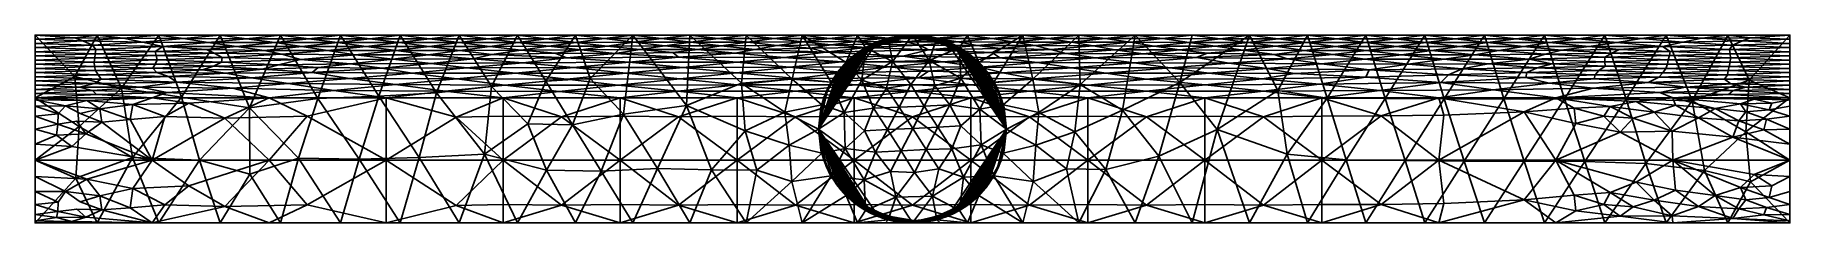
# Model space of a CAD drawing. Extents: x -7 to 7, y -0.8 to 0.8.
import ezdxf

# ---------------------------------------------------------------- set-up
doc = ezdxf.new("R2010")
doc.units = 0
for name, color, linetype in [('1', 7, 'CONTINUOUS'), ('2', 7, 'CONTINUOUS'), ('3', 7, 'CONTINUOUS'), ('4', 7, 'CONTINUOUS'), ('5', 7, 'CONTINUOUS'), ('7', 7, 'CONTINUOUS')]:
    doc.layers.add(name, color=color, linetype=linetype)

msp = doc.modelspace()

# ---------------------------------------------------------------- linework, layer by layer
at = {"layer": '1', "color": 5}
for points in [[(-7, 0.2772, -0.4338), (-7, 0.75), (-7, 0.25)], [(-7, 0.2772, -0.4338), (-7, 0.7167, -0.5), (-7, 0.7167, -0.5), (-7, 0.75)], [(-7, 0.2772, -0.4338), (-7, 0.6833, -1), (-7, 0.7167, -0.5)], [(-7, 0.0986, -1.0158), (-7, 0.6833, -1), (-7, 0.6833, -1), (-7, 0.2772, -0.4338)], [(-7, 0.0986, -1.0158), (-7, 0.65, -1.5), (-7, 0.65, -1.5), (-7, 0.6833, -1)], [(-7, 0.1454, -1.6268), (-7, 0.6167, -2), (-7, 0.65, -1.5)], [(-7, 0.1454, -1.6268), (-7, 0.65, -1.5), (-7, 0.65, -1.5), (-7, 0.0986, -1.0158)], [(-7, 0.1406, -2.1444), (-7, 0.5833, -2.5), (-7, 0.6167, -2)], [(-7, 0.1406, -2.1444), (-7, 0.6167, -2), (-7, 0.6167, -2), (-7, 0.1454, -1.6268)], [(-7, 0.116, -2.6468), (-7, 0.55, -3), (-7, 0.5833, -2.5)], [(-7, 0.116, -2.6468), (-7, 0.5833, -2.5), (-7, 0.5833, -2.5), (-7, 0.1406, -2.1444)], [(-7, 0.0581, -3.1362), (-7, 0.5167, -3.5), (-7, 0.55, -3)], [(-7, 0.0581, -3.1362), (-7, 0.55, -3), (-7, 0.116, -2.6468)], [(-7, 0.0581, -3.1362), (-7, -0.1319, -3.6584), (-7, 0.5167, -3.5)], [(-7, 0.4833, -4), (-7, 0.5167, -3.5), (-7, 0.5167, -3.5), (-7, -0.1319, -3.6584)], [(-7, 0.4833, -4), (-7, -0.1319, -3.6584), (-7, -0.1319, -3.6584), (-7, -0.1423, -4.2343)], [(-7, 0.45, -4.5), (-7, 0.4833, -4), (-7, 0.4833, -4), (-7, -0.1423, -4.2343)], [(-7, 0.4167, -5), (-7, 0.45, -4.5), (-7, 0.45, -4.5), (-7, -0.1555, -4.7474)], [(-7, -0.1555, -4.7474), (-7, 0.45, -4.5), (-7, 0.45, -4.5), (-7, -0.1423, -4.2343)], [(-7, 0.3833, -5.5), (-7, 0.4167, -5), (-7, 0.4167, -5), (-7, -0.1682, -5.2488)], [(-7, -0.1682, -5.2488), (-7, 0.4167, -5), (-7, 0.4167, -5), (-7, -0.1555, -4.7474)], [(-7, 0.3833, -5.5), (-7, -0.1682, -5.2488), (-7, -0.1682, -5.2488), (-7, -0.1855, -5.7488)], [(-7, -0.1855, -5.7488), (-7, 0.35, -6), (-7, 0.35, -6), (-7, 0.3833, -5.5)], [(-7, 0.35, -6), (-7, -0.1855, -5.7488), (-7, -0.1855, -5.7488), (-7, -0.2026, -6.2484)], [(-7, 0.3167, -6.5), (-7, 0.35, -6), (-7, -0.2026, -6.2484)], [(-7, 0.3167, -6.5), (-7, -0.2185, -6.7462), (-7, -0.2185, -6.7462), (-7, 0.2833, -7)], [(-7, 0.3167, -6.5), (-7, -0.2026, -6.2484), (-7, -0.2026, -6.2484), (-7, -0.2185, -6.7462)], [(-7, 0.2833, -7), (-7, -0.2185, -6.7462), (-7, -0.2185, -6.7462), (-7, -0.2271, -7.2335)], [(-7, -0.2271, -7.2335), (-7, 0.0299, -7.5368), (-7, 0.0299, -7.5368), (-7, 0.2833, -7)], [(-7, 0.25, -7.5), (-7, 0.2833, -7), (-7, 0.2833, -7), (-7, 0.0299, -7.5368)], [(-7, -0.25), (-7, -0.2965, -0.4674), (-7, -0.2965, -0.4674), (-7, 0.2772, -0.4338)], [(-7, 0.2772, -0.4338), (-7, 0.25), (-7, 0.25), (-7, -0.25)], [(-7, -0.2965, -0.4674), (-7, 0.0986, -1.0158), (-7, 0.0986, -1.0158), (-7, 0.2772, -0.4338)], [(-7, 0.233, -7.6294), (-7, 0.25, -7.5), (-7, 0.25, -7.5), (-7, 0.0299, -7.5368)], [(-7, 0.183, -7.75), (-7, 0.233, -7.6294), (-7, 0.233, -7.6294), (-7, 0.0299, -7.5368)], [(-7, 0.0115, -7.7641), (-7, 0.183, -7.75), (-7, 0.183, -7.75), (-7, 0.0299, -7.5368)], [(-7, 0.1454, -1.6268), (-7, 0.0986, -1.0158), (-7, 0.0986, -1.0158), (-7, -0.3275, -1.2986)], [(-7, -0.3275, -1.2986), (-7, -0.3091, -1.8141), (-7, -0.3091, -1.8141), (-7, 0.1454, -1.6268)], [(-7, 0.1406, -2.1444), (-7, 0.1454, -1.6268), (-7, 0.1454, -1.6268), (-7, -0.3091, -1.8141)], [(-7, -0.3091, -1.8141), (-7, -0.3134, -2.3146), (-7, -0.3134, -2.3146), (-7, 0.1406, -2.1444)], [(-7, 0.116, -2.6468), (-7, 0.1406, -2.1444), (-7, 0.1406, -2.1444), (-7, -0.3134, -2.3146)], [(-7, 0.116, -2.6468), (-7, -0.3309, -2.7946), (-7, -0.3309, -2.7946), (-7, 0.0581, -3.1362)], [(-7, -0.3134, -2.3146), (-7, -0.3309, -2.7946), (-7, -0.3309, -2.7946), (-7, 0.116, -2.6468)], [(-7, -0.4047, -0.855), (-7, 0.0986, -1.0158), (-7, 0.0986, -1.0158), (-7, -0.2965, -0.4674)], [(-7, -0.3275, -1.2986), (-7, 0.0986, -1.0158), (-7, 0.0986, -1.0158), (-7, -0.4047, -0.855)], [(-7, -0.3784, -3.2196), (-7, -0.1319, -3.6584), (-7, -0.1319, -3.6584), (-7, 0.0581, -3.1362)], [(-7, -0.3309, -2.7946), (-7, -0.3784, -3.2196), (-7, -0.3784, -3.2196), (-7, 0.0581, -3.1362)], [(-7, 0.0115, -7.7641), (-7, 0.0299, -7.5368), (-7, 0.0299, -7.5368), (-7, -0.2404, -7.6489)], [(-7, -0.2271, -7.2335), (-7, -0.2404, -7.6489), (-7, -0.2404, -7.6489), (-7, 0.0299, -7.5368)], [(-7, -0.2404, -7.6489), (-7, -0.1524, -7.8671), (-7, -0.1524, -7.8671), (-7, 0.0115, -7.7641)], [(-7, 0.0115, -7.7641), (-7, -0.1524, -7.8671), (-7, -0.1524, -7.8671), (-7, 0, -7.933)], [(-7, -0.75, -4), (-7, -0.1423, -4.2343), (-7, -0.1423, -4.2343), (-7, -0.1319, -3.6584)], [(-7, -0.75, -3.5), (-7, -0.75, -4), (-7, -0.75, -4), (-7, -0.1319, -3.6584)], [(-7, -0.3784, -3.2196), (-7, -0.75, -3.5), (-7, -0.75, -3.5), (-7, -0.1319, -3.6584)], [(-7, -0.75, -4), (-7, -0.75, -4.5), (-7, -0.75, -4.5), (-7, -0.1423, -4.2343)], [(-7, -0.1555, -4.7474), (-7, -0.1423, -4.2343), (-7, -0.1423, -4.2343), (-7, -0.75, -4.5)], [(-7, -0.3388, -7.8632), (-7, -0.1524, -7.8671), (-7, -0.2404, -7.6489)], [(-7, -0.1524, -7.8671), (-7, -0.3388, -7.8632), (-7, -0.3388, -7.8632), (-7, -0.25, -8)], [(-7, -0.75, -5), (-7, -0.1682, -5.2488), (-7, -0.1682, -5.2488), (-7, -0.1555, -4.7474)], [(-7, -0.75, -5), (-7, -0.1555, -4.7474), (-7, -0.1555, -4.7474), (-7, -0.75, -4.5)], [(-7, -0.1855, -5.7488), (-7, -0.1682, -5.2488), (-7, -0.1682, -5.2488), (-7, -0.75, -5.5)], [(-7, -0.75, -5.5), (-7, -0.1682, -5.2488), (-7, -0.1682, -5.2488), (-7, -0.75, -5)], [(-7, -0.1855, -5.7488), (-7, -0.75, -6), (-7, -0.2026, -6.2484)], [(-7, -0.1855, -5.7488), (-7, -0.75, -5.5), (-7, -0.75, -5.5), (-7, -0.75, -6)], [(-7, -0.75, -6.5), (-7, -0.2185, -6.7462), (-7, -0.2026, -6.2484)], [(-7, -0.75, -6.5), (-7, -0.2026, -6.2484), (-7, -0.2026, -6.2484), (-7, -0.75, -6)], [(-7, -0.2185, -6.7462), (-7, -0.75, -7), (-7, -0.75, -7), (-7, -0.2271, -7.2335)], [(-7, -0.75, -6.5), (-7, -0.75, -7), (-7, -0.75, -7), (-7, -0.2185, -6.7462)], [(-7, -0.2404, -7.6489), (-7, -0.2271, -7.2335), (-7, -0.2271, -7.2335), (-7, -0.5186, -7.4792)], [(-7, -0.5186, -7.4792), (-7, -0.2271, -7.2335), (-7, -0.2271, -7.2335), (-7, -0.75, -7)], [(-7, -0.5168, -7.7368), (-7, -0.2404, -7.6489), (-7, -0.2404, -7.6489), (-7, -0.5186, -7.4792)], [(-7, -0.3388, -7.8632), (-7, -0.2404, -7.6489), (-7, -0.2404, -7.6489), (-7, -0.5168, -7.7368)], [(-7, -0.75), (-7, -0.2965, -0.4674), (-7, -0.25)], [(-7, -0.75), (-7, -0.75, -0.5), (-7, -0.2965, -0.4674)], [(-7, -0.2965, -0.4674), (-7, -0.75, -0.5), (-7, -0.75, -0.5), (-7, -0.4047, -0.855)], [(-7, -0.3091, -1.8141), (-7, -0.3275, -1.2986), (-7, -0.3275, -1.2986), (-7, -0.75, -1.5)], [(-7, -0.3134, -2.3146), (-7, -0.3091, -1.8141), (-7, -0.3091, -1.8141), (-7, -0.75, -2)], [(-7, -0.3091, -1.8141), (-7, -0.75, -1.5), (-7, -0.75, -1.5), (-7, -0.75, -2)], [(-7, -0.3134, -2.3146), (-7, -0.75, -2), (-7, -0.75, -2.5)], [(-7, -0.3309, -2.7946), (-7, -0.3134, -2.3146), (-7, -0.75, -2.5)], [(-7, -0.4047, -0.855), (-7, -0.75, -1), (-7, -0.75, -1), (-7, -0.3275, -1.2986)], [(-7, -0.75, -1), (-7, -0.75, -1.5), (-7, -0.75, -1.5), (-7, -0.3275, -1.2986)], [(-7, -0.3309, -2.7946), (-7, -0.75, -3), (-7, -0.75, -3), (-7, -0.3784, -3.2196)], [(-7, -0.3309, -2.7946), (-7, -0.75, -2.5), (-7, -0.75, -2.5), (-7, -0.75, -3)], [(-7, -0.3388, -7.8632), (-7, -0.5168, -7.7368), (-7, -0.5168, -7.7368), (-7, -0.5, -7.933)], [(-7, -0.3784, -3.2196), (-7, -0.75, -3), (-7, -0.75, -3), (-7, -0.75, -3.5)], [(-7, -0.75, -1), (-7, -0.4047, -0.855), (-7, -0.4047, -0.855), (-7, -0.75, -0.5)], [(-7, -0.733, -7.6294), (-7, -0.683, -7.75), (-7, -0.5168, -7.7368)], [(-7, -0.733, -7.6294), (-7, -0.5168, -7.7368), (-7, -0.5168, -7.7368), (-7, -0.5186, -7.4792)], [(-7, -0.75, -7.5), (-7, -0.733, -7.6294), (-7, -0.5186, -7.4792)], [(-7, -0.75, -7.5), (-7, -0.5186, -7.4792), (-7, -0.75, -7)]]:
    msp.add_3dface(points, dxfattribs=at)
at = {"layer": '2', "color": 10}
for points in [[(7, 0.2772, -0.4338), (7, 0.25), (7, 0.75)], [(7, 0.7167, -0.5), (7, 0.2772, -0.4338), (7, 0.75)], [(7, 0.6833, -1), (7, 0.2772, -0.4338), (7, 0.7167, -0.5)], [(7, 0.6833, -1), (7, 0.0986, -1.0158), (7, 0.0986, -1.0158), (7, 0.2772, -0.4338)], [(7, 0.0986, -1.0158), (7, 0.6833, -1), (7, 0.6833, -1), (7, 0.65, -1.5)], [(7, 0.1454, -1.6268), (7, 0.0986, -1.0158), (7, 0.0986, -1.0158), (7, 0.65, -1.5)], [(7, 0.1454, -1.6268), (7, 0.65, -1.5), (7, 0.65, -1.5), (7, 0.6167, -2)], [(7, 0.1406, -2.1444), (7, 0.1454, -1.6268), (7, 0.1454, -1.6268), (7, 0.6167, -2)], [(7, 0.1406, -2.1444), (7, 0.6167, -2), (7, 0.6167, -2), (7, 0.5833, -2.5)], [(7, 0.55, -3), (7, 0.116, -2.6468), (7, 0.116, -2.6468), (7, 0.5833, -2.5)], [(7, 0.116, -2.6468), (7, 0.1406, -2.1444), (7, 0.1406, -2.1444), (7, 0.5833, -2.5)], [(7, 0.55, -3), (7, 0.0581, -3.1362), (7, 0.116, -2.6468)], [(7, 0.5167, -3.5), (7, 0.0581, -3.1362), (7, 0.0581, -3.1362), (7, 0.55, -3)], [(7, 0.4833, -4), (7, -0.1319, -3.6584), (7, 0.5167, -3.5)], [(7, -0.1319, -3.6584), (7, 0.0581, -3.1362), (7, 0.5167, -3.5)], [(7, 0.4833, -4), (7, 0.45, -4.5), (7, -0.1423, -4.2343)], [(7, -0.1319, -3.6584), (7, 0.4833, -4), (7, -0.1423, -4.2343)], [(7, 0.45, -4.5), (7, 0.4167, -5), (7, 0.4167, -5), (7, -0.1555, -4.7474)], [(7, -0.1555, -4.7474), (7, -0.1423, -4.2343), (7, 0.45, -4.5)], [(7, 0.4167, -5), (7, 0.3833, -5.5), (7, 0.3833, -5.5), (7, -0.1682, -5.2488)], [(7, -0.1682, -5.2488), (7, -0.1555, -4.7474), (7, -0.1555, -4.7474), (7, 0.4167, -5)], [(7, -0.1682, -5.2488), (7, 0.3833, -5.5), (7, 0.3833, -5.5), (7, -0.1855, -5.7488)], [(7, -0.1855, -5.7488), (7, 0.3833, -5.5), (7, 0.3833, -5.5), (7, 0.35, -6)], [(7, -0.1855, -5.7488), (7, 0.35, -6), (7, 0.35, -6), (7, -0.2026, -6.2484)], [(7, 0.35, -6), (7, 0.3167, -6.5), (7, 0.3167, -6.5), (7, -0.2026, -6.2484)], [(7, 0.2833, -7), (7, -0.2185, -6.7462), (7, 0.3167, -6.5)], [(7, -0.2185, -6.7462), (7, -0.2026, -6.2484), (7, -0.2026, -6.2484), (7, 0.3167, -6.5)], [(7, -0.2271, -7.2335), (7, -0.2185, -6.7462), (7, -0.2185, -6.7462), (7, 0.2833, -7)], [(7, -0.2271, -7.2335), (7, 0.2833, -7), (7, 0.2833, -7), (7, 0.0299, -7.5368)], [(7, 0.25, -7.5), (7, 0.0299, -7.5368), (7, 0.0299, -7.5368), (7, 0.2833, -7)], [(7, -0.2965, -0.4674), (7, -0.25), (7, 0.2772, -0.4338)], [(7, 0.2772, -0.4338), (7, -0.25), (7, -0.25), (7, 0.25)], [(7, 0.0986, -1.0158), (7, -0.2965, -0.4674), (7, -0.2965, -0.4674), (7, 0.2772, -0.4338)], [(7, 0.233, -7.6294), (7, 0.0299, -7.5368), (7, 0.25, -7.5)], [(7, 0.0299, -7.5368), (7, 0.233, -7.6294), (7, 0.183, -7.75)], [(7, 0.0299, -7.5368), (7, 0.183, -7.75), (7, 0.183, -7.75), (7, 0.0115, -7.7641)], [(7, -0.3275, -1.2986), (7, 0.1454, -1.6268), (7, 0.1454, -1.6268), (7, -0.3091, -1.8141)], [(7, 0.0986, -1.0158), (7, 0.1454, -1.6268), (7, 0.1454, -1.6268), (7, -0.3275, -1.2986)], [(7, 0.1454, -1.6268), (7, 0.1406, -2.1444), (7, 0.1406, -2.1444), (7, -0.3091, -1.8141)], [(7, 0.1406, -2.1444), (7, -0.3134, -2.3146), (7, -0.3134, -2.3146), (7, -0.3091, -1.8141)], [(7, 0.116, -2.6468), (7, -0.3134, -2.3146), (7, -0.3134, -2.3146), (7, 0.1406, -2.1444)], [(7, -0.3309, -2.7946), (7, -0.3134, -2.3146), (7, -0.3134, -2.3146), (7, 0.116, -2.6468)], [(7, -0.3309, -2.7946), (7, 0.116, -2.6468), (7, 0.116, -2.6468), (7, 0.0581, -3.1362)], [(7, -0.3275, -1.2986), (7, -0.4047, -0.855), (7, -0.4047, -0.855), (7, 0.0986, -1.0158)], [(7, 0.0986, -1.0158), (7, -0.4047, -0.855), (7, -0.4047, -0.855), (7, -0.2965, -0.4674)], [(7, -0.3784, -3.2196), (7, 0.0581, -3.1362), (7, 0.0581, -3.1362), (7, -0.1319, -3.6584)], [(7, -0.3309, -2.7946), (7, 0.0581, -3.1362), (7, 0.0581, -3.1362), (7, -0.3784, -3.2196)], [(7, -0.2404, -7.6489), (7, 0.0299, -7.5368), (7, 0.0299, -7.5368), (7, 0.0115, -7.7641)], [(7, -0.2271, -7.2335), (7, 0.0299, -7.5368), (7, 0.0299, -7.5368), (7, -0.2404, -7.6489)], [(7, 0.0115, -7.7641), (7, -0.1524, -7.8671), (7, -0.1524, -7.8671), (7, -0.2404, -7.6489)], [(7, 0.0115, -7.7641), (7, 0, -7.933), (7, 0, -7.933), (7, -0.1524, -7.8671)], [(7, -0.1319, -3.6584), (7, -0.75, -3.5), (7, -0.75, -3.5), (7, -0.3784, -3.2196)], [(7, -0.1319, -3.6584), (7, -0.75, -4), (7, -0.75, -4), (7, -0.75, -3.5)], [(7, -0.1319, -3.6584), (7, -0.1423, -4.2343), (7, -0.1423, -4.2343), (7, -0.75, -4)], [(7, -0.75, -4.5), (7, -0.75, -4), (7, -0.75, -4), (7, -0.1423, -4.2343)], [(7, -0.1423, -4.2343), (7, -0.1555, -4.7474), (7, -0.75, -4.5)], [(7, -0.2404, -7.6489), (7, -0.1524, -7.8671), (7, -0.3388, -7.8632)], [(7, -0.25, -8), (7, -0.3388, -7.8632), (7, -0.1524, -7.8671)], [(7, -0.75, -5), (7, -0.75, -4.5), (7, -0.75, -4.5), (7, -0.1555, -4.7474)], [(7, -0.1555, -4.7474), (7, -0.1682, -5.2488), (7, -0.75, -5)], [(7, -0.1855, -5.7488), (7, -0.75, -5.5), (7, -0.75, -5.5), (7, -0.1682, -5.2488)], [(7, -0.1682, -5.2488), (7, -0.75, -5.5), (7, -0.75, -5.5), (7, -0.75, -5)], [(7, -0.1855, -5.7488), (7, -0.2026, -6.2484), (7, -0.2026, -6.2484), (7, -0.75, -6)], [(7, -0.75, -5.5), (7, -0.1855, -5.7488), (7, -0.1855, -5.7488), (7, -0.75, -6)], [(7, -0.2026, -6.2484), (7, -0.2185, -6.7462), (7, -0.2185, -6.7462), (7, -0.75, -6.5)], [(7, -0.75, -6), (7, -0.2026, -6.2484), (7, -0.2026, -6.2484), (7, -0.75, -6.5)], [(7, -0.75, -6.5), (7, -0.2185, -6.7462), (7, -0.2185, -6.7462), (7, -0.75, -7)], [(7, -0.2185, -6.7462), (7, -0.2271, -7.2335), (7, -0.2271, -7.2335), (7, -0.75, -7)], [(7, -0.5186, -7.4792), (7, -0.2271, -7.2335), (7, -0.2271, -7.2335), (7, -0.2404, -7.6489)], [(7, -0.75, -7), (7, -0.2271, -7.2335), (7, -0.2271, -7.2335), (7, -0.5186, -7.4792)], [(7, -0.2404, -7.6489), (7, -0.5168, -7.7368), (7, -0.5168, -7.7368), (7, -0.5186, -7.4792)], [(7, -0.2404, -7.6489), (7, -0.3388, -7.8632), (7, -0.3388, -7.8632), (7, -0.5168, -7.7368)], [(7, -0.75), (7, -0.25), (7, -0.2965, -0.4674)], [(7, -0.2965, -0.4674), (7, -0.4047, -0.855), (7, -0.75, -0.5)], [(7, -0.75), (7, -0.2965, -0.4674), (7, -0.75, -0.5)], [(7, -0.3091, -1.8141), (7, -0.3134, -2.3146), (7, -0.3134, -2.3146), (7, -0.75, -2)], [(7, -0.75, -2), (7, -0.75, -1.5), (7, -0.75, -1.5), (7, -0.3091, -1.8141)], [(7, -0.3275, -1.2986), (7, -0.3091, -1.8141), (7, -0.3091, -1.8141), (7, -0.75, -1.5)], [(7, -0.3309, -2.7946), (7, -0.75, -2.5), (7, -0.75, -2.5), (7, -0.3134, -2.3146)], [(7, -0.75, -2), (7, -0.3134, -2.3146), (7, -0.3134, -2.3146), (7, -0.75, -2.5)], [(7, -0.75, -1.5), (7, -0.75, -1), (7, -0.75, -1), (7, -0.3275, -1.2986)], [(7, -0.75, -1), (7, -0.4047, -0.855), (7, -0.4047, -0.855), (7, -0.3275, -1.2986)], [(7, -0.75, -2.5), (7, -0.3309, -2.7946), (7, -0.3309, -2.7946), (7, -0.75, -3)], [(7, -0.3784, -3.2196), (7, -0.75, -3), (7, -0.75, -3), (7, -0.3309, -2.7946)], [(7, -0.5, -7.933), (7, -0.5168, -7.7368), (7, -0.3388, -7.8632)], [(7, -0.75, -3), (7, -0.3784, -3.2196), (7, -0.3784, -3.2196), (7, -0.75, -3.5)], [(7, -0.75, -0.5), (7, -0.4047, -0.855), (7, -0.4047, -0.855), (7, -0.75, -1)], [(7, -0.683, -7.75), (7, -0.733, -7.6294), (7, -0.733, -7.6294), (7, -0.5168, -7.7368)], [(7, -0.733, -7.6294), (7, -0.5186, -7.4792), (7, -0.5168, -7.7368)], [(7, -0.75, -7.5), (7, -0.75, -7), (7, -0.5186, -7.4792)], [(7, -0.733, -7.6294), (7, -0.75, -7.5), (7, -0.75, -7.5), (7, -0.5186, -7.4792)]]:
    msp.add_3dface(points, dxfattribs=at)
at = {"layer": '3', "color": 15}
for points in [[(-6.7078, -0.7374, -7.6114), (-6.8283, -0.7076, -7.7015), (-6.8283, -0.7076, -7.7015), (-7, -0.733, -7.6294)], [(-7, -0.75, -7.5), (-6.7078, -0.7374, -7.6114), (-7, -0.733, -7.6294)], [(-6.0667, -0.75, -7.5), (-6.7078, -0.7374, -7.6114), (-7, -0.75, -7.5)], [(-6.5216, -0.75, -4.2525), (-7, -0.75, -4), (-7, -0.75, -4), (-6.5175, -0.75, -3.7473)], [(-7, -0.75, -3.5), (-6.5175, -0.75, -3.7473), (-6.5175, -0.75, -3.7473), (-7, -0.75, -4)], [(-6.6204, -0.75, -0.7047), (-6.542, -0.75, -1.1946), (-6.542, -0.75, -1.1946), (-7, -0.75, -1)], [(-6.5182, -0.75, -7.1031), (-6.0667, -0.75, -7.5), (-6.0667, -0.75, -7.5), (-7, -0.75, -7.5)], [(-6.6204, -0.75, -0.7047), (-7, -0.75, -1), (-7, -0.75, -0.5)], [(-6.5178, -0.75, -3.2433), (-7, -0.75, -3), (-7, -0.75, -3), (-6.5201, -0.75, -2.7381)], [(-6.542, -0.75, -1.1946), (-7, -0.75, -1.5), (-7, -0.75, -1.5), (-7, -0.75, -1)], [(-7, -0.75, -4.5), (-7, -0.75, -4), (-7, -0.75, -4), (-6.5216, -0.75, -4.2525)], [(-6.5218, -0.75, -5.2777), (-7, -0.75, -5), (-6.5197, -0.75, -4.7606)], [(-6.5201, -0.75, -2.7381), (-7, -0.75, -2.5), (-6.5208, -0.75, -2.2307)], [(-6.5168, -0.75, -1.7219), (-6.5208, -0.75, -2.2307), (-7, -0.75, -2)], [(-6.5197, -0.75, -4.7606), (-7, -0.75, -5), (-7, -0.75, -4.5)], [(-7, -0.75, -6.5), (-6.5477, -0.75, -6.6442), (-7, -0.75, -7)], [(-7, -0.75, -2), (-6.5208, -0.75, -2.2307), (-6.5208, -0.75, -2.2307), (-7, -0.75, -2.5)], [(-6.5439, -0.75, -5.75), (-7, -0.75, -5.5), (-7, -0.75, -5.5), (-6.5218, -0.75, -5.2777)], [(-6.5168, -0.75, -1.7219), (-7, -0.75, -2), (-7, -0.75, -1.5)], [(-6.5168, -0.75, -1.7219), (-7, -0.75, -1.5), (-7, -0.75, -1.5), (-6.542, -0.75, -1.1946)], [(-6.5197, -0.75, -4.7606), (-7, -0.75, -4.5), (-7, -0.75, -4.5), (-6.5216, -0.75, -4.2525)], [(-6.5218, -0.75, -5.2777), (-7, -0.75, -5.5), (-7, -0.75, -5)], [(-7, -0.75, -3), (-7, -0.75, -2.5), (-7, -0.75, -2.5), (-6.5201, -0.75, -2.7381)], [(-7, -0.75, -3.5), (-7, -0.75, -3), (-7, -0.75, -3), (-6.5178, -0.75, -3.2433)], [(-6.5439, -0.75, -5.75), (-7, -0.75, -6), (-7, -0.75, -5.5)], [(-6.5182, -0.75, -7.1031), (-7, -0.75, -7), (-7, -0.75, -7), (-6.5477, -0.75, -6.6442)], [(-6.6577, -0.75, -6.2238), (-6.5477, -0.75, -6.6442), (-7, -0.75, -6.5)], [(-7, -0.75, -3.5), (-6.5178, -0.75, -3.2433), (-6.5178, -0.75, -3.2433), (-6.5175, -0.75, -3.7473)], [(-7, -0.75, -7.5), (-7, -0.75, -7), (-6.5182, -0.75, -7.1031)], [(-6.6577, -0.75, -6.2238), (-7, -0.75, -6.5), (-7, -0.75, -6)], [(-6.5439, -0.75, -5.75), (-6.6577, -0.75, -6.2238), (-7, -0.75, -6)], [(-7, -0.75), (-6.684, -0.75, -0.3184), (-6.684, -0.75, -0.3184), (-7, -0.75, -0.5)], [(-7, -0.75), (-6.5039, -0.75), (-6.684, -0.75, -0.3184)], [(-6.684, -0.75, -0.3184), (-6.6204, -0.75, -0.7047), (-6.6204, -0.75, -0.7047), (-7, -0.75, -0.5)], [(-6.5954, -0.7032, -7.7112), (-6.8283, -0.7076, -7.7015), (-6.8283, -0.7076, -7.7015), (-6.7078, -0.7374, -7.6114)], [(-6.0667, -0.75, -7.5), (-6.5954, -0.7032, -7.7112), (-6.5954, -0.7032, -7.7112), (-6.7078, -0.7374, -7.6114)], [(-6.2964, -0.75, -0.3823), (-6.6204, -0.75, -0.7047), (-6.6204, -0.75, -0.7047), (-6.684, -0.75, -0.3184)], [(-6.5039, -0.75), (-6.2964, -0.75, -0.3823), (-6.684, -0.75, -0.3184)], [(-6.1967, -0.75, -6.225), (-6.6577, -0.75, -6.2238), (-6.6577, -0.75, -6.2238), (-6.5439, -0.75, -5.75)], [(-6.6577, -0.75, -6.2238), (-6.1967, -0.75, -6.225), (-6.1967, -0.75, -6.225), (-6.5477, -0.75, -6.6442)], [(-6.6204, -0.75, -0.7047), (-6.1451, -0.75, -0.835), (-6.1451, -0.75, -0.835), (-6.542, -0.75, -1.1946)], [(-6.6204, -0.75, -0.7047), (-6.2964, -0.75, -0.3823), (-6.2964, -0.75, -0.3823), (-6.1451, -0.75, -0.835)], [(-5.9768, -0.75, -6.8712), (-6.5182, -0.75, -7.1031), (-6.5182, -0.75, -7.1031), (-6.5477, -0.75, -6.6442)], [(-6.1967, -0.75, -6.225), (-5.9768, -0.75, -6.8712), (-5.9768, -0.75, -6.8712), (-6.5477, -0.75, -6.6442)], [(-6.0349, -0.75, -5.6536), (-6.1967, -0.75, -6.225), (-6.1967, -0.75, -6.225), (-6.5439, -0.75, -5.75)], [(-6.5218, -0.75, -5.2777), (-6.0349, -0.75, -5.6536), (-6.0349, -0.75, -5.6536), (-6.5439, -0.75, -5.75)], [(-6.1451, -0.75, -0.835), (-5.9738, -0.75, -1.4002), (-5.9738, -0.75, -1.4002), (-6.542, -0.75, -1.1946)], [(-6.542, -0.75, -1.1946), (-5.9738, -0.75, -1.4002), (-5.9738, -0.75, -1.4002), (-6.5168, -0.75, -1.7219)], [(-6.5218, -0.75, -5.2777), (-6.5197, -0.75, -4.7606), (-6.5197, -0.75, -4.7606), (-6.0349, -0.75, -5.0552)], [(-6.5218, -0.75, -5.2777), (-6.0349, -0.75, -5.0552), (-6.0349, -0.75, -5.0552), (-6.0349, -0.75, -5.6536)], [(-6.5216, -0.75, -4.2525), (-6.0191, -0.75, -3.9959), (-6.0191, -0.75, -3.9959), (-6.0396, -0.75, -4.5087)], [(-6.0191, -0.75, -3.9959), (-6.5216, -0.75, -4.2525), (-6.5216, -0.75, -4.2525), (-6.5175, -0.75, -3.7473)], [(-6.5216, -0.75, -4.2525), (-6.0396, -0.75, -4.5087), (-6.0396, -0.75, -4.5087), (-6.5197, -0.75, -4.7606)], [(-6.0286, -0.75, -2.4547), (-6.5201, -0.75, -2.7381), (-6.5201, -0.75, -2.7381), (-6.5208, -0.75, -2.2307)], [(-6.5208, -0.75, -2.2307), (-6.0407, -0.75, -1.9534), (-6.0407, -0.75, -1.9534), (-6.0286, -0.75, -2.4547)], [(-6.5168, -0.75, -1.7219), (-6.0407, -0.75, -1.9534), (-6.0407, -0.75, -1.9534), (-6.5208, -0.75, -2.2307)], [(-6.5201, -0.75, -2.7381), (-6.0286, -0.75, -2.4547), (-6.0286, -0.75, -2.4547), (-6.0115, -0.75, -2.9676)], [(-6.5201, -0.75, -2.7381), (-6.0115, -0.75, -2.9676), (-6.0115, -0.75, -2.9676), (-6.5178, -0.75, -3.2433)], [(-6.0349, -0.75, -5.0552), (-6.5197, -0.75, -4.7606), (-6.5197, -0.75, -4.7606), (-6.0396, -0.75, -4.5087)], [(-6.0667, -0.75, -7.5), (-6.5182, -0.75, -7.1031), (-6.5182, -0.75, -7.1031), (-5.9768, -0.75, -6.8712)], [(-6.0115, -0.75, -2.9676), (-6.0095, -0.75, -3.4852), (-6.0095, -0.75, -3.4852), (-6.5178, -0.75, -3.2433)], [(-6.5175, -0.75, -3.7473), (-6.5178, -0.75, -3.2433), (-6.5178, -0.75, -3.2433), (-6.0095, -0.75, -3.4852)], [(-6.0191, -0.75, -3.9959), (-6.5175, -0.75, -3.7473), (-6.5175, -0.75, -3.7473), (-6.0095, -0.75, -3.4852)], [(-6.0407, -0.75, -1.9534), (-6.5168, -0.75, -1.7219), (-6.5168, -0.75, -1.7219), (-5.9738, -0.75, -1.4002)], [(-6.0122, -0.75), (-6.2964, -0.75, -0.3823), (-6.2964, -0.75, -0.3823), (-6.5039, -0.75)], [(-5.8167, -0.75, -0.4305), (-6.1451, -0.75, -0.835), (-6.1451, -0.75, -0.835), (-6.2964, -0.75, -0.3823)], [(-5.8167, -0.75, -0.4305), (-6.2964, -0.75, -0.3823), (-6.2964, -0.75, -0.3823), (-6.0122, -0.75)], [(-6.0349, -0.75, -5.6536), (-5.4325, -0.75, -6.25), (-5.4325, -0.75, -6.25), (-6.1967, -0.75, -6.225)], [(-5.4325, -0.75, -6.25), (-5.9768, -0.75, -6.8712), (-5.9768, -0.75, -6.8712), (-6.1967, -0.75, -6.225)], [(-6.1451, -0.75, -0.835), (-5.8167, -0.75, -0.4305), (-5.8167, -0.75, -0.4305), (-5.6214, -0.75, -0.8976)], [(-5.6214, -0.75, -0.8976), (-5.9738, -0.75, -1.4002), (-5.9738, -0.75, -1.4002), (-6.1451, -0.75, -0.835)], [(-5.1333, -0.75, -7.5), (-6.0667, -0.75, -7.5), (-6.0667, -0.75, -7.5), (-5.9768, -0.75, -6.8712)], [(-6.0407, -0.75, -1.9534), (-5.6326, -0.75, -1.7474), (-5.6326, -0.75, -1.7474), (-5.572, -0.75, -2.1655)], [(-6.0286, -0.75, -2.4547), (-6.0407, -0.75, -1.9534), (-6.0407, -0.75, -1.9534), (-5.572, -0.75, -2.1655)], [(-6.0407, -0.75, -1.9534), (-5.9738, -0.75, -1.4002), (-5.9738, -0.75, -1.4002), (-5.6326, -0.75, -1.7474)], [(-5.6152, -0.75, -4.7845), (-6.0396, -0.75, -4.5087), (-6.0396, -0.75, -4.5087), (-5.5145, -0.75, -4.2378)], [(-6.0396, -0.75, -4.5087), (-5.6152, -0.75, -4.7845), (-5.6152, -0.75, -4.7845), (-6.0349, -0.75, -5.0552)], [(-6.0191, -0.75, -3.9959), (-5.5145, -0.75, -4.2378), (-5.5145, -0.75, -4.2378), (-6.0396, -0.75, -4.5087)], [(-6.0349, -0.75, -5.0552), (-5.4793, -0.75, -5.3635), (-5.4793, -0.75, -5.3635), (-6.0349, -0.75, -5.6536)], [(-5.6152, -0.75, -4.7845), (-5.4793, -0.75, -5.3635), (-5.4793, -0.75, -5.3635), (-6.0349, -0.75, -5.0552)], [(-5.4325, -0.75, -6.25), (-6.0349, -0.75, -5.6536), (-6.0349, -0.75, -5.6536), (-5.4793, -0.75, -5.3635)], [(-6.0115, -0.75, -2.9676), (-6.0286, -0.75, -2.4547), (-6.0286, -0.75, -2.4547), (-5.5011, -0.75, -2.6674)], [(-5.572, -0.75, -2.1655), (-5.5011, -0.75, -2.6674), (-5.5011, -0.75, -2.6674), (-6.0286, -0.75, -2.4547)], [(-5.4859, -0.75, -3.7424), (-5.5145, -0.75, -4.2378), (-5.5145, -0.75, -4.2378), (-6.0191, -0.75, -3.9959)], [(-5.4859, -0.75, -3.7424), (-6.0191, -0.75, -3.9959), (-6.0191, -0.75, -3.9959), (-6.0095, -0.75, -3.4852)], [(-5.8167, -0.75, -0.4305), (-6.0122, -0.75), (-5.5248, -0.75)], [(-6.0115, -0.75, -2.9676), (-5.4789, -0.75, -3.2059), (-5.4789, -0.75, -3.2059), (-6.0095, -0.75, -3.4852)], [(-5.5011, -0.75, -2.6674), (-5.4789, -0.75, -3.2059), (-5.4789, -0.75, -3.2059), (-6.0115, -0.75, -2.9676)], [(-5.4789, -0.75, -3.2059), (-5.4859, -0.75, -3.7424), (-5.4859, -0.75, -3.7424), (-6.0095, -0.75, -3.4852)], [(-5.9768, -0.75, -6.8712), (-5.4325, -0.75, -6.25), (-5.4325, -0.75, -6.25), (-5.1333, -0.75, -7.5)], [(-5.6214, -0.75, -0.8976), (-5.3884, -0.75, -1.3586), (-5.3884, -0.75, -1.3586), (-5.9738, -0.75, -1.4002)], [(-5.3884, -0.75, -1.3586), (-5.6326, -0.75, -1.7474), (-5.6326, -0.75, -1.7474), (-5.9738, -0.75, -1.4002)], [(-5.8167, -0.75, -0.4305), (-5.3132, -0.75, -0.4503), (-5.3132, -0.75, -0.4503), (-5.6214, -0.75, -0.8976)], [(-5.8167, -0.75, -0.4305), (-5.5248, -0.75), (-5.5248, -0.75), (-5.3132, -0.75, -0.4503)], [(-5.6326, -0.75, -1.7474), (-5.3884, -0.75, -1.3586), (-5.3884, -0.75, -1.3586), (-5.1737, -0.75, -1.8298)], [(-5.6326, -0.75, -1.7474), (-5.1737, -0.75, -1.8298), (-5.1737, -0.75, -1.8298), (-5.572, -0.75, -2.1655)], [(-5.6214, -0.75, -0.8976), (-5.3132, -0.75, -0.4503), (-5.3132, -0.75, -0.4503), (-5.0955, -0.75, -0.9058)], [(-5.3884, -0.75, -1.3586), (-5.6214, -0.75, -0.8976), (-5.6214, -0.75, -0.8976), (-5.0955, -0.75, -0.9058)], [(-5.6152, -0.75, -4.7845), (-5.0148, -0.75, -4.7854), (-5.4793, -0.75, -5.3635)], [(-5.5145, -0.75, -4.2378), (-5.0148, -0.75, -4.7854), (-5.6152, -0.75, -4.7845)], [(-5.1737, -0.75, -1.8298), (-5.0225, -0.75, -2.3144), (-5.0225, -0.75, -2.3144), (-5.572, -0.75, -2.1655)], [(-5.0225, -0.75, -2.3144), (-5.5011, -0.75, -2.6674), (-5.5011, -0.75, -2.6674), (-5.572, -0.75, -2.1655)], [(-5.3132, -0.75, -0.4503), (-5.5248, -0.75), (-5.0416, -0.75)], [(-4.9488, -0.75, -4.0529), (-5.5145, -0.75, -4.2378), (-5.5145, -0.75, -4.2378), (-5.4859, -0.75, -3.7424)], [(-4.9488, -0.75, -4.0529), (-5.0148, -0.75, -4.7854), (-5.0148, -0.75, -4.7854), (-5.5145, -0.75, -4.2378)], [(-4.8633, -0.75, -2.8755), (-5.5011, -0.75, -2.6674), (-5.5011, -0.75, -2.6674), (-5.0225, -0.75, -2.3144)], [(-5.4789, -0.75, -3.2059), (-5.5011, -0.75, -2.6674), (-5.5011, -0.75, -2.6674), (-4.8633, -0.75, -2.8755)], [(-5.4859, -0.75, -3.7424), (-5.4789, -0.75, -3.2059), (-5.4789, -0.75, -3.2059), (-4.9446, -0.75, -3.4766)], [(-4.9446, -0.75, -3.4766), (-4.9488, -0.75, -4.0529), (-4.9488, -0.75, -4.0529), (-5.4859, -0.75, -3.7424)], [(-5.0148, -0.75, -4.7854), (-4.7795, -0.75, -5.7089), (-4.7795, -0.75, -5.7089), (-5.4793, -0.75, -5.3635)], [(-4.7795, -0.75, -5.7089), (-5.4325, -0.75, -6.25), (-5.4325, -0.75, -6.25), (-5.4793, -0.75, -5.3635)], [(-4.8633, -0.75, -2.8755), (-4.9446, -0.75, -3.4766), (-4.9446, -0.75, -3.4766), (-5.4789, -0.75, -3.2059)], [(-5.1333, -0.75, -7.5), (-5.4325, -0.75, -6.25), (-5.4325, -0.75, -6.25), (-4.5591, -0.75, -6.622)], [(-4.5591, -0.75, -6.622), (-5.4325, -0.75, -6.25), (-5.4325, -0.75, -6.25), (-4.7795, -0.75, -5.7089)], [(-5.0955, -0.75, -0.9058), (-4.8768, -0.75, -1.3698), (-5.3884, -0.75, -1.3586)], [(-5.1737, -0.75, -1.8298), (-5.3884, -0.75, -1.3586), (-5.3884, -0.75, -1.3586), (-4.8768, -0.75, -1.3698)], [(-4.816, -0.75, -0.4492), (-5.3132, -0.75, -0.4503), (-5.0416, -0.75)], [(-4.816, -0.75, -0.4492), (-5.0955, -0.75, -0.9058), (-5.0955, -0.75, -0.9058), (-5.3132, -0.75, -0.4503)], [(-5.0225, -0.75, -2.3144), (-5.1737, -0.75, -1.8298), (-5.1737, -0.75, -1.8298), (-4.6714, -0.75, -1.8487)], [(-4.6714, -0.75, -1.8487), (-5.1737, -0.75, -1.8298), (-5.1737, -0.75, -1.8298), (-4.8768, -0.75, -1.3698)], [(-4.2, -0.75, -7.5), (-5.1333, -0.75, -7.5), (-5.1333, -0.75, -7.5), (-4.5591, -0.75, -6.622)], [(-4.8768, -0.75, -1.3698), (-5.0955, -0.75, -0.9058), (-5.0955, -0.75, -0.9058), (-4.5865, -0.75, -0.9054)], [(-5.0955, -0.75, -0.9058), (-4.816, -0.75, -0.4492), (-4.816, -0.75, -0.4492), (-4.5865, -0.75, -0.9054)], [(-4.816, -0.75, -0.4492), (-5.0416, -0.75), (-4.5628, -0.75)], [(-4.4669, -0.75, -2.3476), (-4.8633, -0.75, -2.8755), (-4.8633, -0.75, -2.8755), (-5.0225, -0.75, -2.3144)], [(-5.0225, -0.75, -2.3144), (-4.6714, -0.75, -1.8487), (-4.6714, -0.75, -1.8487), (-4.4669, -0.75, -2.3476)], [(-5.0148, -0.75, -4.7854), (-4.9488, -0.75, -4.0529), (-4.9488, -0.75, -4.0529), (-4.2553, -0.75, -4.3699)], [(-5.0148, -0.75, -4.7854), (-4.2553, -0.75, -4.3699), (-4.2553, -0.75, -4.3699), (-3.9863, -0.75, -5.2341)], [(-5.0148, -0.75, -4.7854), (-3.9863, -0.75, -5.2341), (-3.9863, -0.75, -5.2341), (-4.7795, -0.75, -5.7089)], [(-4.4009, -0.75, -3.7284), (-4.9488, -0.75, -4.0529), (-4.9488, -0.75, -4.0529), (-4.9446, -0.75, -3.4766)], [(-4.2553, -0.75, -4.3699), (-4.9488, -0.75, -4.0529), (-4.9488, -0.75, -4.0529), (-4.4009, -0.75, -3.7284)], [(-4.9446, -0.75, -3.4766), (-4.4692, -0.75, -3.2547), (-4.4692, -0.75, -3.2547), (-4.4009, -0.75, -3.7284)], [(-4.9446, -0.75, -3.4766), (-4.8633, -0.75, -2.8755), (-4.8633, -0.75, -2.8755), (-4.4692, -0.75, -3.2547)], [(-4.8768, -0.75, -1.3698), (-4.5865, -0.75, -0.9054), (-4.5865, -0.75, -0.9054), (-4.3612, -0.75, -1.3736)], [(-4.6714, -0.75, -1.8487), (-4.8768, -0.75, -1.3698), (-4.8768, -0.75, -1.3698), (-4.3612, -0.75, -1.3736)], [(-4.2056, -0.75, -2.8398), (-4.4692, -0.75, -3.2547), (-4.4692, -0.75, -3.2547), (-4.8633, -0.75, -2.8755)], [(-4.2056, -0.75, -2.8398), (-4.8633, -0.75, -2.8755), (-4.8633, -0.75, -2.8755), (-4.4669, -0.75, -2.3476)], [(-4.3296, -0.75, -0.4457), (-4.816, -0.75, -0.4492), (-4.816, -0.75, -0.4492), (-4.5628, -0.75)], [(-4.816, -0.75, -0.4492), (-4.3296, -0.75, -0.4457), (-4.3296, -0.75, -0.4457), (-4.5865, -0.75, -0.9054)], [(-4.7795, -0.75, -5.7089), (-3.9863, -0.75, -5.2341), (-3.9863, -0.75, -5.2341), (-4.0927, -0.75, -6.0476)], [(-4.0927, -0.75, -6.0476), (-4.5591, -0.75, -6.622), (-4.7795, -0.75, -5.7089)], [(-4.6714, -0.75, -1.8487), (-4.3612, -0.75, -1.3736), (-4.3612, -0.75, -1.3736), (-4.1389, -0.75, -1.8572)], [(-4.1389, -0.75, -1.8572), (-4.4669, -0.75, -2.3476), (-4.4669, -0.75, -2.3476), (-4.6714, -0.75, -1.8487)], [(-4.0948, -0.75, -0.9015), (-4.3612, -0.75, -1.3736), (-4.3612, -0.75, -1.3736), (-4.5865, -0.75, -0.9054)], [(-4.0948, -0.75, -0.9015), (-4.5865, -0.75, -0.9054), (-4.5865, -0.75, -0.9054), (-4.3296, -0.75, -0.4457)], [(-4.3296, -0.75, -0.4457), (-4.5628, -0.75), (-4.0881, -0.75)], [(-4.5591, -0.75, -6.622), (-3.7163, -0.75, -6.7252), (-3.7163, -0.75, -6.7252), (-4.2, -0.75, -7.5)], [(-4.0927, -0.75, -6.0476), (-3.7163, -0.75, -6.7252), (-4.5591, -0.75, -6.622)], [(-4.4009, -0.75, -3.7284), (-4.4692, -0.75, -3.2547), (-4.4692, -0.75, -3.2547), (-3.9436, -0.75, -3.3504)], [(-3.9436, -0.75, -3.3504), (-4.4692, -0.75, -3.2547), (-4.4692, -0.75, -3.2547), (-4.2056, -0.75, -2.8398)], [(-3.8998, -0.75, -2.3499), (-4.2056, -0.75, -2.8398), (-4.2056, -0.75, -2.8398), (-4.4669, -0.75, -2.3476)], [(-3.8998, -0.75, -2.3499), (-4.4669, -0.75, -2.3476), (-4.4669, -0.75, -2.3476), (-4.1389, -0.75, -1.8572)], [(-4.4009, -0.75, -3.7284), (-3.7381, -0.75, -3.8825), (-4.2553, -0.75, -4.3699)], [(-3.7381, -0.75, -3.8825), (-4.4009, -0.75, -3.7284), (-4.4009, -0.75, -3.7284), (-3.9436, -0.75, -3.3504)], [(-3.8601, -0.75, -1.3708), (-4.3612, -0.75, -1.3736), (-4.3612, -0.75, -1.3736), (-4.0948, -0.75, -0.9015)], [(-4.3612, -0.75, -1.3736), (-3.8601, -0.75, -1.3708), (-3.8601, -0.75, -1.3708), (-4.1389, -0.75, -1.8572)], [(-3.853, -0.75, -0.4398), (-4.0948, -0.75, -0.9015), (-4.0948, -0.75, -0.9015), (-4.3296, -0.75, -0.4457)], [(-4.3296, -0.75, -0.4457), (-4.0881, -0.75), (-4.0881, -0.75), (-3.853, -0.75, -0.4398)], [(-4.2553, -0.75, -4.3699), (-3.4328, -0.75, -4.5365), (-3.4328, -0.75, -4.5365), (-3.9863, -0.75, -5.2341)], [(-3.4328, -0.75, -4.5365), (-4.2553, -0.75, -4.3699), (-4.2553, -0.75, -4.3699), (-3.7381, -0.75, -3.8825)], [(-4.2056, -0.75, -2.8398), (-3.8998, -0.75, -2.3499), (-3.8998, -0.75, -2.3499), (-3.6257, -0.75, -2.8492)], [(-3.9436, -0.75, -3.3504), (-4.2056, -0.75, -2.8398), (-4.2056, -0.75, -2.8398), (-3.6257, -0.75, -2.8492)], [(-3.7163, -0.75, -6.7252), (-3.2667, -0.75, -7.5), (-3.2667, -0.75, -7.5), (-4.2, -0.75, -7.5)], [(-3.8601, -0.75, -1.3708), (-3.6196, -0.75, -1.8529), (-3.6196, -0.75, -1.8529), (-4.1389, -0.75, -1.8572)], [(-3.6196, -0.75, -1.8529), (-3.8998, -0.75, -2.3499), (-3.8998, -0.75, -2.3499), (-4.1389, -0.75, -1.8572)], [(-3.853, -0.75, -0.4398), (-3.6167, -0.75, -0.8955), (-3.6167, -0.75, -0.8955), (-4.0948, -0.75, -0.9015)], [(-4.0948, -0.75, -0.9015), (-3.6167, -0.75, -0.8955), (-3.8601, -0.75, -1.3708)], [(-4.0927, -0.75, -6.0476), (-3.3488, -0.75, -5.9615), (-3.7163, -0.75, -6.7252)], [(-3.3488, -0.75, -5.9615), (-4.0927, -0.75, -6.0476), (-4.0927, -0.75, -6.0476), (-3.9863, -0.75, -5.2341)], [(-4.0881, -0.75), (-3.6177, -0.75), (-3.6177, -0.75), (-3.853, -0.75, -0.4398)], [(-3.9863, -0.75, -5.2341), (-2.9379, -0.75, -5.2509), (-3.3488, -0.75, -5.9615)], [(-3.4328, -0.75, -4.5365), (-2.9379, -0.75, -5.2509), (-2.9379, -0.75, -5.2509), (-3.9863, -0.75, -5.2341)], [(-3.9436, -0.75, -3.3504), (-3.3242, -0.75, -3.3727), (-3.3242, -0.75, -3.3727), (-3.7381, -0.75, -3.8825)], [(-3.6257, -0.75, -2.8492), (-3.3242, -0.75, -3.3727), (-3.3242, -0.75, -3.3727), (-3.9436, -0.75, -3.3504)], [(-3.8998, -0.75, -2.3499), (-3.3595, -0.75, -2.344), (-3.3595, -0.75, -2.344), (-3.6257, -0.75, -2.8492)], [(-3.6196, -0.75, -1.8529), (-3.3595, -0.75, -2.344), (-3.3595, -0.75, -2.344), (-3.8998, -0.75, -2.3499)], [(-3.6167, -0.75, -0.8955), (-3.3778, -0.75, -1.3613), (-3.3778, -0.75, -1.3613), (-3.8601, -0.75, -1.3708)], [(-3.3778, -0.75, -1.3613), (-3.6196, -0.75, -1.8529), (-3.6196, -0.75, -1.8529), (-3.8601, -0.75, -1.3708)], [(-3.853, -0.75, -0.4398), (-3.6177, -0.75), (-3.6177, -0.75), (-3.384, -0.75, -0.437)], [(-3.6167, -0.75, -0.8955), (-3.853, -0.75, -0.4398), (-3.853, -0.75, -0.4398), (-3.384, -0.75, -0.437)], [(-2.9951, -0.75, -3.9435), (-3.7381, -0.75, -3.8825), (-3.7381, -0.75, -3.8825), (-3.3242, -0.75, -3.3727)], [(-2.9951, -0.75, -3.9435), (-3.4328, -0.75, -4.5365), (-3.4328, -0.75, -4.5365), (-3.7381, -0.75, -3.8825)], [(-2.8188, -0.75, -6.7227), (-3.7163, -0.75, -6.7252), (-3.7163, -0.75, -6.7252), (-3.3488, -0.75, -5.9615)], [(-3.7163, -0.75, -6.7252), (-2.8188, -0.75, -6.7227), (-2.8188, -0.75, -6.7227), (-3.2667, -0.75, -7.5)], [(-3.6257, -0.75, -2.8492), (-3.3595, -0.75, -2.344), (-3.3595, -0.75, -2.344), (-3.0217, -0.75, -2.8382)], [(-3.3242, -0.75, -3.3727), (-3.6257, -0.75, -2.8492), (-3.6257, -0.75, -2.8492), (-3.0217, -0.75, -2.8382)], [(-3.3778, -0.75, -1.3613), (-3.13, -0.75, -1.8337), (-3.13, -0.75, -1.8337), (-3.6196, -0.75, -1.8529)], [(-3.6196, -0.75, -1.8529), (-3.13, -0.75, -1.8337), (-3.13, -0.75, -1.8337), (-3.3595, -0.75, -2.344)], [(-3.1513, -0.75), (-3.384, -0.75, -0.437), (-3.6177, -0.75)], [(-3.384, -0.75, -0.437), (-3.1474, -0.75, -0.8844), (-3.1474, -0.75, -0.8844), (-3.6167, -0.75, -0.8955)], [(-3.3778, -0.75, -1.3613), (-3.6167, -0.75, -0.8955), (-3.6167, -0.75, -0.8955), (-3.1474, -0.75, -0.8844)], [(-2.5794, -0.75, -4.5873), (-2.9379, -0.75, -5.2509), (-3.4328, -0.75, -4.5365)], [(-3.4328, -0.75, -4.5365), (-2.9951, -0.75, -3.9435), (-2.9951, -0.75, -3.9435), (-2.5794, -0.75, -4.5873)], [(-2.9192, -0.75, -0.4333), (-3.384, -0.75, -0.437), (-3.1513, -0.75)], [(-2.9192, -0.75, -0.4333), (-3.1474, -0.75, -0.8844), (-3.1474, -0.75, -0.8844), (-3.384, -0.75, -0.437)], [(-3.13, -0.75, -1.8337), (-3.3778, -0.75, -1.3613), (-3.3778, -0.75, -1.3613), (-2.9055, -0.75, -1.3437)], [(-3.3778, -0.75, -1.3613), (-3.1474, -0.75, -0.8844), (-3.1474, -0.75, -0.8844), (-2.9055, -0.75, -1.3437)], [(-2.8832, -0.75, -2.3279), (-3.3595, -0.75, -2.344), (-3.3595, -0.75, -2.344), (-3.13, -0.75, -1.8337)], [(-2.8832, -0.75, -2.3279), (-3.0217, -0.75, -2.8382), (-3.0217, -0.75, -2.8382), (-3.3595, -0.75, -2.344)], [(-3.3488, -0.75, -5.9615), (-2.3843, -0.75, -5.973), (-2.3843, -0.75, -5.973), (-2.8188, -0.75, -6.7227)], [(-2.3843, -0.75, -5.973), (-3.3488, -0.75, -5.9615), (-3.3488, -0.75, -5.9615), (-2.9379, -0.75, -5.2509)], [(-2.6016, -0.75, -3.3687), (-2.9951, -0.75, -3.9435), (-2.9951, -0.75, -3.9435), (-3.3242, -0.75, -3.3727)], [(-3.0217, -0.75, -2.8382), (-2.6016, -0.75, -3.3687), (-2.6016, -0.75, -3.3687), (-3.3242, -0.75, -3.3727)], [(-2.3333, -0.75, -7.5), (-3.2667, -0.75, -7.5), (-3.2667, -0.75, -7.5), (-2.8188, -0.75, -6.7227)], [(-2.6891, -0.75), (-2.9192, -0.75, -0.4333), (-2.9192, -0.75, -0.4333), (-3.1513, -0.75)], [(-3.1474, -0.75, -0.8844), (-2.9192, -0.75, -0.4333), (-2.9192, -0.75, -0.4333), (-2.6836, -0.75, -0.8769)], [(-3.1474, -0.75, -0.8844), (-2.6836, -0.75, -0.8769), (-2.6836, -0.75, -0.8769), (-2.9055, -0.75, -1.3437)], [(-3.13, -0.75, -1.8337), (-2.9055, -0.75, -1.3437), (-2.9055, -0.75, -1.3437), (-2.6554, -0.75, -1.7999)], [(-2.8832, -0.75, -2.3279), (-3.13, -0.75, -1.8337), (-3.13, -0.75, -1.8337), (-2.6554, -0.75, -1.7999)], [(-2.8832, -0.75, -2.3279), (-2.3113, -0.75, -2.7181), (-3.0217, -0.75, -2.8382)], [(-2.6016, -0.75, -3.3687), (-3.0217, -0.75, -2.8382), (-3.0217, -0.75, -2.8382), (-2.3113, -0.75, -2.7181)], [(-2.2068, -0.75, -3.9474), (-2.9951, -0.75, -3.9435), (-2.9951, -0.75, -3.9435), (-2.6016, -0.75, -3.3687)], [(-2.2068, -0.75, -3.9474), (-2.5794, -0.75, -4.5873), (-2.5794, -0.75, -4.5873), (-2.9951, -0.75, -3.9435)], [(-2.9379, -0.75, -5.2509), (-1.8958, -0.75, -5.2132), (-1.8958, -0.75, -5.2132), (-2.3843, -0.75, -5.973)], [(-2.5794, -0.75, -4.5873), (-1.8958, -0.75, -5.2132), (-1.8958, -0.75, -5.2132), (-2.9379, -0.75, -5.2509)], [(-2.9192, -0.75, -0.4333), (-2.6891, -0.75), (-2.6891, -0.75), (-2.4586, -0.75, -0.4289)], [(-2.4586, -0.75, -0.4289), (-2.6836, -0.75, -0.8769), (-2.6836, -0.75, -0.8769), (-2.9192, -0.75, -0.4333)], [(-2.6836, -0.75, -0.8769), (-2.4413, -0.75, -1.3294), (-2.4413, -0.75, -1.3294), (-2.9055, -0.75, -1.3437)], [(-2.4413, -0.75, -1.3294), (-2.6554, -0.75, -1.7999), (-2.6554, -0.75, -1.7999), (-2.9055, -0.75, -1.3437)], [(-2.8832, -0.75, -2.3279), (-2.3859, -0.75, -2.166), (-2.3859, -0.75, -2.166), (-2.3113, -0.75, -2.7181)], [(-2.6554, -0.75, -1.7999), (-2.3859, -0.75, -2.166), (-2.3859, -0.75, -2.166), (-2.8832, -0.75, -2.3279)], [(-2.3843, -0.75, -5.973), (-1.8762, -0.75, -6.7304), (-1.8762, -0.75, -6.7304), (-2.8188, -0.75, -6.7227)], [(-2.3333, -0.75, -7.5), (-2.8188, -0.75, -6.7227), (-2.8188, -0.75, -6.7227), (-1.8762, -0.75, -6.7304)], [(-2.231, -0.75), (-2.4586, -0.75, -0.4289), (-2.6891, -0.75)], [(-2.4413, -0.75, -1.3294), (-2.6836, -0.75, -0.8769), (-2.6836, -0.75, -0.8769), (-2.2238, -0.75, -0.8671)], [(-2.4586, -0.75, -0.4289), (-2.2238, -0.75, -0.8671), (-2.2238, -0.75, -0.8671), (-2.6836, -0.75, -0.8769)], [(-2.4413, -0.75, -1.3294), (-2.1782, -0.75, -1.7602), (-2.1782, -0.75, -1.7602), (-2.6554, -0.75, -1.7999)], [(-2.3859, -0.75, -2.166), (-2.6554, -0.75, -1.7999), (-2.6554, -0.75, -1.7999), (-2.1782, -0.75, -1.7602)], [(-2.2068, -0.75, -3.9474), (-2.6016, -0.75, -3.3687), (-2.6016, -0.75, -3.3687), (-1.7263, -0.75, -3.3624)], [(-2.3113, -0.75, -2.7181), (-1.7263, -0.75, -3.3624), (-1.7263, -0.75, -3.3624), (-2.6016, -0.75, -3.3687)], [(-2.5794, -0.75, -4.5873), (-1.8817, -0.75, -4.4839), (-1.8817, -0.75, -4.4839), (-1.8958, -0.75, -5.2132)], [(-2.5794, -0.75, -4.5873), (-2.2068, -0.75, -3.9474), (-2.2068, -0.75, -3.9474), (-1.8817, -0.75, -4.4839)], [(-2.0021, -0.75, -0.4239), (-2.2238, -0.75, -0.8671), (-2.2238, -0.75, -0.8671), (-2.4586, -0.75, -0.4289)], [(-2.4586, -0.75, -0.4289), (-2.231, -0.75), (-2.231, -0.75), (-2.0021, -0.75, -0.4239)], [(-2.1782, -0.75, -1.7602), (-2.4413, -0.75, -1.3294), (-2.4413, -0.75, -1.3294), (-1.9837, -0.75, -1.3125)], [(-1.9837, -0.75, -1.3125), (-2.4413, -0.75, -1.3294), (-2.4413, -0.75, -1.3294), (-2.2238, -0.75, -0.8671)], [(-2.3113, -0.75, -2.7181), (-2.3859, -0.75, -2.166), (-2.3859, -0.75, -2.166), (-1.8898, -0.75, -2.2069)], [(-2.1782, -0.75, -1.7602), (-1.8898, -0.75, -2.2069), (-1.8898, -0.75, -2.2069), (-2.3859, -0.75, -2.166)], [(-2.3843, -0.75, -5.973), (-1.8958, -0.75, -5.2132), (-1.8958, -0.75, -5.2132), (-1.4299, -0.75, -5.9741)], [(-1.8762, -0.75, -6.7304), (-2.3843, -0.75, -5.973), (-2.3843, -0.75, -5.973), (-1.4299, -0.75, -5.9741)], [(-1.8762, -0.75, -6.7304), (-1.4, -0.75, -7.5), (-1.4, -0.75, -7.5), (-2.3333, -0.75, -7.5)], [(-1.7263, -0.75, -3.3624), (-2.3113, -0.75, -2.7181), (-2.3113, -0.75, -2.7181), (-1.5141, -0.75, -2.6988)], [(-1.8898, -0.75, -2.2069), (-1.5141, -0.75, -2.6988), (-1.5141, -0.75, -2.6988), (-2.3113, -0.75, -2.7181)], [(-1.7769, -0.75), (-2.0021, -0.75, -0.4239), (-2.231, -0.75)], [(-1.7676, -0.75, -0.8539), (-2.2238, -0.75, -0.8671), (-2.2238, -0.75, -0.8671), (-2.0021, -0.75, -0.4239)], [(-1.7676, -0.75, -0.8539), (-1.9837, -0.75, -1.3125), (-1.9837, -0.75, -1.3125), (-2.2238, -0.75, -0.8671)], [(-2.2068, -0.75, -3.9474), (-1.4284, -0.75, -4.0708), (-1.4284, -0.75, -4.0708), (-1.8817, -0.75, -4.4839)], [(-1.4284, -0.75, -4.0708), (-2.2068, -0.75, -3.9474), (-2.2068, -0.75, -3.9474), (-1.7263, -0.75, -3.3624)], [(-1.7132, -0.75, -1.7462), (-2.1782, -0.75, -1.7602), (-2.1782, -0.75, -1.7602), (-1.9837, -0.75, -1.3125)], [(-2.1782, -0.75, -1.7602), (-1.7132, -0.75, -1.7462), (-1.7132, -0.75, -1.7462), (-1.8898, -0.75, -2.2069)], [(-1.5498, -0.75, -0.4184), (-2.0021, -0.75, -0.4239), (-2.0021, -0.75, -0.4239), (-1.7769, -0.75)], [(-1.5498, -0.75, -0.4184), (-1.7676, -0.75, -0.8539), (-1.7676, -0.75, -0.8539), (-2.0021, -0.75, -0.4239)], [(-1.9837, -0.75, -1.3125), (-1.5263, -0.75, -1.2772), (-1.5263, -0.75, -1.2772), (-1.7132, -0.75, -1.7462)], [(-1.9837, -0.75, -1.3125), (-1.7676, -0.75, -0.8539), (-1.7676, -0.75, -0.8539), (-1.5263, -0.75, -1.2772)], [(-1.3761, -0.75, -4.6878), (-0.99, -0.75, -5.2401), (-1.8958, -0.75, -5.2132)], [(-1.8958, -0.75, -5.2132), (-0.99, -0.75, -5.2401), (-0.99, -0.75, -5.2401), (-1.4299, -0.75, -5.9741)], [(-1.3761, -0.75, -4.6878), (-1.8958, -0.75, -5.2132), (-1.8958, -0.75, -5.2132), (-1.8817, -0.75, -4.4839)], [(-1.8898, -0.75, -2.2069), (-1.2197, -0.75, -2.1269), (-1.2197, -0.75, -2.1269), (-1.5141, -0.75, -2.6988)], [(-1.8898, -0.75, -2.2069), (-1.7132, -0.75, -1.7462), (-1.7132, -0.75, -1.7462), (-1.2197, -0.75, -2.1269)], [(-1.8817, -0.75, -4.4839), (-1.4284, -0.75, -4.0708), (-1.4284, -0.75, -4.0708), (-1.3761, -0.75, -4.6878)], [(-1.4, -0.75, -7.5), (-1.8762, -0.75, -6.7304), (-1.8762, -0.75, -6.7304), (-0.9383, -0.75, -6.7264)], [(-0.9383, -0.75, -6.7264), (-1.8762, -0.75, -6.7304), (-1.8762, -0.75, -6.7304), (-1.4299, -0.75, -5.9741)], [(-1.3267, -0.75), (-1.5498, -0.75, -0.4184), (-1.5498, -0.75, -0.4184), (-1.7769, -0.75)], [(-1.3165, -0.75, -0.8406), (-1.5263, -0.75, -1.2772), (-1.7676, -0.75, -0.8539)], [(-1.5498, -0.75, -0.4184), (-1.3165, -0.75, -0.8406), (-1.7676, -0.75, -0.8539)], [(-1.4284, -0.75, -4.0708), (-1.7263, -0.75, -3.3624), (-1.7263, -0.75, -3.3624), (-0.9393, -0.75, -3.6494)], [(-1.1011, -0.75, -3.1046), (-1.7263, -0.75, -3.3624), (-1.7263, -0.75, -3.3624), (-1.5141, -0.75, -2.6988)], [(-0.9393, -0.75, -3.6494), (-1.7263, -0.75, -3.3624), (-1.7263, -0.75, -3.3624), (-1.1011, -0.75, -3.1046)], [(-1.2197, -0.75, -2.1269), (-1.7132, -0.75, -1.7462), (-1.2693, -0.75, -1.6219)], [(-1.5263, -0.75, -1.2772), (-1.2693, -0.75, -1.6219), (-1.2693, -0.75, -1.6219), (-1.7132, -0.75, -1.7462)], [(-1.1013, -0.75, -0.4125), (-1.5498, -0.75, -0.4184), (-1.5498, -0.75, -0.4184), (-1.3267, -0.75)], [(-1.5498, -0.75, -0.4184), (-1.1013, -0.75, -0.4125), (-1.1013, -0.75, -0.4125), (-1.3165, -0.75, -0.8406)], [(-1.0688, -0.75, -1.251), (-1.5263, -0.75, -1.2772), (-1.5263, -0.75, -1.2772), (-1.3165, -0.75, -0.8406)], [(-1.5263, -0.75, -1.2772), (-1.0688, -0.75, -1.251), (-1.2693, -0.75, -1.6219)], [(-0.8233, -0.75, -2.6645), (-1.1011, -0.75, -3.1046), (-1.1011, -0.75, -3.1046), (-1.5141, -0.75, -2.6988)], [(-1.5141, -0.75, -2.6988), (-1.2197, -0.75, -2.1269), (-1.2197, -0.75, -2.1269), (-0.8233, -0.75, -2.6645)], [(-0.99, -0.75, -5.2401), (-0.4945, -0.75, -5.9616), (-0.4945, -0.75, -5.9616), (-1.4299, -0.75, -5.9741)], [(-0.9383, -0.75, -6.7264), (-1.4299, -0.75, -5.9741), (-1.4299, -0.75, -5.9741), (-0.4945, -0.75, -5.9616)], [(-0.6846, -0.75, -4.4308), (-1.3761, -0.75, -4.6878), (-1.3761, -0.75, -4.6878), (-1.4284, -0.75, -4.0708)], [(-0.9393, -0.75, -3.6494), (-0.6846, -0.75, -4.4308), (-0.6846, -0.75, -4.4308), (-1.4284, -0.75, -4.0708)], [(-1.4, -0.75, -7.5), (-0.9383, -0.75, -6.7264), (-0.9383, -0.75, -6.7264), (-0.4667, -0.75, -7.5)], [(-0.6846, -0.75, -4.4308), (-0.99, -0.75, -5.2401), (-0.99, -0.75, -5.2401), (-1.3761, -0.75, -4.6878)], [(-0.8806, -0.75), (-1.1013, -0.75, -0.4125), (-1.1013, -0.75, -0.4125), (-1.3267, -0.75)], [(-0.8713, -0.75, -0.8275), (-1.3165, -0.75, -0.8406), (-1.3165, -0.75, -0.8406), (-1.1013, -0.75, -0.4125)], [(-1.3165, -0.75, -0.8406), (-0.8713, -0.75, -0.8275), (-0.8713, -0.75, -0.8275), (-1.0688, -0.75, -1.251)], [(-1.2693, -0.75, -1.6219), (-1.0688, -0.75, -1.251), (-1.0688, -0.75, -1.251), (-0.7861, -0.75, -1.6858)], [(-0.7861, -0.75, -1.6858), (-1.2197, -0.75, -2.1269), (-1.2197, -0.75, -2.1269), (-1.2693, -0.75, -1.6219)], [(-0.4855, -0.75, -2.1738), (-0.8233, -0.75, -2.6645), (-1.2197, -0.75, -2.1269)], [(-0.7861, -0.75, -1.6858), (-0.4855, -0.75, -2.1738), (-0.4855, -0.75, -2.1738), (-1.2197, -0.75, -2.1269)], [(-0.6563, -0.75, -0.4053), (-0.8713, -0.75, -0.8275), (-0.8713, -0.75, -0.8275), (-1.1013, -0.75, -0.4125)], [(-0.6563, -0.75, -0.4053), (-1.1013, -0.75, -0.4125), (-1.1013, -0.75, -0.4125), (-0.8806, -0.75)], [(-0.8233, -0.75, -2.6645), (-0.5005, -0.75, -3.1794), (-0.5005, -0.75, -3.1794), (-1.1011, -0.75, -3.1046)], [(-1.1011, -0.75, -3.1046), (-0.5005, -0.75, -3.1794), (-0.5005, -0.75, -3.1794), (-0.9393, -0.75, -3.6494)], [(-0.6437, -0.75, -1.2475), (-0.7861, -0.75, -1.6858), (-0.7861, -0.75, -1.6858), (-1.0688, -0.75, -1.251)], [(-0.6437, -0.75, -1.2475), (-1.0688, -0.75, -1.251), (-1.0688, -0.75, -1.251), (-0.8713, -0.75, -0.8275)], [(-0.6846, -0.75, -4.4308), (-0.0894, -0.75, -5.1781), (-0.99, -0.75, -5.2401)], [(-0.4945, -0.75, -5.9616), (-0.99, -0.75, -5.2401), (-0.99, -0.75, -5.2401), (-0.0894, -0.75, -5.1781)], [(-0.5005, -0.75, -3.1794), (-0.2151, -0.75, -3.7575), (-0.2151, -0.75, -3.7575), (-0.9393, -0.75, -3.6494)], [(-0.2151, -0.75, -3.7575), (-0.6846, -0.75, -4.4308), (-0.6846, -0.75, -4.4308), (-0.9393, -0.75, -3.6494)], [(-0.9383, -0.75, -6.7264), (-0.4945, -0.75, -5.9616), (-0.4945, -0.75, -5.9616), (-0.01, -0.75, -6.7228)], [(-0.9383, -0.75, -6.7264), (-0.01, -0.75, -6.7228), (-0.01, -0.75, -6.7228), (-0.4667, -0.75, -7.5)], [(-0.4383, -0.75), (-0.6563, -0.75, -0.4053), (-0.6563, -0.75, -0.4053), (-0.8806, -0.75)], [(-0.6563, -0.75, -0.4053), (-0.4271, -0.75, -0.8023), (-0.4271, -0.75, -0.8023), (-0.8713, -0.75, -0.8275)], [(-0.4271, -0.75, -0.8023), (-0.6437, -0.75, -1.2475), (-0.6437, -0.75, -1.2475), (-0.8713, -0.75, -0.8275)], [(-0.8233, -0.75, -2.6645), (-0.1423, -0.75, -2.6907), (-0.1423, -0.75, -2.6907), (-0.5005, -0.75, -3.1794)], [(-0.1423, -0.75, -2.6907), (-0.8233, -0.75, -2.6645), (-0.8233, -0.75, -2.6645), (-0.4855, -0.75, -2.1738)], [(-0.7861, -0.75, -1.6858), (-0.1801, -0.75, -1.6291), (-0.1801, -0.75, -1.6291), (-0.4855, -0.75, -2.1738)], [(-0.7861, -0.75, -1.6858), (-0.6437, -0.75, -1.2475), (-0.6437, -0.75, -1.2475), (-0.1801, -0.75, -1.6291)], [(-0.2151, -0.75, -3.7575), (0.2205, -0.75, -4.4264), (-0.6846, -0.75, -4.4308)], [(0.2205, -0.75, -4.4264), (-0.0894, -0.75, -5.1781), (-0.6846, -0.75, -4.4308)], [(-0.2162, -0.75, -0.4012), (-0.4271, -0.75, -0.8023), (-0.4271, -0.75, -0.8023), (-0.6563, -0.75, -0.4053)], [(-0.4383, -0.75), (-0.2162, -0.75, -0.4012), (-0.2162, -0.75, -0.4012), (-0.6563, -0.75, -0.4053)], [(-0.1888, -0.75, -1.1529), (-0.1801, -0.75, -1.6291), (-0.6437, -0.75, -1.2475)], [(-0.1888, -0.75, -1.1529), (-0.6437, -0.75, -1.2475), (-0.6437, -0.75, -1.2475), (-0.4271, -0.75, -0.8023)], [(-0.5005, -0.75, -3.1794), (0.2, -0.75, -3.2307), (0.2, -0.75, -3.2307), (-0.2151, -0.75, -3.7575)], [(-0.1423, -0.75, -2.6907), (0.2, -0.75, -3.2307), (0.2, -0.75, -3.2307), (-0.5005, -0.75, -3.1794)], [(-0.0894, -0.75, -5.1781), (0.4398, -0.75, -5.9319), (0.4398, -0.75, -5.9319), (-0.4945, -0.75, -5.9616)], [(0.4398, -0.75, -5.9319), (-0.01, -0.75, -6.7228), (-0.4945, -0.75, -5.9616)], [(-0.1423, -0.75, -2.6907), (-0.4855, -0.75, -2.1738), (0.1777, -0.75, -2.1824)], [(-0.4855, -0.75, -2.1738), (-0.1801, -0.75, -1.6291), (-0.1801, -0.75, -1.6291), (0.1777, -0.75, -2.1824)], [(0.4667, -0.75, -7.5), (-0.4667, -0.75, -7.5), (-0.4667, -0.75, -7.5), (-0.01, -0.75, -6.7228)], [(-0.2162, -0.75, -0.4012), (-0.1941, -0.7244), (-0.1941, -0.7244), (-0.4383, -0.75)], [(-0.2162, -0.75, -0.4012), (-0.4383, -0.75), (-0.4383, -0.75), (-0.1941, -0.7244)], [(-0.2162, -0.75, -0.4012), (-0.4383, -0.75), (0, -0.75)], [(-0.2162, -0.75, -0.4012), (0.0066, -0.75, -0.8011), (0.0066, -0.75, -0.8011), (-0.4271, -0.75, -0.8023)], [(0.0066, -0.75, -0.8011), (-0.1888, -0.75, -1.1529), (-0.1888, -0.75, -1.1529), (-0.4271, -0.75, -0.8023)], [(0.0913, -0.7444, 3.8911), (-0.0905, -0.7445, 3.7148), (-0.0905, -0.7445, 3.7148), (-0.2678, -0.7006, 3.936)], [(-0.0135, -0.7499, 4.138), (0.0913, -0.7444, 3.8911), (-0.2678, -0.7006, 3.936)], [(-0.2666, -0.701, 6.2846), (-0.0439, -0.7487, 6.1901), (-0.0439, -0.7487, 6.1901), (-0.2011, -0.7225, 5.9019)], [(-0.2666, -0.701, 6.2846), (-0.1651, -0.7316, 6.6459), (-0.045, -0.7487, 6.4407)], [(-0.045, -0.7487, 6.4407), (-0.0439, -0.7487, 6.1901), (-0.0439, -0.7487, 6.1901), (-0.2666, -0.701, 6.2846)], [(-0.1928, -0.7248, 19.665), (-0.0552, -0.748, 19.494), (-0.0552, -0.748, 19.494), (-0.266, -0.7013, 19.363)], [(-0.266, -0.7013, 19.363), (-0.0552, -0.748, 19.494), (-0.0552, -0.748, 19.494), (-0.1176, -0.7407, 19.174)], [(0.0349, -0.7492, 17.913), (-0.2486, -0.7076, 18.019), (-0.2486, -0.7076, 18.019), (-0.0565, -0.7479, 18.154)], [(-0.1635, -0.732, 17.765), (-0.2486, -0.7076, 18.019), (-0.2486, -0.7076, 18.019), (0.0349, -0.7492, 17.913)], [(-0.2486, -0.7076, 18.019), (-0.2298, -0.7139, 18.326), (-0.2298, -0.7139, 18.326), (-0.0565, -0.7479, 18.154)], [(-0.2466, -0.7083, 1.3641), (0.1069, -0.7423, 1.3121), (0.1069, -0.7423, 1.3121), (-0.1294, -0.7387, 1.0818)], [(0.1069, -0.7423, 1.3121), (-0.2466, -0.7083, 1.3641), (-0.2466, -0.7083, 1.3641), (-0.0207, -0.7497, 1.5922)], [(-0.2389, -0.7109, 10.127), (-0.1285, -0.7389, 10.408), (-0.1285, -0.7389, 10.408), (0.0353, -0.7492, 10.212)], [(-0.0236, -0.7496, 9.9919), (-0.1669, -0.7312, 9.8242), (-0.1669, -0.7312, 9.8242), (-0.2389, -0.7109, 10.127)], [(-0.2389, -0.7109, 10.127), (0.0353, -0.7492, 10.212), (0.0353, -0.7492, 10.212), (-0.0236, -0.7496, 9.9919)], [(-0.2347, -0.7123, 5.5028), (-0.2011, -0.7225, 5.9019), (-0.2011, -0.7225, 5.9019), (-0.02, -0.7497, 5.654)], [(-0.2347, -0.7123, 5.5028), (-0.02, -0.7497, 5.654), (-0.1038, -0.7428, 5.2972)], [(-0.2298, -0.7139, 18.326), (-0.0984, -0.7435, 18.574), (-0.0984, -0.7435, 18.574), (-0.0072, -0.75, 18.334)], [(-0.0565, -0.7479, 18.154), (-0.2298, -0.7139, 18.326), (-0.2298, -0.7139, 18.326), (-0.0072, -0.75, 18.334)], [(0.0637, -0.7473, 2.0216), (-0.2226, -0.7162, 2.0261), (-0.2226, -0.7162, 2.0261), (-0.0065, -0.75, 2.2878)], [(-0.0739, -0.7463, 1.8266), (-0.2226, -0.7162, 2.0261), (0.0637, -0.7473, 2.0216)], [(-0.1651, -0.7316, 6.6459), (-0.2197, -0.7171, 6.9898), (-0.2197, -0.7171, 6.9898), (0.0618, -0.7474, 6.8641)], [(0.0618, -0.7474, 6.8641), (-0.2197, -0.7171, 6.9898), (-0.2197, -0.7171, 6.9898), (0.1362, -0.7375, 7.1764)], [(-0.2197, -0.7171, 6.9898), (-0.1631, -0.7321, 7.3615), (-0.1631, -0.7321, 7.3615), (0.1362, -0.7375, 7.1764)], [(-0.0169, -0.7498, 16.594), (-0.1258, -0.7394, 16.428), (-0.1258, -0.7394, 16.428), (-0.2166, -0.718, 16.653)], [(-0.0121, -0.7499, 16.79), (-0.0169, -0.7498, 16.594), (-0.0169, -0.7498, 16.594), (-0.2166, -0.718, 16.653)], [(-0.1781, -0.7286, 16.992), (-0.0121, -0.7499, 16.79), (-0.0121, -0.7499, 16.79), (-0.2166, -0.718, 16.653)], [(-0.2162, -0.75, -0.4012), (-0.1941, -0.7244), (-0.1941, -0.7244), (0, -0.75)], [(-0.2162, -0.75, -0.4012), (0, -0.75), (-0.1941, -0.7244)], [(-0.2162, -0.75, -0.4012), (0, -0.75), (0, -0.75), (0.2197, -0.75, -0.4038)], [(-0.2162, -0.75, -0.4012), (0.2197, -0.75, -0.4038), (0.2197, -0.75, -0.4038), (0.0066, -0.75, -0.8011)], [(0.2, -0.75, -3.2307), (0.5422, -0.75, -3.8039), (0.5422, -0.75, -3.8039), (-0.2151, -0.75, -3.7575)], [(-0.2151, -0.75, -3.7575), (0.5422, -0.75, -3.8039), (0.2205, -0.75, -4.4264)], [(-0.1408, -0.7367, 0.3818), (-0.213, -0.7191, 0.606), (-0.213, -0.7191, 0.606), (0.0725, -0.7465, 0.5752)], [(-0.0305, -0.7494, 0.8534), (0.0725, -0.7465, 0.5752), (-0.213, -0.7191, 0.606)], [(-0.2076, -0.7207, 14.76), (0.092, -0.7443, 14.803), (0.092, -0.7443, 14.803), (-0.115, -0.7411, 14.559)], [(-0.0831, -0.7454, 14.96), (0.092, -0.7443, 14.803), (0.092, -0.7443, 14.803), (-0.2076, -0.7207, 14.76)], [(-0.2045, -0.7216, 17.558), (0.0655, -0.7471, 17.628), (-0.0333, -0.7493, 17.317)], [(-0.2045, -0.7216, 17.558), (-0.1635, -0.732, 17.765), (-0.1635, -0.732, 17.765), (0.0655, -0.7471, 17.628)], [(-0.2011, -0.7225, 5.9019), (0.0282, -0.7495, 5.9552), (-0.02, -0.7497, 5.654)], [(-0.2011, -0.7225, 5.9019), (-0.0439, -0.7487, 6.1901), (-0.0439, -0.7487, 6.1901), (0.0282, -0.7495, 5.9552)], [(-0.1976, -0.7235, 11.508), (-0.0143, -0.7499, 11.344), (-0.0143, -0.7499, 11.344), (-0.2002, -0.7228, 11.094)], [(0.0664, -0.747, 11.158), (-0.2002, -0.7228, 11.094), (-0.2002, -0.7228, 11.094), (-0.0143, -0.7499, 11.344)], [(0.0664, -0.747, 11.158), (0.0875, -0.7449, 10.936), (0.0875, -0.7449, 10.936), (-0.2002, -0.7228, 11.094)], [(-0.2002, -0.7228, 11.094), (0.0875, -0.7449, 10.936), (0.0875, -0.7449, 10.936), (-0.0488, -0.7484, 10.697)], [(-0.0291, -0.7494, 11.823), (0.0819, -0.7455, 11.631), (0.0819, -0.7455, 11.631), (-0.1976, -0.7235, 11.508)], [(-0.1976, -0.7235, 11.508), (0.0819, -0.7455, 11.631), (0.0819, -0.7455, 11.631), (-0.0143, -0.7499, 11.344)], [(-0.1941, -0.7244), (-0.0816, -0.7455, 0.1811), (0, -0.75)], [(-0.1941, -0.7244, 20), (0, -0.75, 20), (-0.1366, -0.7375, 19.855)], [(0.006, -0.75, 19.781), (-0.1928, -0.7248, 19.665), (-0.1928, -0.7248, 19.665), (-0.1366, -0.7375, 19.855)], [(-0.0552, -0.748, 19.494), (-0.1928, -0.7248, 19.665), (-0.1928, -0.7248, 19.665), (0.006, -0.75, 19.781)], [(0.2116, -0.75, -1.2395), (-0.1888, -0.75, -1.1529), (-0.1888, -0.75, -1.1529), (0.0066, -0.75, -0.8011)], [(-0.1888, -0.75, -1.1529), (0.2116, -0.75, -1.2395), (-0.1801, -0.75, -1.6291)], [(0.1252, -0.7395, 4.8121), (-0.1854, -0.7267, 4.6348), (-0.1854, -0.7267, 4.6348), (-0.1873, -0.7262, 4.9748)], [(-0.074, -0.7463, 2.9189), (0.0502, -0.7483, 2.7259), (0.0502, -0.7483, 2.7259), (-0.1873, -0.7262, 2.7206)], [(0.1252, -0.7395, 4.8121), (-0.1873, -0.7262, 4.9748), (-0.1873, -0.7262, 4.9748), (0.0934, -0.7442, 5.1362)], [(-0.1161, -0.741, 12.837), (0.0056, -0.75, 12.674), (0.0056, -0.75, 12.674), (-0.1873, -0.7262, 12.615)], [(-0.1038, -0.7428, 5.2972), (0.0934, -0.7442, 5.1362), (0.0934, -0.7442, 5.1362), (-0.1873, -0.7262, 4.9748)], [(0.0502, -0.7483, 2.7259), (-0.0513, -0.7482, 2.5392), (-0.0513, -0.7482, 2.5392), (-0.1873, -0.7262, 2.7206)], [(0.0056, -0.75, 12.674), (0.0036, -0.75, 12.429), (0.0036, -0.75, 12.429), (-0.1873, -0.7262, 12.615)], [(-0.1854, -0.7267, 4.6348), (0.1252, -0.7395, 4.8121), (0.1252, -0.7395, 4.8121), (0.0828, -0.7454, 4.441)], [(0.4187, -0.75, -1.7205), (-0.1801, -0.75, -1.6291), (-0.1801, -0.75, -1.6291), (0.2116, -0.75, -1.2395)], [(0.1777, -0.75, -2.1824), (-0.1801, -0.75, -1.6291), (-0.1801, -0.75, -1.6291), (0.4187, -0.75, -1.7205)], [(-0.0333, -0.7493, 17.317), (0.1622, -0.7322, 17.024), (0.1622, -0.7322, 17.024), (-0.1781, -0.7286, 16.992)], [(-0.1781, -0.7286, 16.992), (0.1622, -0.7322, 17.024), (0.1622, -0.7322, 17.024), (-0.0121, -0.7499, 16.79)], [(0.0808, -0.7456, 9.5159), (-0.1669, -0.7312, 9.8242), (-0.1669, -0.7312, 9.8242), (0.0978, -0.7436, 9.821)], [(-0.1669, -0.7312, 9.8242), (-0.0236, -0.7496, 9.9919), (-0.0236, -0.7496, 9.9919), (0.0978, -0.7436, 9.821)], [(-0.1651, -0.7316, 6.6459), (0.0943, -0.7441, 6.6655), (0.0943, -0.7441, 6.6655), (-0.045, -0.7487, 6.4407)], [(0.0943, -0.7441, 6.6655), (-0.1651, -0.7316, 6.6459), (-0.1651, -0.7316, 6.6459), (0.0618, -0.7474, 6.8641)], [(0.0183, -0.7498, 8.1299), (-0.1648, -0.7317, 8.4151), (-0.1648, -0.7317, 8.4151), (0.1226, -0.7399, 8.4997)], [(-0.1648, -0.7317, 8.4151), (-0.157, -0.7334, 8.7038), (-0.157, -0.7334, 8.7038), (0.1226, -0.7399, 8.4997)], [(-0.1635, -0.732, 17.765), (0.0349, -0.7492, 17.913), (0.0349, -0.7492, 17.913), (0.0655, -0.7471, 17.628)], [(-0.0354, -0.7492, 7.609), (0.1251, -0.7395, 7.4722), (0.1251, -0.7395, 7.4722), (-0.1631, -0.7321, 7.3615)], [(0.1251, -0.7395, 7.4722), (0.1362, -0.7375, 7.1764), (0.1362, -0.7375, 7.1764), (-0.1631, -0.7321, 7.3615)], [(0.1226, -0.7399, 8.4997), (-0.157, -0.7334, 8.7038), (-0.157, -0.7334, 8.7038), (0.088, -0.7448, 8.9225)], [(-0.0134, -0.7499, 15.396), (0.1741, -0.7295, 15.144), (0.1741, -0.7295, 15.144), (-0.1527, -0.7343, 15.163)], [(0.1741, -0.7295, 15.144), (-0.0831, -0.7454, 14.96), (-0.0831, -0.7454, 14.96), (-0.1527, -0.7343, 15.163)], [(0.021, -0.7497, 19.001), (-0.1505, -0.7347, 18.866), (-0.1505, -0.7347, 18.866), (-0.1176, -0.7407, 19.174)], [(-0.0984, -0.7435, 18.574), (-0.1505, -0.7347, 18.866), (-0.1505, -0.7347, 18.866), (0.0487, -0.7484, 18.768)], [(0.021, -0.7497, 19.001), (0.0487, -0.7484, 18.768), (-0.1505, -0.7347, 18.866)], [(0.5565, -0.75, -2.7233), (-0.1423, -0.75, -2.6907), (-0.1423, -0.75, -2.6907), (0.1777, -0.75, -2.1824)], [(0.5565, -0.75, -2.7233), (0.2, -0.75, -3.2307), (0.2, -0.75, -3.2307), (-0.1423, -0.75, -2.6907)], [(0.037, -0.7491, 0.3428), (-0.0816, -0.7455, 0.1811), (-0.0816, -0.7455, 0.1811), (-0.1408, -0.7367, 0.3818)], [(-0.1408, -0.7367, 0.3818), (0.0725, -0.7465, 0.5752), (0.0725, -0.7465, 0.5752), (0.037, -0.7491, 0.3428)], [(0, -0.75, 20), (0.006, -0.75, 19.781), (0.006, -0.75, 19.781), (-0.1366, -0.7375, 19.855)], [(-0.0558, -0.7479, 15.966), (-0.1359, -0.7376, 16.192), (-0.1359, -0.7376, 16.192), (0.0701, -0.7467, 16.152)], [(0.0573, -0.7478, 16.379), (-0.1359, -0.7376, 16.192), (-0.1359, -0.7376, 16.192), (-0.1258, -0.7394, 16.428)], [(0.0701, -0.7467, 16.152), (-0.1359, -0.7376, 16.192), (-0.1359, -0.7376, 16.192), (0.0573, -0.7478, 16.379)], [(0.2194, -0.7172, 1.0689), (-0.0305, -0.7494, 0.8534), (-0.0305, -0.7494, 0.8534), (-0.1294, -0.7387, 1.0818)], [(0.1069, -0.7423, 1.3121), (0.2194, -0.7172, 1.0689), (-0.1294, -0.7387, 1.0818)], [(-0.0488, -0.7484, 10.697), (0.1033, -0.7429, 10.453), (0.1033, -0.7429, 10.453), (-0.1285, -0.7389, 10.408)], [(0.0353, -0.7492, 10.212), (-0.1285, -0.7389, 10.408), (-0.1285, -0.7389, 10.408), (0.1033, -0.7429, 10.453)], [(-0.1258, -0.7394, 16.428), (-0.0169, -0.7498, 16.594), (-0.0169, -0.7498, 16.594), (0.0573, -0.7478, 16.379)], [(0.1574, -0.7333, 7.7699), (-0.1238, -0.7397, 7.866), (-0.1238, -0.7397, 7.866), (0.0183, -0.7498, 8.1299)], [(-0.1238, -0.7397, 7.866), (0.1574, -0.7333, 7.7699), (0.1574, -0.7333, 7.7699), (-0.0354, -0.7492, 7.609)], [(0.1327, -0.7382, 19.263), (-0.1176, -0.7407, 19.174), (-0.1176, -0.7407, 19.174), (-0.0552, -0.748, 19.494)], [(0.021, -0.7497, 19.001), (-0.1176, -0.7407, 19.174), (0.1327, -0.7382, 19.263)], [(-0.1161, -0.741, 12.837), (-0.0606, -0.7476, 13.169), (0.1258, -0.7394, 12.873)], [(-0.1161, -0.741, 12.837), (0.1258, -0.7394, 12.873), (0.1258, -0.7394, 12.873), (0.0056, -0.75, 12.674)], [(0.1833, -0.7273, 14.444), (-0.115, -0.7411, 14.559), (-0.115, -0.7411, 14.559), (0.092, -0.7443, 14.803)], [(-0.115, -0.7411, 14.559), (0.1833, -0.7273, 14.444), (0.1833, -0.7273, 14.444), (-0.0995, -0.7434, 14.232)], [(-0.02, -0.7497, 5.654), (0.2102, -0.72, 5.4909), (0.2102, -0.72, 5.4909), (-0.1038, -0.7428, 5.2972)], [(0.2102, -0.72, 5.4909), (0.0934, -0.7442, 5.1362), (0.0934, -0.7442, 5.1362), (-0.1038, -0.7428, 5.2972)], [(0.2128, -0.7192, 14.101), (0.0317, -0.7493, 13.87), (0.0317, -0.7493, 13.87), (-0.0995, -0.7434, 14.232)], [(0.1833, -0.7273, 14.444), (0.2128, -0.7192, 14.101), (0.2128, -0.7192, 14.101), (-0.0995, -0.7434, 14.232)], [(-0.0072, -0.75, 18.334), (-0.0984, -0.7435, 18.574), (0.1725, -0.7299, 18.505)], [(-0.0984, -0.7435, 18.574), (0.0487, -0.7484, 18.768), (0.0487, -0.7484, 18.768), (0.1725, -0.7299, 18.505)], [(-0.0925, -0.7443, 13.626), (0.1396, -0.7369, 13.634), (0.0488, -0.7484, 13.383)], [(0.1396, -0.7369, 13.634), (-0.0925, -0.7443, 13.626), (0.0317, -0.7493, 13.87)], [(-0.0905, -0.7445, 3.7148), (0.1151, -0.7411, 3.6471), (0.1151, -0.7411, 3.6471), (-0.0449, -0.7487, 3.5228)], [(-0.0905, -0.7445, 3.7148), (0.0913, -0.7444, 3.8911), (0.0913, -0.7444, 3.8911), (0.1151, -0.7411, 3.6471)], [(0.2205, -0.75, -4.4264), (0.8704, -0.75, -5.0763), (-0.0894, -0.75, -5.1781)], [(0.4398, -0.75, -5.9319), (-0.0894, -0.75, -5.1781), (0.8704, -0.75, -5.0763)], [(-0.0881, -0.7448, 3.2231), (0.2095, -0.7202, 3.3774), (0.2095, -0.7202, 3.3774), (0.2587, -0.704, 2.9471)], [(0.2587, -0.704, 2.9471), (-0.074, -0.7463, 2.9189), (-0.074, -0.7463, 2.9189), (-0.0881, -0.7448, 3.2231)], [(-0.0449, -0.7487, 3.5228), (0.2095, -0.7202, 3.3774), (0.2095, -0.7202, 3.3774), (-0.0881, -0.7448, 3.2231)], [(0.092, -0.7443, 14.803), (-0.0831, -0.7454, 14.96), (-0.0831, -0.7454, 14.96), (0.1741, -0.7295, 15.144)], [(0.1163, -0.7409, 0.1846), (-0.0816, -0.7455, 0.1811), (-0.0816, -0.7455, 0.1811), (0.037, -0.7491, 0.3428)], [(0, -0.75), (-0.0816, -0.7455, 0.1811), (-0.0816, -0.7455, 0.1811), (0.1163, -0.7409, 0.1846)], [(0.2587, -0.704, 2.9471), (0.0502, -0.7483, 2.7259), (0.0502, -0.7483, 2.7259), (-0.074, -0.7463, 2.9189)], [(0.1208, -0.7402, 1.8065), (-0.0207, -0.7497, 1.5922), (-0.0207, -0.7497, 1.5922), (-0.0739, -0.7463, 1.8266)], [(0.1208, -0.7402, 1.8065), (-0.0739, -0.7463, 1.8266), (-0.0739, -0.7463, 1.8266), (0.0637, -0.7473, 2.0216)], [(-0.0679, -0.7469, 15.694), (0.1878, -0.7261, 15.942), (0.1878, -0.7261, 15.942), (0.2673, -0.7008, 15.563)], [(0.2673, -0.7008, 15.563), (-0.0134, -0.7499, 15.396), (-0.0134, -0.7499, 15.396), (-0.0679, -0.7469, 15.694)], [(-0.0679, -0.7469, 15.694), (-0.0558, -0.7479, 15.966), (-0.0558, -0.7479, 15.966), (0.1878, -0.7261, 15.942)], [(0.2106, -0.7198, 13.129), (0.1258, -0.7394, 12.873), (0.1258, -0.7394, 12.873), (-0.0606, -0.7476, 13.169)], [(-0.0606, -0.7476, 13.169), (0.0488, -0.7484, 13.383), (0.0488, -0.7484, 13.383), (0.2106, -0.7198, 13.129)], [(-0.0565, -0.7479, 18.154), (-0.0072, -0.75, 18.334), (-0.0072, -0.75, 18.334), (0.1864, -0.7265, 18.176)], [(-0.0565, -0.7479, 18.154), (0.1864, -0.7265, 18.176), (0.1864, -0.7265, 18.176), (0.0349, -0.7492, 17.913)], [(0.0701, -0.7467, 16.152), (0.1878, -0.7261, 15.942), (0.1878, -0.7261, 15.942), (-0.0558, -0.7479, 15.966)], [(0.1327, -0.7382, 19.263), (-0.0552, -0.748, 19.494), (-0.0552, -0.748, 19.494), (0.2259, -0.7152, 19.672)], [(0.2259, -0.7152, 19.672), (-0.0552, -0.748, 19.494), (0.006, -0.75, 19.781)], [(-0.0513, -0.7482, 2.5392), (0.2639, -0.702, 2.5121), (0.2639, -0.702, 2.5121), (-0.0065, -0.75, 2.2878)], [(0.0502, -0.7483, 2.7259), (0.2639, -0.702, 2.5121), (0.2639, -0.702, 2.5121), (-0.0513, -0.7482, 2.5392)], [(-0.045, -0.7487, 6.4407), (0.1614, -0.7324, 6.4173), (0.1614, -0.7324, 6.4173), (-0.0439, -0.7487, 6.1901)], [(0.0943, -0.7441, 6.6655), (0.1614, -0.7324, 6.4173), (-0.045, -0.7487, 6.4407)], [(0.2095, -0.7202, 3.3774), (-0.0449, -0.7487, 3.5228), (-0.0449, -0.7487, 3.5228), (0.1151, -0.7411, 3.6471)], [(-0.0439, -0.7487, 6.1901), (0.1614, -0.7324, 6.4173), (0.1614, -0.7324, 6.4173), (0.1386, -0.7371, 6.1395)], [(0.0282, -0.7495, 5.9552), (-0.0439, -0.7487, 6.1901), (-0.0439, -0.7487, 6.1901), (0.1386, -0.7371, 6.1395)], [(0.1251, -0.7395, 7.4722), (-0.0354, -0.7492, 7.609), (-0.0354, -0.7492, 7.609), (0.1574, -0.7333, 7.7699)], [(0.2194, -0.7172, 1.0689), (0.2358, -0.712, 0.8287), (0.2358, -0.712, 0.8287), (-0.0305, -0.7494, 0.8534)], [(0.2358, -0.712, 0.8287), (0.0725, -0.7465, 0.5752), (0.0725, -0.7465, 0.5752), (-0.0305, -0.7494, 0.8534)], [(0.0353, -0.7492, 10.212), (0.1823, -0.7275, 10.028), (0.1823, -0.7275, 10.028), (-0.0236, -0.7496, 9.9919)], [(0.1823, -0.7275, 10.028), (0.0978, -0.7436, 9.821), (0.0978, -0.7436, 9.821), (-0.0236, -0.7496, 9.9919)], [(0.0282, -0.7495, 5.9552), (0.2641, -0.702, 5.8904), (0.2641, -0.702, 5.8904), (-0.02, -0.7497, 5.654)], [(-0.02, -0.7497, 5.654), (0.2641, -0.702, 5.8904), (0.2641, -0.702, 5.8904), (0.2102, -0.72, 5.4909)], [(0.183, -0.7273, 16.652), (0.0573, -0.7478, 16.379), (0.0573, -0.7478, 16.379), (-0.0169, -0.7498, 16.594)], [(0.183, -0.7273, 16.652), (-0.0169, -0.7498, 16.594), (-0.0169, -0.7498, 16.594), (-0.0121, -0.7499, 16.79)], [(-0.0143, -0.7499, 11.344), (0.1849, -0.7269, 11.325), (0.1849, -0.7269, 11.325), (0.0664, -0.747, 11.158)], [(-0.0143, -0.7499, 11.344), (0.0819, -0.7455, 11.631), (0.0819, -0.7455, 11.631), (0.1849, -0.7269, 11.325)], [(-0.0134, -0.7499, 15.396), (0.2673, -0.7008, 15.563), (0.2673, -0.7008, 15.563), (0.1741, -0.7295, 15.144)], [(0.1622, -0.7322, 17.024), (0.183, -0.7273, 16.652), (0.183, -0.7273, 16.652), (-0.0121, -0.7499, 16.79)], [(0.9333, -0.75, -6.7168), (-0.01, -0.75, -6.7228), (-0.01, -0.75, -6.7228), (0.4398, -0.75, -5.9319)], [(0.9333, -0.75, -6.7168), (0.4667, -0.75, -7.5), (0.4667, -0.75, -7.5), (-0.01, -0.75, -6.7228)], [(0.1864, -0.7265, 18.176), (-0.0072, -0.75, 18.334), (-0.0072, -0.75, 18.334), (0.1725, -0.7299, 18.505)], [(-0.0065, -0.75, 2.2878), (0.2639, -0.702, 2.5121), (0.2639, -0.702, 2.5121), (0.2143, -0.7187, 2.2265)], [(-0.0065, -0.75, 2.2878), (0.2143, -0.7187, 2.2265), (0.2143, -0.7187, 2.2265), (0.0637, -0.7473, 2.0216)], [(0.1941, -0.7244, 20), (0.006, -0.75, 19.781), (0, -0.75, 20)], [(0.1941, -0.7244), (0, -0.75), (0.1163, -0.7409, 0.1846)], [(0.1941, -0.7244), (0, -0.75), (0, -0.75), (0.2197, -0.75, -0.4038)], [(0.1941, -0.7244), (0.2197, -0.75, -0.4038), (0, -0.75)], [(0.4383, -0.75), (0.2197, -0.75, -0.4038), (0, -0.75)], [(0.0036, -0.75, 12.429), (0.0056, -0.75, 12.674), (0.0056, -0.75, 12.674), (0.2012, -0.7225, 12.618)], [(0.1258, -0.7394, 12.873), (0.2012, -0.7225, 12.618), (0.2012, -0.7225, 12.618), (0.0056, -0.75, 12.674)], [(0.1941, -0.7244, 20), (0.2259, -0.7152, 19.672), (0.2259, -0.7152, 19.672), (0.006, -0.75, 19.781)], [(0.4381, -0.75, -0.8231), (0.0066, -0.75, -0.8011), (0.0066, -0.75, -0.8011), (0.2197, -0.75, -0.4038)], [(0.0066, -0.75, -0.8011), (0.4381, -0.75, -0.8231), (0.4381, -0.75, -0.8231), (0.2116, -0.75, -1.2395)], [(0.0282, -0.7495, 5.9552), (0.1386, -0.7371, 6.1395), (0.1386, -0.7371, 6.1395), (0.2641, -0.702, 5.8904)], [(0.1163, -0.7409, 0.1846), (0.037, -0.7491, 0.3428), (0.037, -0.7491, 0.3428), (0.2277, -0.7146, 0.3986)], [(0.2277, -0.7146, 0.3986), (0.037, -0.7491, 0.3428), (0.0725, -0.7465, 0.5752)], [(0.2587, -0.704, 2.9471), (0.2639, -0.702, 2.5121), (0.2639, -0.702, 2.5121), (0.0502, -0.7483, 2.7259)], [(0.1777, -0.75, -2.1824), (0.4187, -0.75, -1.7205), (0.4187, -0.75, -1.7205), (0.8739, -0.75, -2.1579)], [(0.5565, -0.75, -2.7233), (0.1777, -0.75, -2.1824), (0.1777, -0.75, -2.1824), (0.8739, -0.75, -2.1579)], [(0.4383, -0.75), (0.1941, -0.7244), (0.2197, -0.75, -0.4038)], [(0.2197, -0.75, -0.4038), (0.1941, -0.7244), (0.4383, -0.75)], [(0.9097, -0.75, -3.2769), (0.2, -0.75, -3.2307), (0.2, -0.75, -3.2307), (0.5565, -0.75, -2.7233)], [(0.9097, -0.75, -3.2769), (0.5422, -0.75, -3.8039), (0.5422, -0.75, -3.8039), (0.2, -0.75, -3.2307)], [(0.6554, -0.75, -1.2524), (0.4187, -0.75, -1.7205), (0.4187, -0.75, -1.7205), (0.2116, -0.75, -1.2395)], [(0.6554, -0.75, -1.2524), (0.2116, -0.75, -1.2395), (0.2116, -0.75, -1.2395), (0.4381, -0.75, -0.8231)], [(0.6594, -0.75, -0.4132), (0.2197, -0.75, -0.4038), (0.4383, -0.75)], [(0.4381, -0.75, -0.8231), (0.2197, -0.75, -0.4038), (0.2197, -0.75, -0.4038), (0.6594, -0.75, -0.4132)], [(0.5422, -0.75, -3.8039), (0.8792, -0.75, -4.3208), (0.8792, -0.75, -4.3208), (0.2205, -0.75, -4.4264)], [(0.8792, -0.75, -4.3208), (0.8704, -0.75, -5.0763), (0.8704, -0.75, -5.0763), (0.2205, -0.75, -4.4264)], [(0.4187, -0.75, -1.7205), (0.8848, -0.75, -1.6387), (0.8848, -0.75, -1.6387), (0.8739, -0.75, -2.1579)], [(0.6554, -0.75, -1.2524), (0.8848, -0.75, -1.6387), (0.8848, -0.75, -1.6387), (0.4187, -0.75, -1.7205)], [(0.6594, -0.75, -0.4132), (0.8774, -0.75, -0.8338), (0.8774, -0.75, -0.8338), (0.4381, -0.75, -0.8231)], [(0.6554, -0.75, -1.2524), (0.4381, -0.75, -0.8231), (0.4381, -0.75, -0.8231), (0.8774, -0.75, -0.8338)], [(0.6594, -0.75, -0.4132), (0.4383, -0.75), (0.4383, -0.75), (0.8806, -0.75)], [(1.3836, -0.75, -5.9384), (0.9333, -0.75, -6.7168), (0.4398, -0.75, -5.9319)], [(1.3836, -0.75, -5.9384), (0.4398, -0.75, -5.9319), (0.8704, -0.75, -5.0763)], [(1.4, -0.75, -7.5), (0.4667, -0.75, -7.5), (0.4667, -0.75, -7.5), (0.9333, -0.75, -6.7168)], [(0.5422, -0.75, -3.8039), (0.9097, -0.75, -3.2769), (0.9097, -0.75, -3.2769), (1.2507, -0.75, -3.8328)], [(1.2507, -0.75, -3.8328), (0.8792, -0.75, -4.3208), (0.8792, -0.75, -4.3208), (0.5422, -0.75, -3.8039)], [(1.2562, -0.75, -2.774), (0.9097, -0.75, -3.2769), (0.9097, -0.75, -3.2769), (0.5565, -0.75, -2.7233)], [(0.5565, -0.75, -2.7233), (0.8739, -0.75, -2.1579), (0.8739, -0.75, -2.1579), (1.2562, -0.75, -2.774)], [(1.0944, -0.75, -1.2664), (0.8848, -0.75, -1.6387), (0.6554, -0.75, -1.2524)], [(0.6554, -0.75, -1.2524), (0.8774, -0.75, -0.8338), (0.8774, -0.75, -0.8338), (1.0944, -0.75, -1.2664)], [(0.6594, -0.75, -0.4132), (0.8806, -0.75), (0.8806, -0.75), (1.1022, -0.75, -0.4187)], [(1.1022, -0.75, -0.4187), (0.8774, -0.75, -0.8338), (0.8774, -0.75, -0.8338), (0.6594, -0.75, -0.4132)], [(1.867, -0.75, -5.2308), (0.8704, -0.75, -5.0763), (0.8704, -0.75, -5.0763), (1.5316, -0.75, -4.483)], [(1.3836, -0.75, -5.9384), (0.8704, -0.75, -5.0763), (1.867, -0.75, -5.2308)], [(1.5316, -0.75, -4.483), (0.8704, -0.75, -5.0763), (0.8704, -0.75, -5.0763), (0.8792, -0.75, -4.3208)], [(1.4991, -0.75, -2.2746), (0.8739, -0.75, -2.1579), (0.8739, -0.75, -2.1579), (1.2949, -0.75, -1.7499)], [(1.4991, -0.75, -2.2746), (1.2562, -0.75, -2.774), (1.2562, -0.75, -2.774), (0.8739, -0.75, -2.1579)], [(1.2949, -0.75, -1.7499), (0.8739, -0.75, -2.1579), (0.8739, -0.75, -2.1579), (0.8848, -0.75, -1.6387)], [(1.1022, -0.75, -0.4187), (1.323, -0.75, -0.8518), (1.323, -0.75, -0.8518), (0.8774, -0.75, -0.8338)], [(0.8774, -0.75, -0.8338), (1.323, -0.75, -0.8518), (1.323, -0.75, -0.8518), (1.0944, -0.75, -1.2664)], [(0.8792, -0.75, -4.3208), (1.2507, -0.75, -3.8328), (1.2507, -0.75, -3.8328), (1.5316, -0.75, -4.483)], [(1.1022, -0.75, -0.4187), (0.8806, -0.75), (0.8806, -0.75), (1.3267, -0.75)], [(1.0944, -0.75, -1.2664), (1.2949, -0.75, -1.7499), (1.2949, -0.75, -1.7499), (0.8848, -0.75, -1.6387)], [(1.6444, -0.75, -3.3042), (0.9097, -0.75, -3.2769), (0.9097, -0.75, -3.2769), (1.2562, -0.75, -2.774)], [(1.6444, -0.75, -3.3042), (1.2507, -0.75, -3.8328), (1.2507, -0.75, -3.8328), (0.9097, -0.75, -3.2769)], [(1.4, -0.75, -7.5), (0.9333, -0.75, -6.7168), (0.9333, -0.75, -6.7168), (1.8667, -0.75, -6.7166)], [(1.8667, -0.75, -6.7166), (0.9333, -0.75, -6.7168), (0.9333, -0.75, -6.7168), (1.3836, -0.75, -5.9384)], [(1.5407, -0.75, -1.3014), (1.2949, -0.75, -1.7499), (1.2949, -0.75, -1.7499), (1.0944, -0.75, -1.2664)], [(1.0944, -0.75, -1.2664), (1.323, -0.75, -0.8518), (1.323, -0.75, -0.8518), (1.5407, -0.75, -1.3014)], [(1.1022, -0.75, -0.4187), (1.3267, -0.75), (1.3267, -0.75), (1.5496, -0.75, -0.4244)], [(1.5496, -0.75, -0.4244), (1.323, -0.75, -0.8518), (1.323, -0.75, -0.8518), (1.1022, -0.75, -0.4187)], [(1.2507, -0.75, -3.8328), (1.6444, -0.75, -3.3042), (1.6444, -0.75, -3.3042), (2.0084, -0.75, -3.9013)], [(1.5316, -0.75, -4.483), (1.2507, -0.75, -3.8328), (1.2507, -0.75, -3.8328), (2.0084, -0.75, -3.9013)], [(1.4991, -0.75, -2.2746), (2.023, -0.75, -2.7033), (2.023, -0.75, -2.7033), (1.2562, -0.75, -2.774)], [(1.6444, -0.75, -3.3042), (1.2562, -0.75, -2.774), (1.2562, -0.75, -2.774), (2.023, -0.75, -2.7033)], [(1.5407, -0.75, -1.3014), (1.7643, -0.75, -1.7696), (1.7643, -0.75, -1.7696), (1.2949, -0.75, -1.7499)], [(1.4991, -0.75, -2.2746), (1.2949, -0.75, -1.7499), (1.2949, -0.75, -1.7499), (1.7643, -0.75, -1.7696)], [(1.5407, -0.75, -1.3014), (1.323, -0.75, -0.8518), (1.323, -0.75, -0.8518), (1.774, -0.75, -0.866)], [(1.5496, -0.75, -0.4244), (1.774, -0.75, -0.866), (1.774, -0.75, -0.866), (1.323, -0.75, -0.8518)], [(1.5496, -0.75, -0.4244), (1.3267, -0.75), (1.3267, -0.75), (1.7769, -0.75)], [(2.3125, -0.75, -5.9445), (1.3836, -0.75, -5.9384), (1.867, -0.75, -5.2308)], [(2.3125, -0.75, -5.9445), (1.8667, -0.75, -6.7166), (1.3836, -0.75, -5.9384)], [(1.4, -0.75, -7.5), (1.8667, -0.75, -6.7166), (1.8667, -0.75, -6.7166), (2.3333, -0.75, -7.5)], [(1.4991, -0.75, -2.2746), (2.02, -0.75, -2.1732), (2.02, -0.75, -2.1732), (2.023, -0.75, -2.7033)], [(1.7643, -0.75, -1.7696), (2.02, -0.75, -2.1732), (2.02, -0.75, -2.1732), (1.4991, -0.75, -2.2746)], [(1.5316, -0.75, -4.483), (2.3294, -0.75, -4.5516), (2.3294, -0.75, -4.5516), (1.867, -0.75, -5.2308)], [(2.0084, -0.75, -3.9013), (2.3294, -0.75, -4.5516), (2.3294, -0.75, -4.5516), (1.5316, -0.75, -4.483)], [(1.5407, -0.75, -1.3014), (1.774, -0.75, -0.866), (1.774, -0.75, -0.866), (2, -0.75, -1.3186)], [(1.5407, -0.75, -1.3014), (2, -0.75, -1.3186), (2, -0.75, -1.3186), (1.7643, -0.75, -1.7696)], [(2.0018, -0.75, -0.4296), (1.5496, -0.75, -0.4244), (1.7769, -0.75)], [(2.0018, -0.75, -0.4296), (1.774, -0.75, -0.866), (1.774, -0.75, -0.866), (1.5496, -0.75, -0.4244)], [(2.4185, -0.75, -3.3366), (2.0084, -0.75, -3.9013), (2.0084, -0.75, -3.9013), (1.6444, -0.75, -3.3042)], [(2.023, -0.75, -2.7033), (2.4185, -0.75, -3.3366), (2.4185, -0.75, -3.3366), (1.6444, -0.75, -3.3042)], [(2.02, -0.75, -2.1732), (1.7643, -0.75, -1.7696), (1.7643, -0.75, -1.7696), (2.2419, -0.75, -1.7889)], [(2, -0.75, -1.3186), (2.2419, -0.75, -1.7889), (2.2419, -0.75, -1.7889), (1.7643, -0.75, -1.7696)], [(2.0018, -0.75, -0.4296), (2.2312, -0.75, -0.8761), (2.2312, -0.75, -0.8761), (1.774, -0.75, -0.866)], [(2, -0.75, -1.3186), (1.774, -0.75, -0.866), (1.774, -0.75, -0.866), (2.2312, -0.75, -0.8761)], [(2.0018, -0.75, -0.4296), (1.7769, -0.75), (2.231, -0.75)], [(2.3333, -0.75, -7.5), (1.8667, -0.75, -6.7166), (1.8667, -0.75, -6.7166), (2.7918, -0.75, -6.6992)], [(2.7918, -0.75, -6.6992), (1.8667, -0.75, -6.7166), (1.8667, -0.75, -6.7166), (2.3125, -0.75, -5.9445)], [(2.3125, -0.75, -5.9445), (1.867, -0.75, -5.2308), (1.867, -0.75, -5.2308), (2.7367, -0.75, -5.2071)], [(2.7367, -0.75, -5.2071), (1.867, -0.75, -5.2308), (1.867, -0.75, -5.2308), (2.3294, -0.75, -4.5516)], [(2.2419, -0.75, -1.7889), (2, -0.75, -1.3186), (2, -0.75, -1.3186), (2.4645, -0.75, -1.3326)], [(2.4645, -0.75, -1.3326), (2, -0.75, -1.3186), (2, -0.75, -1.3186), (2.2312, -0.75, -0.8761)], [(2.4586, -0.75, -0.4341), (2.0018, -0.75, -0.4296), (2.0018, -0.75, -0.4296), (2.231, -0.75)], [(2.2312, -0.75, -0.8761), (2.0018, -0.75, -0.4296), (2.0018, -0.75, -0.4296), (2.4586, -0.75, -0.4341)], [(2.7916, -0.75, -3.9514), (2.3294, -0.75, -4.5516), (2.3294, -0.75, -4.5516), (2.0084, -0.75, -3.9013)], [(2.4185, -0.75, -3.3366), (2.7916, -0.75, -3.9514), (2.7916, -0.75, -3.9514), (2.0084, -0.75, -3.9013)], [(2.02, -0.75, -2.1732), (2.2419, -0.75, -1.7889), (2.2419, -0.75, -1.7889), (2.4885, -0.75, -2.2752)], [(2.4885, -0.75, -2.2752), (2.023, -0.75, -2.7033), (2.023, -0.75, -2.7033), (2.02, -0.75, -2.1732)], [(2.7934, -0.75, -2.8022), (2.023, -0.75, -2.7033), (2.4885, -0.75, -2.2752)], [(2.7934, -0.75, -2.8022), (2.4185, -0.75, -3.3366), (2.4185, -0.75, -3.3366), (2.023, -0.75, -2.7033)], [(2.4586, -0.75, -0.4341), (2.231, -0.75), (2.231, -0.75), (2.6891, -0.75)], [(2.2312, -0.75, -0.8761), (2.4586, -0.75, -0.4341), (2.4586, -0.75, -0.4341), (2.6922, -0.75, -0.8838)], [(2.6922, -0.75, -0.8838), (2.4645, -0.75, -1.3326), (2.4645, -0.75, -1.3326), (2.2312, -0.75, -0.8761)], [(2.2419, -0.75, -1.7889), (2.7186, -0.75, -1.8138), (2.7186, -0.75, -1.8138), (2.4885, -0.75, -2.2752)], [(2.2419, -0.75, -1.7889), (2.4645, -0.75, -1.3326), (2.4645, -0.75, -1.3326), (2.7186, -0.75, -1.8138)], [(3.2294, -0.75, -5.875), (2.3125, -0.75, -5.9445), (2.7367, -0.75, -5.2071)], [(3.2294, -0.75, -5.875), (2.7918, -0.75, -6.6992), (2.3125, -0.75, -5.9445)], [(2.3294, -0.75, -4.5516), (3.0033, -0.75, -4.5807), (3.0033, -0.75, -4.5807), (2.7367, -0.75, -5.2071)], [(2.7916, -0.75, -3.9514), (3.0033, -0.75, -4.5807), (3.0033, -0.75, -4.5807), (2.3294, -0.75, -4.5516)], [(2.7918, -0.75, -6.6992), (3.2667, -0.75, -7.5), (3.2667, -0.75, -7.5), (2.3333, -0.75, -7.5)], [(2.4185, -0.75, -3.3366), (3.2147, -0.75, -3.4016), (3.2147, -0.75, -3.4016), (2.7916, -0.75, -3.9514)], [(3.2147, -0.75, -3.4016), (2.4185, -0.75, -3.3366), (2.4185, -0.75, -3.3366), (2.7934, -0.75, -2.8022)], [(2.9197, -0.75, -0.438), (2.4586, -0.75, -0.4341), (2.4586, -0.75, -0.4341), (2.6891, -0.75)], [(2.4586, -0.75, -0.4341), (2.9197, -0.75, -0.438), (2.9197, -0.75, -0.438), (2.6922, -0.75, -0.8838)], [(2.7186, -0.75, -1.8138), (2.4645, -0.75, -1.3326), (2.4645, -0.75, -1.3326), (2.9374, -0.75, -1.3461)], [(2.9374, -0.75, -1.3461), (2.4645, -0.75, -1.3326), (2.4645, -0.75, -1.3326), (2.6922, -0.75, -0.8838)], [(2.4885, -0.75, -2.2752), (2.7186, -0.75, -1.8138), (2.7186, -0.75, -1.8138), (3.056, -0.75, -2.3161)], [(3.056, -0.75, -2.3161), (2.7934, -0.75, -2.8022), (2.7934, -0.75, -2.8022), (2.4885, -0.75, -2.2752)], [(2.6891, -0.75), (3.1513, -0.75), (3.1513, -0.75), (2.9197, -0.75, -0.438)], [(3.1561, -0.75, -0.8899), (2.6922, -0.75, -0.8838), (2.6922, -0.75, -0.8838), (2.9197, -0.75, -0.438)], [(2.9374, -0.75, -1.3461), (2.6922, -0.75, -0.8838), (2.6922, -0.75, -0.8838), (3.1561, -0.75, -0.8899)], [(3.056, -0.75, -2.3161), (2.7186, -0.75, -1.8138), (2.7186, -0.75, -1.8138), (3.2066, -0.75, -1.8075)], [(3.2066, -0.75, -1.8075), (2.7186, -0.75, -1.8138), (2.7186, -0.75, -1.8138), (2.9374, -0.75, -1.3461)], [(2.7367, -0.75, -5.2071), (3.0033, -0.75, -4.5807), (3.0033, -0.75, -4.5807), (3.5585, -0.75, -5.0288)], [(3.5585, -0.75, -5.0288), (3.2294, -0.75, -5.875), (3.2294, -0.75, -5.875), (2.7367, -0.75, -5.2071)], [(2.7916, -0.75, -3.9514), (3.2147, -0.75, -3.4016), (3.2147, -0.75, -3.4016), (3.6001, -0.75, -4.1645)], [(3.0033, -0.75, -4.5807), (2.7916, -0.75, -3.9514), (2.7916, -0.75, -3.9514), (3.6001, -0.75, -4.1645)], [(3.2667, -0.75, -7.5), (2.7918, -0.75, -6.6992), (2.7918, -0.75, -6.6992), (3.7299, -0.75, -6.6454)], [(3.7299, -0.75, -6.6454), (2.7918, -0.75, -6.6992), (2.7918, -0.75, -6.6992), (3.2294, -0.75, -5.875)], [(3.5084, -0.75, -2.767), (2.7934, -0.75, -2.8022), (2.7934, -0.75, -2.8022), (3.056, -0.75, -2.3161)], [(2.7934, -0.75, -2.8022), (3.5084, -0.75, -2.767), (3.5084, -0.75, -2.767), (3.2147, -0.75, -3.4016)], [(3.3855, -0.75, -0.4412), (2.9197, -0.75, -0.438), (2.9197, -0.75, -0.438), (3.1513, -0.75)], [(3.3855, -0.75, -0.4412), (3.1561, -0.75, -0.8899), (3.1561, -0.75, -0.8899), (2.9197, -0.75, -0.438)], [(3.4045, -0.75, -1.3513), (3.2066, -0.75, -1.8075), (3.2066, -0.75, -1.8075), (2.9374, -0.75, -1.3461)], [(3.4045, -0.75, -1.3513), (2.9374, -0.75, -1.3461), (2.9374, -0.75, -1.3461), (3.1561, -0.75, -0.8899)], [(3.5585, -0.75, -5.0288), (3.0033, -0.75, -4.5807), (3.0033, -0.75, -4.5807), (3.6001, -0.75, -4.1645)], [(3.4597, -0.75, -2.2049), (3.5084, -0.75, -2.767), (3.5084, -0.75, -2.767), (3.056, -0.75, -2.3161)], [(3.2066, -0.75, -1.8075), (3.4597, -0.75, -2.2049), (3.4597, -0.75, -2.2049), (3.056, -0.75, -2.3161)], [(3.3855, -0.75, -0.4412), (3.1513, -0.75), (3.6177, -0.75)], [(3.3855, -0.75, -0.4412), (3.6256, -0.75, -0.8957), (3.6256, -0.75, -0.8957), (3.1561, -0.75, -0.8899)], [(3.4045, -0.75, -1.3513), (3.1561, -0.75, -0.8899), (3.1561, -0.75, -0.8899), (3.6256, -0.75, -0.8957)], [(3.6633, -0.75, -1.813), (3.2066, -0.75, -1.8075), (3.2066, -0.75, -1.8075), (3.4045, -0.75, -1.3513)], [(3.2066, -0.75, -1.8075), (3.6633, -0.75, -1.813), (3.6633, -0.75, -1.813), (3.4597, -0.75, -2.2049)], [(3.9297, -0.75, -3.4559), (3.6001, -0.75, -4.1645), (3.6001, -0.75, -4.1645), (3.2147, -0.75, -3.4016)], [(3.2147, -0.75, -3.4016), (3.5084, -0.75, -2.767), (3.5084, -0.75, -2.767), (3.9297, -0.75, -3.4559)], [(3.7299, -0.75, -6.6454), (3.2294, -0.75, -5.875), (4.217, -0.75, -5.6862)], [(3.5585, -0.75, -5.0288), (4.217, -0.75, -5.6862), (4.217, -0.75, -5.6862), (3.2294, -0.75, -5.875)], [(3.7299, -0.75, -6.6454), (4.2, -0.75, -7.5), (4.2, -0.75, -7.5), (3.2667, -0.75, -7.5)], [(3.3855, -0.75, -0.4412), (3.6177, -0.75), (3.6177, -0.75), (3.8568, -0.75, -0.4439)], [(3.6256, -0.75, -0.8957), (3.3855, -0.75, -0.4412), (3.3855, -0.75, -0.4412), (3.8568, -0.75, -0.4439)], [(3.4045, -0.75, -1.3513), (3.6256, -0.75, -0.8957), (3.6256, -0.75, -0.8957), (3.8768, -0.75, -1.3617)], [(3.6633, -0.75, -1.813), (3.4045, -0.75, -1.3513), (3.4045, -0.75, -1.3513), (3.8768, -0.75, -1.3617)], [(3.4597, -0.75, -2.2049), (3.9104, -0.75, -2.3086), (3.5084, -0.75, -2.767)], [(3.4597, -0.75, -2.2049), (3.6633, -0.75, -1.813), (3.6633, -0.75, -1.813), (3.9104, -0.75, -2.3086)], [(3.5084, -0.75, -2.767), (4.2104, -0.75, -2.8753), (4.2104, -0.75, -2.8753), (3.9297, -0.75, -3.4559)], [(3.9104, -0.75, -2.3086), (4.2104, -0.75, -2.8753), (4.2104, -0.75, -2.8753), (3.5084, -0.75, -2.767)], [(3.5585, -0.75, -5.0288), (4.2651, -0.75, -4.7456), (4.2651, -0.75, -4.7456), (4.217, -0.75, -5.6862)], [(3.5585, -0.75, -5.0288), (3.6001, -0.75, -4.1645), (3.6001, -0.75, -4.1645), (4.2651, -0.75, -4.7456)], [(3.6001, -0.75, -4.1645), (3.9297, -0.75, -3.4559), (3.9297, -0.75, -3.4559), (4.4, -0.75, -4.0322)], [(4.4, -0.75, -4.0322), (4.2651, -0.75, -4.7456), (4.2651, -0.75, -4.7456), (3.6001, -0.75, -4.1645)], [(3.8568, -0.75, -0.4439), (3.6177, -0.75), (4.0881, -0.75)], [(4.1051, -0.75, -0.9007), (3.8768, -0.75, -1.3617), (3.8768, -0.75, -1.3617), (3.6256, -0.75, -0.8957)], [(3.6256, -0.75, -0.8957), (3.8568, -0.75, -0.4439), (3.8568, -0.75, -0.4439), (4.1051, -0.75, -0.9007)], [(4.1553, -0.75, -1.8416), (3.9104, -0.75, -2.3086), (3.9104, -0.75, -2.3086), (3.6633, -0.75, -1.813)], [(3.6633, -0.75, -1.813), (3.8768, -0.75, -1.3617), (3.8768, -0.75, -1.3617), (4.1553, -0.75, -1.8416)], [(4.6325, -0.75, -6.5792), (3.7299, -0.75, -6.6454), (4.217, -0.75, -5.6862)], [(3.7299, -0.75, -6.6454), (4.6325, -0.75, -6.5792), (4.6325, -0.75, -6.5792), (4.2, -0.75, -7.5)], [(4.3348, -0.75, -0.4457), (3.8568, -0.75, -0.4439), (3.8568, -0.75, -0.4439), (4.0881, -0.75)], [(4.1051, -0.75, -0.9007), (3.8568, -0.75, -0.4439), (3.8568, -0.75, -0.4439), (4.3348, -0.75, -0.4457)], [(4.3689, -0.75, -1.3696), (3.8768, -0.75, -1.3617), (3.8768, -0.75, -1.3617), (4.1051, -0.75, -0.9007)], [(4.3689, -0.75, -1.3696), (4.1553, -0.75, -1.8416), (4.1553, -0.75, -1.8416), (3.8768, -0.75, -1.3617)], [(3.9104, -0.75, -2.3086), (4.4652, -0.75, -2.3495), (4.4652, -0.75, -2.3495), (4.2104, -0.75, -2.8753)], [(3.9104, -0.75, -2.3086), (4.1553, -0.75, -1.8416), (4.1553, -0.75, -1.8416), (4.4652, -0.75, -2.3495)], [(4.5505, -0.75, -3.4526), (4.4, -0.75, -4.0322), (4.4, -0.75, -4.0322), (3.9297, -0.75, -3.4559)], [(4.5505, -0.75, -3.4526), (3.9297, -0.75, -3.4559), (3.9297, -0.75, -3.4559), (4.2104, -0.75, -2.8753)], [(4.3348, -0.75, -0.4457), (4.0881, -0.75), (4.5628, -0.75)], [(4.5953, -0.75, -0.902), (4.3689, -0.75, -1.3696), (4.3689, -0.75, -1.3696), (4.1051, -0.75, -0.9007)], [(4.1051, -0.75, -0.9007), (4.3348, -0.75, -0.4457), (4.3348, -0.75, -0.4457), (4.5953, -0.75, -0.902)], [(4.4652, -0.75, -2.3495), (4.1553, -0.75, -1.8416), (4.1553, -0.75, -1.8416), (4.6762, -0.75, -1.8415)], [(4.1553, -0.75, -1.8416), (4.3689, -0.75, -1.3696), (4.3689, -0.75, -1.3696), (4.6762, -0.75, -1.8415)], [(4.6325, -0.75, -6.5792), (5.1333, -0.75, -7.5), (5.1333, -0.75, -7.5), (4.2, -0.75, -7.5)], [(4.4652, -0.75, -2.3495), (4.9205, -0.75, -2.9), (4.9205, -0.75, -2.9), (4.2104, -0.75, -2.8753)], [(4.5505, -0.75, -3.4526), (4.2104, -0.75, -2.8753), (4.2104, -0.75, -2.8753), (4.9205, -0.75, -2.9)], [(4.6325, -0.75, -6.5792), (4.217, -0.75, -5.6862), (5.0823, -0.75, -5.7699)], [(4.8992, -0.75, -5.1015), (5.0823, -0.75, -5.7699), (5.0823, -0.75, -5.7699), (4.217, -0.75, -5.6862)], [(4.217, -0.75, -5.6862), (4.2651, -0.75, -4.7456), (4.2651, -0.75, -4.7456), (4.8992, -0.75, -5.1015)], [(4.908, -0.75, -4.467), (4.2651, -0.75, -4.7456), (4.2651, -0.75, -4.7456), (4.4, -0.75, -4.0322)], [(4.2651, -0.75, -4.7456), (4.908, -0.75, -4.467), (4.908, -0.75, -4.467), (4.8992, -0.75, -5.1015)], [(4.3348, -0.75, -0.4457), (4.5628, -0.75), (4.5628, -0.75), (4.82, -0.75, -0.4465)], [(4.82, -0.75, -0.4465), (4.5953, -0.75, -0.902), (4.5953, -0.75, -0.902), (4.3348, -0.75, -0.4457)], [(4.3689, -0.75, -1.3696), (4.5953, -0.75, -0.902), (4.5953, -0.75, -0.902), (4.8779, -0.75, -1.3652)], [(4.6762, -0.75, -1.8415), (4.3689, -0.75, -1.3696), (4.3689, -0.75, -1.3696), (4.8779, -0.75, -1.3652)], [(4.4, -0.75, -4.0322), (4.5505, -0.75, -3.4526), (4.5505, -0.75, -3.4526), (4.9802, -0.75, -3.9606)], [(4.4, -0.75, -4.0322), (4.9802, -0.75, -3.9606), (4.9802, -0.75, -3.9606), (4.908, -0.75, -4.467)], [(4.6762, -0.75, -1.8415), (5.0504, -0.75, -2.2956), (5.0504, -0.75, -2.2956), (4.4652, -0.75, -2.3495)], [(4.4652, -0.75, -2.3495), (5.0504, -0.75, -2.2956), (5.0504, -0.75, -2.2956), (4.9205, -0.75, -2.9)], [(4.9205, -0.75, -2.9), (5.1028, -0.75, -3.4454), (5.1028, -0.75, -3.4454), (4.5505, -0.75, -3.4526)], [(5.1028, -0.75, -3.4454), (4.9802, -0.75, -3.9606), (4.9802, -0.75, -3.9606), (4.5505, -0.75, -3.4526)], [(4.82, -0.75, -0.4465), (4.5628, -0.75), (5.0416, -0.75)], [(4.5953, -0.75, -0.902), (5.0908, -0.75, -0.8965), (5.0908, -0.75, -0.8965), (4.8779, -0.75, -1.3652)], [(4.5953, -0.75, -0.902), (4.82, -0.75, -0.4465), (4.82, -0.75, -0.4465), (5.0908, -0.75, -0.8965)], [(5.4319, -0.75, -6.3424), (5.1333, -0.75, -7.5), (5.1333, -0.75, -7.5), (4.6325, -0.75, -6.5792)], [(4.6325, -0.75, -6.5792), (5.0823, -0.75, -5.7699), (5.4319, -0.75, -6.3424)], [(5.0504, -0.75, -2.2956), (4.6762, -0.75, -1.8415), (4.6762, -0.75, -1.8415), (5.1758, -0.75, -1.826)], [(4.6762, -0.75, -1.8415), (4.8779, -0.75, -1.3652), (4.8779, -0.75, -1.3652), (5.1758, -0.75, -1.826)], [(5.3089, -0.75, -0.4453), (4.82, -0.75, -0.4465), (4.82, -0.75, -0.4465), (5.0416, -0.75)], [(5.0908, -0.75, -0.8965), (4.82, -0.75, -0.4465), (4.82, -0.75, -0.4465), (5.3089, -0.75, -0.4453)], [(5.3956, -0.75, -1.3518), (4.8779, -0.75, -1.3652), (5.0908, -0.75, -0.8965)], [(4.8779, -0.75, -1.3652), (5.3956, -0.75, -1.3518), (5.3956, -0.75, -1.3518), (5.1758, -0.75, -1.826)], [(5.4389, -0.75, -5.2382), (4.8992, -0.75, -5.1015), (4.8992, -0.75, -5.1015), (5.4533, -0.75, -4.7612)], [(4.908, -0.75, -4.467), (5.4533, -0.75, -4.7612), (5.4533, -0.75, -4.7612), (4.8992, -0.75, -5.1015)], [(5.4389, -0.75, -5.2382), (5.0823, -0.75, -5.7699), (5.0823, -0.75, -5.7699), (4.8992, -0.75, -5.1015)], [(5.4533, -0.75, -4.7612), (4.908, -0.75, -4.467), (4.908, -0.75, -4.467), (5.4776, -0.75, -4.2344)], [(4.9802, -0.75, -3.9606), (5.4776, -0.75, -4.2344), (5.4776, -0.75, -4.2344), (4.908, -0.75, -4.467)], [(4.9205, -0.75, -2.9), (5.5269, -0.75, -3.2018), (5.5269, -0.75, -3.2018), (5.1028, -0.75, -3.4454)], [(5.5254, -0.75, -2.6644), (4.9205, -0.75, -2.9), (4.9205, -0.75, -2.9), (5.0504, -0.75, -2.2956)], [(5.5254, -0.75, -2.6644), (5.5269, -0.75, -3.2018), (5.5269, -0.75, -3.2018), (4.9205, -0.75, -2.9)], [(5.5203, -0.75, -3.7187), (5.4776, -0.75, -4.2344), (5.4776, -0.75, -4.2344), (4.9802, -0.75, -3.9606)], [(5.1028, -0.75, -3.4454), (5.5203, -0.75, -3.7187), (5.5203, -0.75, -3.7187), (4.9802, -0.75, -3.9606)], [(5.3089, -0.75, -0.4453), (5.0416, -0.75), (5.5248, -0.75)], [(5.582, -0.75, -2.1648), (5.0504, -0.75, -2.2956), (5.0504, -0.75, -2.2956), (5.1758, -0.75, -1.826)], [(5.0504, -0.75, -2.2956), (5.582, -0.75, -2.1648), (5.582, -0.75, -2.1648), (5.5254, -0.75, -2.6644)], [(5.4389, -0.75, -5.2382), (5.8741, -0.75, -5.6717), (5.8741, -0.75, -5.6717), (5.0823, -0.75, -5.7699)], [(5.8741, -0.75, -5.6717), (5.4319, -0.75, -6.3424), (5.0823, -0.75, -5.7699)], [(5.0908, -0.75, -0.8965), (5.6149, -0.75, -0.8935), (5.6149, -0.75, -0.8935), (5.3956, -0.75, -1.3518)], [(5.6149, -0.75, -0.8935), (5.0908, -0.75, -0.8965), (5.0908, -0.75, -0.8965), (5.3089, -0.75, -0.4453)], [(5.5203, -0.75, -3.7187), (5.1028, -0.75, -3.4454), (5.1028, -0.75, -3.4454), (5.5269, -0.75, -3.2018)], [(5.9502, -0.75, -6.8622), (5.1333, -0.75, -7.5), (5.1333, -0.75, -7.5), (5.4319, -0.75, -6.3424)], [(5.9502, -0.75, -6.8622), (6.0667, -0.75, -7.5), (5.1333, -0.75, -7.5)], [(5.6382, -0.75, -1.7458), (5.1758, -0.75, -1.826), (5.1758, -0.75, -1.826), (5.3956, -0.75, -1.3518)], [(5.1758, -0.75, -1.826), (5.6382, -0.75, -1.7458), (5.6382, -0.75, -1.7458), (5.582, -0.75, -2.1648)], [(5.8113, -0.75, -0.4298), (5.3089, -0.75, -0.4453), (5.3089, -0.75, -0.4453), (5.5248, -0.75)], [(5.3089, -0.75, -0.4453), (5.8113, -0.75, -0.4298), (5.8113, -0.75, -0.4298), (5.6149, -0.75, -0.8935)], [(5.6382, -0.75, -1.7458), (5.3956, -0.75, -1.3518), (5.3956, -0.75, -1.3518), (5.9842, -0.75, -1.3849)], [(5.3956, -0.75, -1.3518), (5.6149, -0.75, -0.8935), (5.9842, -0.75, -1.3849)], [(5.4319, -0.75, -6.3424), (6.1654, -0.75, -6.2519), (6.1654, -0.75, -6.2519), (5.9502, -0.75, -6.8622)], [(5.4319, -0.75, -6.3424), (5.8741, -0.75, -5.6717), (5.8741, -0.75, -5.6717), (6.1654, -0.75, -6.2519)], [(5.4533, -0.75, -4.7612), (5.9627, -0.75, -5.0361), (5.9627, -0.75, -5.0361), (5.4389, -0.75, -5.2382)], [(5.8741, -0.75, -5.6717), (5.4389, -0.75, -5.2382), (5.4389, -0.75, -5.2382), (5.9627, -0.75, -5.0361)], [(5.4776, -0.75, -4.2344), (5.9868, -0.75, -4.5068), (5.9868, -0.75, -4.5068), (5.4533, -0.75, -4.7612)], [(5.9868, -0.75, -4.5068), (5.9627, -0.75, -5.0361), (5.9627, -0.75, -5.0361), (5.4533, -0.75, -4.7612)], [(5.4776, -0.75, -4.2344), (5.5203, -0.75, -3.7187), (5.5203, -0.75, -3.7187), (6.0097, -0.75, -3.9908)], [(6.0097, -0.75, -3.9908), (5.9868, -0.75, -4.5068), (5.9868, -0.75, -4.5068), (5.4776, -0.75, -4.2344)], [(6.0097, -0.75, -3.9908), (5.5203, -0.75, -3.7187), (5.5203, -0.75, -3.7187), (6.0243, -0.75, -3.4795)], [(5.5203, -0.75, -3.7187), (5.5269, -0.75, -3.2018), (5.5269, -0.75, -3.2018), (6.0243, -0.75, -3.4795)], [(5.8113, -0.75, -0.4298), (5.5248, -0.75), (6.0122, -0.75)], [(5.5254, -0.75, -2.6644), (6.0418, -0.75, -2.4565), (6.0418, -0.75, -2.4565), (6.0311, -0.75, -2.9679)], [(5.5254, -0.75, -2.6644), (5.582, -0.75, -2.1648), (5.582, -0.75, -2.1648), (6.0418, -0.75, -2.4565)], [(5.5269, -0.75, -3.2018), (5.5254, -0.75, -2.6644), (5.5254, -0.75, -2.6644), (6.0311, -0.75, -2.9679)], [(6.0311, -0.75, -2.9679), (6.0243, -0.75, -3.4795), (6.0243, -0.75, -3.4795), (5.5269, -0.75, -3.2018)], [(6.0472, -0.75, -1.953), (5.582, -0.75, -2.1648), (5.582, -0.75, -2.1648), (5.6382, -0.75, -1.7458)], [(6.0418, -0.75, -2.4565), (5.582, -0.75, -2.1648), (5.582, -0.75, -2.1648), (6.0472, -0.75, -1.953)], [(5.8113, -0.75, -0.4298), (6.143, -0.75, -0.8335), (6.143, -0.75, -0.8335), (5.6149, -0.75, -0.8935)], [(5.9842, -0.75, -1.3849), (5.6149, -0.75, -0.8935), (5.6149, -0.75, -0.8935), (6.143, -0.75, -0.8335)], [(6.0472, -0.75, -1.953), (5.6382, -0.75, -1.7458), (5.6382, -0.75, -1.7458), (5.9842, -0.75, -1.3849)], [(5.8113, -0.75, -0.4298), (6.0122, -0.75), (6.0122, -0.75), (6.2937, -0.75, -0.382)], [(5.8113, -0.75, -0.4298), (6.2937, -0.75, -0.382), (6.2937, -0.75, -0.382), (6.143, -0.75, -0.8335)], [(5.8741, -0.75, -5.6717), (6.4863, -0.75, -5.2856), (6.4863, -0.75, -5.2856), (6.5291, -0.75, -5.8249)], [(6.1654, -0.75, -6.2519), (5.8741, -0.75, -5.6717), (5.8741, -0.75, -5.6717), (6.5291, -0.75, -5.8249)], [(6.4863, -0.75, -5.2856), (5.8741, -0.75, -5.6717), (5.8741, -0.75, -5.6717), (5.9627, -0.75, -5.0361)], [(6.5115, -0.75, -7.106), (6.0667, -0.75, -7.5), (6.0667, -0.75, -7.5), (5.9502, -0.75, -6.8622)], [(6.5444, -0.75, -6.6426), (6.5115, -0.75, -7.106), (6.5115, -0.75, -7.106), (5.9502, -0.75, -6.8622)], [(6.5444, -0.75, -6.6426), (5.9502, -0.75, -6.8622), (5.9502, -0.75, -6.8622), (6.1654, -0.75, -6.2519)], [(6.4934, -0.75, -4.7632), (5.9627, -0.75, -5.0361), (5.9627, -0.75, -5.0361), (5.9868, -0.75, -4.5068)], [(6.4934, -0.75, -4.7632), (6.4863, -0.75, -5.2856), (6.4863, -0.75, -5.2856), (5.9627, -0.75, -5.0361)], [(5.9842, -0.75, -1.3849), (6.143, -0.75, -0.8335), (6.143, -0.75, -0.8335), (6.5423, -0.75, -1.1936)], [(5.9842, -0.75, -1.3849), (6.5423, -0.75, -1.1936), (6.5423, -0.75, -1.1936), (6.5186, -0.75, -1.7215)], [(6.0472, -0.75, -1.953), (5.9842, -0.75, -1.3849), (5.9842, -0.75, -1.3849), (6.5186, -0.75, -1.7215)], [(5.9868, -0.75, -4.5068), (6.0097, -0.75, -3.9908), (6.0097, -0.75, -3.9908), (6.5058, -0.75, -4.2518)], [(5.9868, -0.75, -4.5068), (6.5058, -0.75, -4.2518), (6.5058, -0.75, -4.2518), (6.4934, -0.75, -4.7632)], [(6.5058, -0.75, -4.2518), (6.0097, -0.75, -3.9908), (6.0097, -0.75, -3.9908), (6.5161, -0.75, -3.7462)], [(6.0243, -0.75, -3.4795), (6.5161, -0.75, -3.7462), (6.5161, -0.75, -3.7462), (6.0097, -0.75, -3.9908)], [(6.5039, -0.75), (6.2937, -0.75, -0.382), (6.0122, -0.75)], [(6.5224, -0.75, -3.2424), (6.5161, -0.75, -3.7462), (6.5161, -0.75, -3.7462), (6.0243, -0.75, -3.4795)], [(6.0311, -0.75, -2.9679), (6.5224, -0.75, -3.2424), (6.5224, -0.75, -3.2424), (6.0243, -0.75, -3.4795)], [(6.0418, -0.75, -2.4565), (6.5252, -0.75, -2.7377), (6.5252, -0.75, -2.7377), (6.0311, -0.75, -2.9679)], [(6.5252, -0.75, -2.7377), (6.5224, -0.75, -3.2424), (6.5224, -0.75, -3.2424), (6.0311, -0.75, -2.9679)], [(6.5243, -0.75, -2.2305), (6.0418, -0.75, -2.4565), (6.0418, -0.75, -2.4565), (6.0472, -0.75, -1.953)], [(6.5243, -0.75, -2.2305), (6.5252, -0.75, -2.7377), (6.5252, -0.75, -2.7377), (6.0418, -0.75, -2.4565)], [(6.5186, -0.75, -1.7215), (6.5243, -0.75, -2.2305), (6.5243, -0.75, -2.2305), (6.0472, -0.75, -1.953)], [(6.5453, -0.7148, -7.6844), (6.0667, -0.75, -7.5), (7, -0.75, -7.5)], [(6.0667, -0.75, -7.5), (6.5115, -0.75, -7.106), (6.5115, -0.75, -7.106), (7, -0.75, -7.5)], [(6.143, -0.75, -0.8335), (6.2937, -0.75, -0.382), (6.2937, -0.75, -0.382), (6.6177, -0.75, -0.7031)], [(6.5423, -0.75, -1.1936), (6.143, -0.75, -0.8335), (6.143, -0.75, -0.8335), (6.6177, -0.75, -0.7031)], [(6.1654, -0.75, -6.2519), (6.5291, -0.75, -5.8249), (6.5291, -0.75, -5.8249), (6.649, -0.75, -6.2402)], [(6.1654, -0.75, -6.2519), (6.649, -0.75, -6.2402), (6.649, -0.75, -6.2402), (6.5444, -0.75, -6.6426)], [(6.6821, -0.75, -0.3175), (6.6177, -0.75, -0.7031), (6.6177, -0.75, -0.7031), (6.2937, -0.75, -0.382)], [(6.5039, -0.75), (6.6821, -0.75, -0.3175), (6.2937, -0.75, -0.382)], [(6.5291, -0.75, -5.8249), (6.4863, -0.75, -5.2856), (6.4863, -0.75, -5.2856), (7, -0.75, -5.5)], [(6.4934, -0.75, -4.7632), (7, -0.75, -5), (6.4863, -0.75, -5.2856)], [(6.4863, -0.75, -5.2856), (7, -0.75, -5), (7, -0.75, -5.5)], [(6.4934, -0.75, -4.7632), (7, -0.75, -4.5), (7, -0.75, -4.5), (7, -0.75, -5)], [(6.5058, -0.75, -4.2518), (7, -0.75, -4.5), (6.4934, -0.75, -4.7632)], [(7, -0.75), (6.6821, -0.75, -0.3175), (6.5039, -0.75)], [(6.5058, -0.75, -4.2518), (7, -0.75, -4), (7, -0.75, -4), (7, -0.75, -4.5)], [(6.5058, -0.75, -4.2518), (6.5161, -0.75, -3.7462), (6.5161, -0.75, -3.7462), (7, -0.75, -4)], [(7, -0.75, -7), (6.5115, -0.75, -7.106), (6.5115, -0.75, -7.106), (6.5444, -0.75, -6.6426)], [(7, -0.75, -7.5), (6.5115, -0.75, -7.106), (6.5115, -0.75, -7.106), (7, -0.75, -7)], [(6.5161, -0.75, -3.7462), (6.5224, -0.75, -3.2424), (6.5224, -0.75, -3.2424), (7, -0.75, -3.5)], [(6.5161, -0.75, -3.7462), (7, -0.75, -3.5), (7, -0.75, -4)], [(6.5243, -0.75, -2.2305), (6.5186, -0.75, -1.7215), (7, -0.75, -2)], [(6.5186, -0.75, -1.7215), (6.5423, -0.75, -1.1936), (7, -0.75, -1.5)], [(6.5186, -0.75, -1.7215), (7, -0.75, -1.5), (7, -0.75, -1.5), (7, -0.75, -2)], [(6.5224, -0.75, -3.2424), (6.5252, -0.75, -2.7377), (6.5252, -0.75, -2.7377), (7, -0.75, -3)], [(6.5224, -0.75, -3.2424), (7, -0.75, -3), (7, -0.75, -3.5)], [(6.5243, -0.75, -2.2305), (7, -0.75, -2), (7, -0.75, -2.5)], [(6.5252, -0.75, -2.7377), (6.5243, -0.75, -2.2305), (7, -0.75, -2.5)], [(6.5252, -0.75, -2.7377), (7, -0.75, -2.5), (7, -0.75, -3)], [(7, -0.75, -6), (6.649, -0.75, -6.2402), (6.649, -0.75, -6.2402), (6.5291, -0.75, -5.8249)], [(6.5291, -0.75, -5.8249), (7, -0.75, -5.5), (7, -0.75, -6)], [(6.5423, -0.75, -1.1936), (7, -0.75, -1), (7, -0.75, -1), (7, -0.75, -1.5)], [(7, -0.75, -1), (6.5423, -0.75, -1.1936), (6.5423, -0.75, -1.1936), (6.6177, -0.75, -0.7031)], [(7, -0.75, -6.5), (7, -0.75, -7), (6.5444, -0.75, -6.6426)], [(6.649, -0.75, -6.2402), (7, -0.75, -6.5), (7, -0.75, -6.5), (6.5444, -0.75, -6.6426)], [(6.5453, -0.7148, -7.6844), (7, -0.75, -7.5), (7, -0.75, -7.5), (7, -0.733, -7.6294)], [(6.6177, -0.75, -0.7031), (7, -0.75, -0.5), (7, -0.75, -1)], [(6.6821, -0.75, -0.3175), (7, -0.75, -0.5), (7, -0.75, -0.5), (6.6177, -0.75, -0.7031)], [(7, -0.75, -6), (7, -0.75, -6.5), (7, -0.75, -6.5), (6.649, -0.75, -6.2402)], [(7, -0.75), (7, -0.75, -0.5), (6.6821, -0.75, -0.3175)]]:
    msp.add_3dface(points, dxfattribs=at)
at = {"layer": '4', "color": 20}
for points in [[(-7, 0.75), (-7, 0.7167, -0.5), (-7, 0.7167, -0.5), (-6.684, 0.7288, -0.3183)], [(-7, 0.75), (-6.684, 0.7288, -0.3183), (-6.5039, 0.75)], [(-6.6203, 0.703, -0.7046), (-6.684, 0.7288, -0.3183), (-6.684, 0.7288, -0.3183), (-7, 0.7167, -0.5)], [(-6.2963, 0.7245, -0.3822), (-6.5039, 0.75), (-6.5039, 0.75), (-6.684, 0.7288, -0.3183)], [(-6.2963, 0.7245, -0.3822), (-6.684, 0.7288, -0.3183), (-6.684, 0.7288, -0.3183), (-6.6203, 0.703, -0.7046)], [(-6.5039, 0.75), (-6.2963, 0.7245, -0.3822), (-6.0122, 0.75)], [(-5.8165, 0.7213, -0.4303), (-6.0122, 0.75), (-6.0122, 0.75), (-6.2963, 0.7245, -0.3822)], [(-5.8165, 0.7213, -0.4303), (-5.5248, 0.75), (-6.0122, 0.75)], [(-5.3131, 0.72, -0.4498), (-5.5248, 0.75), (-5.5248, 0.75), (-5.8165, 0.7213, -0.4303)], [(-5.3131, 0.72, -0.4498), (-5.0416, 0.75), (-5.5248, 0.75)], [(-4.816, 0.7201, -0.4486), (-5.0416, 0.75), (-5.0416, 0.75), (-5.3131, 0.72, -0.4498)], [(-4.816, 0.7201, -0.4486), (-4.5628, 0.75), (-5.0416, 0.75)], [(-4.5628, 0.75), (-4.816, 0.7201, -0.4486), (-4.816, 0.7201, -0.4486), (-4.3295, 0.7203, -0.445)], [(-4.3295, 0.7203, -0.445), (-4.0881, 0.75), (-4.5628, 0.75)], [(-3.853, 0.7207, -0.439), (-4.0881, 0.75), (-4.0881, 0.75), (-4.3295, 0.7203, -0.445)], [(-3.853, 0.7207, -0.439), (-3.6177, 0.75), (-4.0881, 0.75)], [(-3.6177, 0.75), (-3.853, 0.7207, -0.439), (-3.853, 0.7207, -0.439), (-3.384, 0.7209, -0.4362)], [(-3.384, 0.7209, -0.4362), (-3.1513, 0.75), (-3.6177, 0.75)], [(-3.1513, 0.75), (-3.384, 0.7209, -0.4362), (-3.384, 0.7209, -0.4362), (-2.9192, 0.7212, -0.4325)], [(-2.9192, 0.7212, -0.4325), (-2.6891, 0.75), (-3.1513, 0.75)], [(-2.6891, 0.75), (-2.9192, 0.7212, -0.4325), (-2.4586, 0.7215, -0.428)], [(-2.4586, 0.7215, -0.428), (-2.231, 0.75), (-2.231, 0.75), (-2.6891, 0.75)], [(-2.0022, 0.7218, -0.423), (-2.231, 0.75), (-2.231, 0.75), (-2.4586, 0.7215, -0.428)], [(-1.7769, 0.75), (-2.231, 0.75), (-2.0022, 0.7218, -0.423)], [(-1.5501, 0.7222, -0.4175), (-1.7769, 0.75), (-1.7769, 0.75), (-2.0022, 0.7218, -0.423)], [(-1.5501, 0.7222, -0.4175), (-1.3267, 0.75), (-1.3267, 0.75), (-1.7769, 0.75)], [(-1.3267, 0.75), (-1.5501, 0.7222, -0.4175), (-1.5501, 0.7222, -0.4175), (-1.1029, 0.7226, -0.4115)], [(-1.1029, 0.7226, -0.4115), (-0.8806, 0.75), (-0.8806, 0.75), (-1.3267, 0.75)], [(-1.1029, 0.7226, -0.4115), (-0.6623, 0.7231, -0.4042), (-0.6623, 0.7231, -0.4042), (-0.8806, 0.75)], [(-0.6623, 0.7231, -0.4042), (-0.4383, 0.75), (-0.8806, 0.75)], [(-0.6623, 0.7231, -0.4042), (-0.2356, 0.7234, -0.3984), (-0.4383, 0.75)], [(-0.2356, 0.7234, -0.3984), (0, 0.75), (-0.4383, 0.75)], [(-0.2356, 0.7234, -0.3984), (-0.4383, 0.75), (-0.1941, 0.7244)], [(-0.2356, 0.7234, -0.3984), (-0.1941, 0.7244), (-0.4383, 0.75)], [(0.0134, 0.7499, 15.396), (-0.2673, 0.7008, 15.563), (-0.2673, 0.7008, 15.563), (-0.1741, 0.7295, 15.144)], [(-0.2673, 0.7008, 15.563), (0.0134, 0.7499, 15.396), (0.0134, 0.7499, 15.396), (0.0679, 0.7469, 15.694)], [(0.0679, 0.7469, 15.694), (-0.1878, 0.7261, 15.942), (-0.1878, 0.7261, 15.942), (-0.2673, 0.7008, 15.563)], [(-0.2102, 0.72, 5.4909), (0.02, 0.7497, 5.654), (0.02, 0.7497, 5.654), (-0.2641, 0.702, 5.8904)], [(0.02, 0.7497, 5.654), (-0.0282, 0.7495, 5.9552), (-0.0282, 0.7495, 5.9552), (-0.2641, 0.702, 5.8904)], [(-0.2641, 0.702, 5.8904), (-0.0282, 0.7495, 5.9552), (-0.0282, 0.7495, 5.9552), (-0.1386, 0.7371, 6.1395)], [(0.0065, 0.75, 2.2878), (-0.2639, 0.702, 2.5121), (-0.2639, 0.702, 2.5121), (-0.2143, 0.7187, 2.2265)], [(-0.2639, 0.702, 2.5121), (0.0065, 0.75, 2.2878), (0.0065, 0.75, 2.2878), (0.0513, 0.7482, 2.5392)], [(-0.0502, 0.7483, 2.7259), (-0.2639, 0.702, 2.5121), (-0.2639, 0.702, 2.5121), (0.0513, 0.7482, 2.5392)], [(-0.2639, 0.702, 2.5121), (-0.0502, 0.7483, 2.7259), (-0.0502, 0.7483, 2.7259), (-0.2587, 0.704, 2.9471)], [(-0.0502, 0.7483, 2.7259), (0.074, 0.7463, 2.9189), (0.074, 0.7463, 2.9189), (-0.2587, 0.704, 2.9471)], [(0.0881, 0.7448, 3.2231), (-0.2587, 0.704, 2.9471), (-0.2587, 0.704, 2.9471), (0.074, 0.7463, 2.9189)], [(0.0881, 0.7448, 3.2231), (-0.2095, 0.7202, 3.3774), (-0.2095, 0.7202, 3.3774), (-0.2587, 0.704, 2.9471)], [(-0.2194, 0.7172, 1.0689), (-0.2358, 0.712, 0.8287), (-0.2358, 0.712, 0.8287), (0.0305, 0.7494, 0.8534)], [(-0.0725, 0.7465, 0.5752), (0.0305, 0.7494, 0.8534), (0.0305, 0.7494, 0.8534), (-0.2358, 0.712, 0.8287)], [(-0.2356, 0.7234, -0.3984), (-0.1941, 0.7244), (-0.1941, 0.7244), (0, 0.75)], [(-0.2356, 0.7234, -0.3984), (0, 0.75), (0, 0.75), (-0.1941, 0.7244)], [(-0.2356, 0.7234, -0.3984), (0.1959, 0.7232, -0.4028), (0.1959, 0.7232, -0.4028), (0, 0.75)], [(-0.037, 0.7491, 0.3428), (-0.2277, 0.7146, 0.3986), (-0.1163, 0.7409, 0.1846)], [(-0.0725, 0.7465, 0.5752), (-0.2277, 0.7146, 0.3986), (-0.2277, 0.7146, 0.3986), (-0.037, 0.7491, 0.3428)], [(-0.2259, 0.7152, 19.672), (0.0552, 0.748, 19.494), (-0.006, 0.75, 19.781)], [(-0.2259, 0.7152, 19.672), (-0.006, 0.75, 19.781), (-0.1941, 0.7244, 20)], [(0.0552, 0.748, 19.494), (-0.2259, 0.7152, 19.672), (-0.2259, 0.7152, 19.672), (-0.1327, 0.7382, 19.263)], [(0.0305, 0.7494, 0.8534), (0.1294, 0.7387, 1.0818), (0.1294, 0.7387, 1.0818), (-0.2194, 0.7172, 1.0689)], [(-0.1069, 0.7423, 1.3121), (-0.2194, 0.7172, 1.0689), (0.1294, 0.7387, 1.0818)], [(-0.2143, 0.7187, 2.2265), (-0.0637, 0.7473, 2.0216), (-0.0637, 0.7473, 2.0216), (0.0065, 0.75, 2.2878)], [(-0.2128, 0.7192, 14.101), (-0.0317, 0.7493, 13.87), (-0.0317, 0.7493, 13.87), (0.0995, 0.7434, 14.232)], [(-0.1833, 0.7273, 14.444), (-0.2128, 0.7192, 14.101), (-0.2128, 0.7192, 14.101), (0.0995, 0.7434, 14.232)], [(0.0606, 0.7476, 13.169), (-0.0488, 0.7484, 13.383), (-0.0488, 0.7484, 13.383), (-0.2106, 0.7198, 13.129)], [(-0.2106, 0.7198, 13.129), (-0.1258, 0.7394, 12.873), (-0.1258, 0.7394, 12.873), (0.0606, 0.7476, 13.169)], [(-0.2102, 0.72, 5.4909), (0.1038, 0.7428, 5.2972), (0.1038, 0.7428, 5.2972), (0.02, 0.7497, 5.654)], [(-0.0934, 0.7442, 5.1362), (0.1038, 0.7428, 5.2972), (0.1038, 0.7428, 5.2972), (-0.2102, 0.72, 5.4909)], [(0.0881, 0.7448, 3.2231), (0.0449, 0.7487, 3.5228), (0.0449, 0.7487, 3.5228), (-0.2095, 0.7202, 3.3774)], [(0.0449, 0.7487, 3.5228), (-0.1151, 0.7411, 3.6471), (-0.1151, 0.7411, 3.6471), (-0.2095, 0.7202, 3.3774)], [(-0.0056, 0.75, 12.674), (-0.1258, 0.7394, 12.873), (-0.1258, 0.7394, 12.873), (-0.2012, 0.7225, 12.618)], [(-0.2012, 0.7225, 12.618), (-0.0036, 0.75, 12.429), (-0.0036, 0.75, 12.429), (-0.0056, 0.75, 12.674)], [(-0.1941, 0.7244, 20), (-0.006, 0.75, 19.781), (-0.006, 0.75, 19.781), (0, 0.75, 20)], [(-0.1941, 0.7244), (0, 0.75), (-0.1163, 0.7409, 0.1846)], [(0.0558, 0.7479, 15.966), (-0.1878, 0.7261, 15.942), (-0.1878, 0.7261, 15.942), (0.0679, 0.7469, 15.694)], [(0.0558, 0.7479, 15.966), (-0.0701, 0.7467, 16.152), (-0.0701, 0.7467, 16.152), (-0.1878, 0.7261, 15.942)], [(0.0565, 0.7479, 18.154), (0.0072, 0.75, 18.334), (0.0072, 0.75, 18.334), (-0.1864, 0.7265, 18.176)], [(0.0072, 0.75, 18.334), (-0.1725, 0.7299, 18.505), (-0.1725, 0.7299, 18.505), (-0.1864, 0.7265, 18.176)], [(-0.1864, 0.7265, 18.176), (-0.0349, 0.7492, 17.913), (-0.0349, 0.7492, 17.913), (0.0565, 0.7479, 18.154)], [(-0.0819, 0.7455, 11.631), (-0.1849, 0.7269, 11.325), (-0.1849, 0.7269, 11.325), (0.0143, 0.7499, 11.344)], [(-0.0664, 0.747, 11.158), (0.0143, 0.7499, 11.344), (0.0143, 0.7499, 11.344), (-0.1849, 0.7269, 11.325)], [(-0.1833, 0.7273, 14.444), (0.115, 0.7411, 14.559), (0.115, 0.7411, 14.559), (-0.092, 0.7443, 14.803)], [(0.0995, 0.7434, 14.232), (0.115, 0.7411, 14.559), (0.115, 0.7411, 14.559), (-0.1833, 0.7273, 14.444)], [(0.0121, 0.7499, 16.79), (-0.1622, 0.7322, 17.024), (-0.1622, 0.7322, 17.024), (-0.183, 0.7273, 16.652)], [(-0.183, 0.7273, 16.652), (0.0169, 0.7498, 16.594), (0.0169, 0.7498, 16.594), (0.0121, 0.7499, 16.79)], [(-0.183, 0.7273, 16.652), (-0.0573, 0.7478, 16.379), (-0.0573, 0.7478, 16.379), (0.0169, 0.7498, 16.594)], [(-0.0978, 0.7436, 9.821), (0.0236, 0.7496, 9.9919), (0.0236, 0.7496, 9.9919), (-0.1823, 0.7275, 10.028)], [(-0.1823, 0.7275, 10.028), (0.0236, 0.7496, 9.9919), (0.0236, 0.7496, 9.9919), (-0.0353, 0.7492, 10.212)], [(0.0134, 0.7499, 15.396), (-0.1741, 0.7295, 15.144), (-0.1741, 0.7295, 15.144), (0.1527, 0.7343, 15.163)], [(0.1527, 0.7343, 15.163), (-0.1741, 0.7295, 15.144), (-0.1741, 0.7295, 15.144), (0.0831, 0.7454, 14.96)], [(-0.092, 0.7443, 14.803), (0.0831, 0.7454, 14.96), (0.0831, 0.7454, 14.96), (-0.1741, 0.7295, 15.144)], [(0.0072, 0.75, 18.334), (0.0984, 0.7435, 18.574), (-0.1725, 0.7299, 18.505)], [(-0.1725, 0.7299, 18.505), (0.0984, 0.7435, 18.574), (0.0984, 0.7435, 18.574), (-0.0487, 0.7484, 18.768)], [(0.1781, 0.7286, 16.992), (-0.1622, 0.7322, 17.024), (-0.1622, 0.7322, 17.024), (0.0121, 0.7499, 16.79)], [(0.0333, 0.7493, 17.317), (-0.1622, 0.7322, 17.024), (-0.1622, 0.7322, 17.024), (0.1781, 0.7286, 16.992)], [(0.0439, 0.7487, 6.1901), (-0.1614, 0.7324, 6.4173), (-0.1386, 0.7371, 6.1395)], [(0.0439, 0.7487, 6.1901), (0.045, 0.7487, 6.4407), (0.045, 0.7487, 6.4407), (-0.1614, 0.7324, 6.4173)], [(-0.1614, 0.7324, 6.4173), (0.045, 0.7487, 6.4407), (-0.0943, 0.7441, 6.6655)], [(-0.1574, 0.7333, 7.7699), (0.1238, 0.7397, 7.866), (0.1238, 0.7397, 7.866), (-0.0183, 0.7498, 8.1299)], [(0.0354, 0.7492, 7.609), (-0.1574, 0.7333, 7.7699), (-0.1574, 0.7333, 7.7699), (-0.1251, 0.7395, 7.4722)], [(0.0354, 0.7492, 7.609), (0.1238, 0.7397, 7.866), (0.1238, 0.7397, 7.866), (-0.1574, 0.7333, 7.7699)], [(-0.0317, 0.7493, 13.87), (-0.1396, 0.7369, 13.634), (0.0925, 0.7443, 13.626)], [(-0.1396, 0.7369, 13.634), (-0.0488, 0.7484, 13.383), (-0.0488, 0.7484, 13.383), (0.0925, 0.7443, 13.626)], [(-0.1386, 0.7371, 6.1395), (-0.0282, 0.7495, 5.9552), (0.0439, 0.7487, 6.1901)], [(-0.1362, 0.7375, 7.1764), (-0.0618, 0.7474, 6.8641), (-0.0618, 0.7474, 6.8641), (0.2197, 0.7171, 6.9898)], [(-0.1362, 0.7375, 7.1764), (0.1631, 0.7321, 7.3615), (0.1631, 0.7321, 7.3615), (-0.1251, 0.7395, 7.4722)], [(-0.1362, 0.7375, 7.1764), (0.2197, 0.7171, 6.9898), (0.2197, 0.7171, 6.9898), (0.1631, 0.7321, 7.3615)], [(-0.021, 0.7497, 19.001), (0.1176, 0.7407, 19.174), (-0.1327, 0.7382, 19.263)], [(0.1176, 0.7407, 19.174), (0.0552, 0.748, 19.494), (0.0552, 0.748, 19.494), (-0.1327, 0.7382, 19.263)], [(-0.1258, 0.7394, 12.873), (-0.0056, 0.75, 12.674), (-0.0056, 0.75, 12.674), (0.1161, 0.741, 12.837)], [(0.0606, 0.7476, 13.169), (-0.1258, 0.7394, 12.873), (-0.1258, 0.7394, 12.873), (0.1161, 0.741, 12.837)], [(-0.0828, 0.7454, 4.441), (0.1854, 0.7267, 4.6348), (0.1854, 0.7267, 4.6348), (-0.1252, 0.7395, 4.8121)], [(0.1873, 0.7262, 4.9748), (-0.0934, 0.7442, 5.1362), (-0.0934, 0.7442, 5.1362), (-0.1252, 0.7395, 4.8121)], [(-0.1252, 0.7395, 4.8121), (0.1854, 0.7267, 4.6348), (0.1854, 0.7267, 4.6348), (0.1873, 0.7262, 4.9748)], [(0.0354, 0.7492, 7.609), (-0.1251, 0.7395, 7.4722), (-0.1251, 0.7395, 7.4722), (0.1631, 0.7321, 7.3615)], [(0.1648, 0.7317, 8.4151), (-0.1226, 0.7399, 8.4997), (-0.1226, 0.7399, 8.4997), (-0.0183, 0.7498, 8.1299)], [(0.157, 0.7334, 8.7038), (-0.088, 0.7448, 8.9225), (-0.088, 0.7448, 8.9225), (-0.1226, 0.7399, 8.4997)], [(0.1648, 0.7317, 8.4151), (0.157, 0.7334, 8.7038), (0.157, 0.7334, 8.7038), (-0.1226, 0.7399, 8.4997)], [(-0.1208, 0.7402, 1.8065), (0.0207, 0.7497, 1.5922), (0.0207, 0.7497, 1.5922), (0.0739, 0.7463, 1.8266)], [(-0.0637, 0.7473, 2.0216), (-0.1208, 0.7402, 1.8065), (-0.1208, 0.7402, 1.8065), (0.0739, 0.7463, 1.8266)], [(0.0816, 0.7455, 0.1811), (-0.1163, 0.7409, 0.1846), (-0.1163, 0.7409, 0.1846), (0, 0.75)], [(-0.1163, 0.7409, 0.1846), (0.0816, 0.7455, 0.1811), (0.0816, 0.7455, 0.1811), (-0.037, 0.7491, 0.3428)], [(0.0905, 0.7445, 3.7148), (-0.1151, 0.7411, 3.6471), (-0.1151, 0.7411, 3.6471), (0.0449, 0.7487, 3.5228)], [(0.0905, 0.7445, 3.7148), (-0.0913, 0.7444, 3.8911), (-0.0913, 0.7444, 3.8911), (-0.1151, 0.7411, 3.6471)], [(0.2466, 0.7083, 1.3641), (0.0207, 0.7497, 1.5922), (0.0207, 0.7497, 1.5922), (-0.1069, 0.7423, 1.3121)], [(0.1294, 0.7387, 1.0818), (0.2466, 0.7083, 1.3641), (0.2466, 0.7083, 1.3641), (-0.1069, 0.7423, 1.3121)], [(-0.0353, 0.7492, 10.212), (0.1285, 0.7389, 10.408), (0.1285, 0.7389, 10.408), (-0.1033, 0.7429, 10.453)], [(0.0488, 0.7484, 10.697), (-0.1033, 0.7429, 10.453), (-0.1033, 0.7429, 10.453), (0.1285, 0.7389, 10.408)], [(0.1669, 0.7312, 9.8242), (0.0236, 0.7496, 9.9919), (0.0236, 0.7496, 9.9919), (-0.0978, 0.7436, 9.821)], [(0.1669, 0.7312, 9.8242), (-0.0978, 0.7436, 9.821), (-0.0978, 0.7436, 9.821), (-0.0808, 0.7456, 9.5159)], [(0.045, 0.7487, 6.4407), (0.1651, 0.7316, 6.6459), (0.1651, 0.7316, 6.6459), (-0.0943, 0.7441, 6.6655)], [(-0.0618, 0.7474, 6.8641), (-0.0943, 0.7441, 6.6655), (-0.0943, 0.7441, 6.6655), (0.1651, 0.7316, 6.6459)], [(0.1873, 0.7262, 4.9748), (0.1038, 0.7428, 5.2972), (0.1038, 0.7428, 5.2972), (-0.0934, 0.7442, 5.1362)], [(-0.092, 0.7443, 14.803), (0.2076, 0.7207, 14.76), (0.2076, 0.7207, 14.76), (0.0831, 0.7454, 14.96)], [(-0.092, 0.7443, 14.803), (0.115, 0.7411, 14.559), (0.115, 0.7411, 14.559), (0.2076, 0.7207, 14.76)], [(0.2678, 0.7006, 3.936), (0.0135, 0.7499, 4.138), (0.0135, 0.7499, 4.138), (-0.0913, 0.7444, 3.8911)], [(0.2678, 0.7006, 3.936), (-0.0913, 0.7444, 3.8911), (-0.0913, 0.7444, 3.8911), (0.0905, 0.7445, 3.7148)], [(0.0488, 0.7484, 10.697), (0.2002, 0.7228, 11.094), (0.2002, 0.7228, 11.094), (-0.0875, 0.7449, 10.936)], [(0.2002, 0.7228, 11.094), (-0.0664, 0.747, 11.158), (-0.0664, 0.747, 11.158), (-0.0875, 0.7449, 10.936)], [(-0.0819, 0.7455, 11.631), (0.0143, 0.7499, 11.344), (0.0143, 0.7499, 11.344), (0.1976, 0.7235, 11.508)], [(-0.0819, 0.7455, 11.631), (0.1976, 0.7235, 11.508), (0.1976, 0.7235, 11.508), (0.0291, 0.7494, 11.823)], [(0.213, 0.7191, 0.606), (0.0305, 0.7494, 0.8534), (0.0305, 0.7494, 0.8534), (-0.0725, 0.7465, 0.5752)], [(0.1408, 0.7367, 0.3818), (-0.0725, 0.7465, 0.5752), (-0.0725, 0.7465, 0.5752), (-0.037, 0.7491, 0.3428)], [(-0.0725, 0.7465, 0.5752), (0.1408, 0.7367, 0.3818), (0.1408, 0.7367, 0.3818), (0.213, 0.7191, 0.606)], [(0.0558, 0.7479, 15.966), (0.1359, 0.7376, 16.192), (0.1359, 0.7376, 16.192), (-0.0701, 0.7467, 16.152)], [(-0.0701, 0.7467, 16.152), (0.1359, 0.7376, 16.192), (0.1359, 0.7376, 16.192), (-0.0573, 0.7478, 16.379)], [(0.2002, 0.7228, 11.094), (0.0143, 0.7499, 11.344), (0.0143, 0.7499, 11.344), (-0.0664, 0.747, 11.158)], [(0.2045, 0.7216, 17.558), (-0.0655, 0.7471, 17.628), (-0.0655, 0.7471, 17.628), (0.0333, 0.7493, 17.317)], [(-0.0655, 0.7471, 17.628), (0.1635, 0.732, 17.765), (0.1635, 0.732, 17.765), (-0.0349, 0.7492, 17.913)], [(0.2045, 0.7216, 17.558), (0.1635, 0.732, 17.765), (0.1635, 0.732, 17.765), (-0.0655, 0.7471, 17.628)], [(0.0065, 0.75, 2.2878), (-0.0637, 0.7473, 2.0216), (-0.0637, 0.7473, 2.0216), (0.2226, 0.7162, 2.0261)], [(0.0739, 0.7463, 1.8266), (0.2226, 0.7162, 2.0261), (0.2226, 0.7162, 2.0261), (-0.0637, 0.7473, 2.0216)], [(-0.0618, 0.7474, 6.8641), (0.1651, 0.7316, 6.6459), (0.1651, 0.7316, 6.6459), (0.2197, 0.7171, 6.9898)], [(0.0169, 0.7498, 16.594), (-0.0573, 0.7478, 16.379), (-0.0573, 0.7478, 16.379), (0.1258, 0.7394, 16.428)], [(0.1359, 0.7376, 16.192), (0.1258, 0.7394, 16.428), (0.1258, 0.7394, 16.428), (-0.0573, 0.7478, 16.379)], [(0.0513, 0.7482, 2.5392), (0.1873, 0.7262, 2.7206), (0.1873, 0.7262, 2.7206), (-0.0502, 0.7483, 2.7259)], [(0.074, 0.7463, 2.9189), (-0.0502, 0.7483, 2.7259), (-0.0502, 0.7483, 2.7259), (0.1873, 0.7262, 2.7206)], [(-0.021, 0.7497, 19.001), (-0.0487, 0.7484, 18.768), (0.1505, 0.7347, 18.866)], [(0.0984, 0.7435, 18.574), (0.1505, 0.7347, 18.866), (0.1505, 0.7347, 18.866), (-0.0487, 0.7484, 18.768)], [(-0.037, 0.7491, 0.3428), (0.0816, 0.7455, 0.1811), (0.0816, 0.7455, 0.1811), (0.1408, 0.7367, 0.3818)], [(-0.0353, 0.7492, 10.212), (0.0236, 0.7496, 9.9919), (0.0236, 0.7496, 9.9919), (0.2389, 0.7109, 10.127)], [(-0.0353, 0.7492, 10.212), (0.2389, 0.7109, 10.127), (0.2389, 0.7109, 10.127), (0.1285, 0.7389, 10.408)], [(0.0565, 0.7479, 18.154), (-0.0349, 0.7492, 17.913), (-0.0349, 0.7492, 17.913), (0.2486, 0.7076, 18.019)], [(0.1635, 0.732, 17.765), (0.2486, 0.7076, 18.019), (0.2486, 0.7076, 18.019), (-0.0349, 0.7492, 17.913)], [(0.2011, 0.7225, 5.9019), (-0.0282, 0.7495, 5.9552), (-0.0282, 0.7495, 5.9552), (0.02, 0.7497, 5.654)], [(0.0439, 0.7487, 6.1901), (-0.0282, 0.7495, 5.9552), (-0.0282, 0.7495, 5.9552), (0.2011, 0.7225, 5.9019)], [(0.1505, 0.7347, 18.866), (0.1176, 0.7407, 19.174), (0.1176, 0.7407, 19.174), (-0.021, 0.7497, 19.001)], [(0.1366, 0.7375, 19.855), (-0.006, 0.75, 19.781), (-0.006, 0.75, 19.781), (0.1928, 0.7248, 19.665)], [(0.1928, 0.7248, 19.665), (-0.006, 0.75, 19.781), (-0.006, 0.75, 19.781), (0.0552, 0.748, 19.494)], [(0, 0.75, 20), (-0.006, 0.75, 19.781), (-0.006, 0.75, 19.781), (0.1366, 0.7375, 19.855)], [(-0.0056, 0.75, 12.674), (0.1873, 0.7262, 12.615), (0.1873, 0.7262, 12.615), (0.1161, 0.741, 12.837)], [(0.1873, 0.7262, 12.615), (-0.0056, 0.75, 12.674), (-0.0056, 0.75, 12.674), (-0.0036, 0.75, 12.429)], [(0.0816, 0.7455, 0.1811), (0, 0.75), (0.1941, 0.7244)], [(0, 0.75, 20), (0.1366, 0.7375, 19.855), (0.1941, 0.7244, 20)], [(0.1941, 0.7244), (0.1959, 0.7232, -0.4028), (0.1959, 0.7232, -0.4028), (0, 0.75)], [(0, 0.75), (0.1959, 0.7232, -0.4028), (0.1959, 0.7232, -0.4028), (0.4383, 0.75)], [(0.1941, 0.7244), (0, 0.75), (0.1959, 0.7232, -0.4028)], [(0.0565, 0.7479, 18.154), (0.2298, 0.7139, 18.326), (0.2298, 0.7139, 18.326), (0.0072, 0.75, 18.334)], [(0.0072, 0.75, 18.334), (0.2298, 0.7139, 18.326), (0.2298, 0.7139, 18.326), (0.0984, 0.7435, 18.574)], [(0.2166, 0.718, 16.653), (0.1781, 0.7286, 16.992), (0.1781, 0.7286, 16.992), (0.0121, 0.7499, 16.79)], [(0.0169, 0.7498, 16.594), (0.2166, 0.718, 16.653), (0.2166, 0.718, 16.653), (0.0121, 0.7499, 16.79)], [(0.1976, 0.7235, 11.508), (0.0143, 0.7499, 11.344), (0.0143, 0.7499, 11.344), (0.2002, 0.7228, 11.094)], [(0.1258, 0.7394, 16.428), (0.2166, 0.718, 16.653), (0.2166, 0.718, 16.653), (0.0169, 0.7498, 16.594)], [(0.2347, 0.7123, 5.5028), (0.02, 0.7497, 5.654), (0.02, 0.7497, 5.654), (0.1038, 0.7428, 5.2972)], [(0.2347, 0.7123, 5.5028), (0.2011, 0.7225, 5.9019), (0.2011, 0.7225, 5.9019), (0.02, 0.7497, 5.654)], [(0.0236, 0.7496, 9.9919), (0.1669, 0.7312, 9.8242), (0.1669, 0.7312, 9.8242), (0.2389, 0.7109, 10.127)], [(0.045, 0.7487, 6.4407), (0.0439, 0.7487, 6.1901), (0.2666, 0.701, 6.2846)], [(0.0439, 0.7487, 6.1901), (0.2011, 0.7225, 5.9019), (0.2011, 0.7225, 5.9019), (0.2666, 0.701, 6.2846)], [(0.1651, 0.7316, 6.6459), (0.045, 0.7487, 6.4407), (0.045, 0.7487, 6.4407), (0.2666, 0.701, 6.2846)], [(0.1176, 0.7407, 19.174), (0.266, 0.7013, 19.363), (0.266, 0.7013, 19.363), (0.0552, 0.748, 19.494)], [(0.266, 0.7013, 19.363), (0.1928, 0.7248, 19.665), (0.1928, 0.7248, 19.665), (0.0552, 0.748, 19.494)], [(0.2486, 0.7076, 18.019), (0.2298, 0.7139, 18.326), (0.2298, 0.7139, 18.326), (0.0565, 0.7479, 18.154)], [(0.1941, 0.7244), (0.1959, 0.7232, -0.4028), (0.1959, 0.7232, -0.4028), (0.4383, 0.75)], [(0.1941, 0.7244), (0.4383, 0.75), (0.1959, 0.7232, -0.4028)], [(0.6347, 0.7227, -0.4098), (0.4383, 0.75), (0.4383, 0.75), (0.1959, 0.7232, -0.4028)], [(0.6347, 0.7227, -0.4098), (0.8806, 0.75), (0.8806, 0.75), (0.4383, 0.75)], [(1.0836, 0.7223, -0.4157), (0.8806, 0.75), (0.8806, 0.75), (0.6347, 0.7227, -0.4098)], [(1.3267, 0.75), (0.8806, 0.75), (0.8806, 0.75), (1.0836, 0.7223, -0.4157)], [(1.3267, 0.75), (1.0836, 0.7223, -0.4157), (1.537, 0.7218, -0.4222)], [(1.537, 0.7218, -0.4222), (1.7769, 0.75), (1.7769, 0.75), (1.3267, 0.75)], [(1.9944, 0.7214, -0.4284), (1.7769, 0.75), (1.7769, 0.75), (1.537, 0.7218, -0.4222)], [(1.9944, 0.7214, -0.4284), (2.231, 0.75), (1.7769, 0.75)], [(1.9944, 0.7214, -0.4284), (2.4551, 0.7211, -0.4335), (2.231, 0.75)], [(2.6891, 0.75), (2.231, 0.75), (2.4551, 0.7211, -0.4335)], [(2.4551, 0.7211, -0.4335), (2.918, 0.7208, -0.4376), (2.918, 0.7208, -0.4376), (2.6891, 0.75)], [(3.1513, 0.75), (2.6891, 0.75), (2.6891, 0.75), (2.918, 0.7208, -0.4376)], [(3.3841, 0.721, -0.4357), (3.1513, 0.75), (2.918, 0.7208, -0.4376)], [(3.3841, 0.721, -0.4357), (3.6177, 0.75), (3.1513, 0.75)], [(3.3841, 0.721, -0.4357), (3.8531, 0.7208, -0.4383), (3.6177, 0.75)], [(3.8531, 0.7208, -0.4383), (4.0881, 0.75), (3.6177, 0.75)], [(4.0881, 0.75), (3.8531, 0.7208, -0.4383), (4.3297, 0.7204, -0.4441)], [(4.3297, 0.7204, -0.4441), (4.5628, 0.75), (4.5628, 0.75), (4.0881, 0.75)], [(4.3297, 0.7204, -0.4441), (4.8163, 0.7201, -0.4478), (4.5628, 0.75)], [(4.8163, 0.7201, -0.4478), (5.0416, 0.75), (4.5628, 0.75)], [(4.8163, 0.7201, -0.4478), (5.3136, 0.72, -0.4493), (5.3136, 0.72, -0.4493), (5.0416, 0.75)], [(5.0416, 0.75), (5.3136, 0.72, -0.4493), (5.5248, 0.75)], [(5.817, 0.7213, -0.43), (5.5248, 0.75), (5.5248, 0.75), (5.3136, 0.72, -0.4493)], [(5.5248, 0.75), (5.817, 0.7213, -0.43), (6.0122, 0.75)], [(5.817, 0.7213, -0.43), (6.2966, 0.7245, -0.3821), (6.0122, 0.75)], [(6.0122, 0.75), (6.2966, 0.7245, -0.3821), (6.5039, 0.75)], [(6.2966, 0.7245, -0.3821), (6.6841, 0.7288, -0.3183), (6.5039, 0.75)], [(6.2966, 0.7245, -0.3821), (6.6206, 0.703, -0.7045), (6.6206, 0.703, -0.7045), (6.6841, 0.7288, -0.3183)], [(6.6841, 0.7288, -0.3183), (7, 0.75), (6.5039, 0.75)], [(7, 0.7167, -0.5), (6.6841, 0.7288, -0.3183), (6.6841, 0.7288, -0.3183), (6.6206, 0.703, -0.7045)], [(7, 0.7167, -0.5), (7, 0.75), (6.6841, 0.7288, -0.3183)]]:
    msp.add_3dface(points, dxfattribs=at)
at = {"layer": '5', "color": 25}
for points in [[(-7, -0.1206, -7.983), (-6.7078, -0.1385, -7.9874), (-6.7078, -0.1385, -7.9874), (-6.8283, -0.0485, -7.9576)], [(-6.7078, -0.1385, -7.9874), (-7, -0.1206, -7.983), (-7, -0.1206, -7.983), (-7, -0.25, -8)], [(-6.7078, -0.1385, -7.9874), (-7, -0.25, -8), (-7, -0.25, -8), (-6.0667, -0.25, -8)], [(-6.8283, -0.0485, -7.9576), (-6.7078, -0.1385, -7.9874), (-6.7078, -0.1385, -7.9874), (-6.5954, -0.0388, -7.9532)], [(-6.0667, -0.25, -8), (-6.5954, -0.0388, -7.9532), (-6.5954, -0.0388, -7.9532), (-6.7078, -0.1385, -7.9874)], [(7, -0.25, -8), (6.5453, -0.0656, -7.9648), (6.0667, -0.25, -8)], [(6.5453, -0.0656, -7.9648), (7, -0.25, -8), (7, -0.25, -8), (7, -0.1206, -7.983)], [(-7, -0.25, -8), (-6.5873, -0.4009, -7.9767), (-6.5873, -0.4009, -7.9767), (-6.0667, -0.25, -8)], [(-7, -0.3794, -7.983), (-6.5873, -0.4009, -7.9767), (-6.5873, -0.4009, -7.9767), (-7, -0.25, -8)], [(-6.0667, -0.25, -8), (-5.7746, -0.4529, -7.957), (-5.7746, -0.4529, -7.957), (-5.1333, -0.25, -8)], [(5.1333, -0.25, -8), (5.7722, -0.4241, -7.9687), (6.0667, -0.25, -8)], [(7, -0.25, -8), (6.0667, -0.25, -8), (6.0667, -0.25, -8), (6.715, -0.3629, -7.9871)], [(6.715, -0.3629, -7.9871), (6.0667, -0.25, -8), (6.0667, -0.25, -8), (6.605, -0.4661, -7.9509)], [(7, -0.3794, -7.983), (7, -0.25, -8), (7, -0.25, -8), (6.715, -0.3629, -7.9871)], [(6.715, -0.3629, -7.9871), (6.605, -0.4661, -7.9509), (6.8546, -0.4547, -7.9562)], [(6.8546, -0.4547, -7.9562), (7, -0.3794, -7.983), (6.715, -0.3629, -7.9871)]]:
    msp.add_3dface(points, dxfattribs=at)
at = {"layer": '7', "color": 35}
for points in [[(-7, 0.75), (-6.6819, 0.4181), (-6.6819, 0.4181), (-7, 0.25)], [(-7, 0.75), (-6.5039, 0.75), (-6.5039, 0.75), (-6.6819, 0.4181)], [(-6.6203, 0.703, -0.7046), (-7, 0.7167, -0.5), (-7, 0.7167, -0.5), (-7, 0.6833, -1)], [(-7, 0.6833, -1), (-6.5418, 0.6704, -1.1944), (-6.5418, 0.6704, -1.1944), (-6.6203, 0.703, -0.7046)], [(-6.6819, 0.4181), (-6.5039, 0.75), (-6.5039, 0.75), (-6.3116, 0.3258)], [(-6.1444, 0.6944, -0.8346), (-6.2963, 0.7245, -0.3822), (-6.2963, 0.7245, -0.3822), (-6.6203, 0.703, -0.7046)], [(-6.5418, 0.6704, -1.1944), (-6.1444, 0.6944, -0.8346), (-6.1444, 0.6944, -0.8346), (-6.6203, 0.703, -0.7046)], [(-6.5039, 0.75), (-6.0122, 0.75), (-6.0122, 0.75), (-6.3116, 0.3258)], [(-6.3116, 0.3258), (-6.0122, 0.75), (-6.0122, 0.75), (-5.8307, 0.2555)], [(-6.1444, 0.6944, -0.8346), (-5.8165, 0.7213, -0.4303), (-5.8165, 0.7213, -0.4303), (-6.2963, 0.7245, -0.3822)], [(-6.1444, 0.6944, -0.8346), (-5.618, 0.6902, -0.8964), (-5.618, 0.6902, -0.8964), (-5.8165, 0.7213, -0.4303)], [(-5.5248, 0.75), (-5.8307, 0.2555), (-5.8307, 0.2555), (-6.0122, 0.75)], [(-5.2884, 0.1697), (-5.8307, 0.2555), (-5.8307, 0.2555), (-5.5248, 0.75)], [(-5.618, 0.6902, -0.8964), (-5.3131, 0.72, -0.4498), (-5.3131, 0.72, -0.4498), (-5.8165, 0.7213, -0.4303)], [(-5.3131, 0.72, -0.4498), (-5.618, 0.6902, -0.8964), (-5.618, 0.6902, -0.8964), (-5.0875, 0.6898, -0.9031)], [(-5.2884, 0.1697), (-5.5248, 0.75), (-5.5248, 0.75), (-5.0416, 0.75)], [(-4.816, 0.7201, -0.4486), (-5.3131, 0.72, -0.4498), (-5.3131, 0.72, -0.4498), (-5.0875, 0.6898, -0.9031)], [(-5.2884, 0.1697), (-5.0416, 0.75), (-5.0416, 0.75), (-4.7447, 0.2448)], [(-4.816, 0.7201, -0.4486), (-5.0875, 0.6898, -0.9031), (-5.0875, 0.6898, -0.9031), (-4.5863, 0.6897, -0.904)], [(-4.7447, 0.2448), (-5.0416, 0.75), (-5.0416, 0.75), (-4.5628, 0.75)], [(-4.816, 0.7201, -0.4486), (-4.5863, 0.6897, -0.904), (-4.5863, 0.6897, -0.904), (-4.3295, 0.7203, -0.445)], [(-4.2575, 0.2609), (-4.7447, 0.2448), (-4.7447, 0.2448), (-4.5628, 0.75)], [(-4.5863, 0.6897, -0.904), (-4.0944, 0.6901, -0.899), (-4.0944, 0.6901, -0.899), (-4.3295, 0.7203, -0.445)], [(-4.0881, 0.75), (-4.2575, 0.2609), (-4.2575, 0.2609), (-4.5628, 0.75)], [(-3.853, 0.7207, -0.439), (-4.3295, 0.7203, -0.445), (-4.3295, 0.7203, -0.445), (-4.0944, 0.6901, -0.899)], [(-3.7988, 0.2901), (-4.2575, 0.2609), (-4.2575, 0.2609), (-4.0881, 0.75)], [(-3.6155, 0.6908, -0.8884), (-3.853, 0.7207, -0.439), (-3.853, 0.7207, -0.439), (-4.0944, 0.6901, -0.899)], [(-3.6177, 0.75), (-3.7988, 0.2901), (-3.7988, 0.2901), (-4.0881, 0.75)], [(-3.853, 0.7207, -0.439), (-3.6155, 0.6908, -0.8884), (-3.6155, 0.6908, -0.8884), (-3.384, 0.7209, -0.4362)], [(-3.3588, 0.3403), (-3.7988, 0.2901), (-3.6177, 0.75)], [(-3.3588, 0.3403), (-3.6177, 0.75), (-3.6177, 0.75), (-3.1513, 0.75)], [(-3.1474, 0.6912, -0.8827), (-3.384, 0.7209, -0.4362), (-3.384, 0.7209, -0.4362), (-3.6155, 0.6908, -0.8884)], [(-3.1474, 0.6912, -0.8827), (-2.9192, 0.7212, -0.4325), (-2.9192, 0.7212, -0.4325), (-3.384, 0.7209, -0.4362)], [(-3.1513, 0.75), (-2.9252, 0.3822), (-2.9252, 0.3822), (-3.3588, 0.3403)], [(-2.9252, 0.3822), (-3.1513, 0.75), (-3.1513, 0.75), (-2.6891, 0.75)], [(-2.9192, 0.7212, -0.4325), (-3.1474, 0.6912, -0.8827), (-3.1474, 0.6912, -0.8827), (-2.6836, 0.6916, -0.8753)], [(-2.9252, 0.3822), (-2.6891, 0.75), (-2.6891, 0.75), (-2.5723, 0.4021)], [(-2.9192, 0.7212, -0.4325), (-2.6836, 0.6916, -0.8753), (-2.6836, 0.6916, -0.8753), (-2.4586, 0.7215, -0.428)], [(-2.6891, 0.75), (-2.231, 0.75), (-2.231, 0.75), (-2.5723, 0.4021)], [(-2.2244, 0.6923, -0.866), (-2.4586, 0.7215, -0.428), (-2.4586, 0.7215, -0.428), (-2.6836, 0.6916, -0.8753)], [(-2.3061, 0.1183), (-2.5723, 0.4021), (-2.5723, 0.4021), (-2.231, 0.75)], [(-2.2244, 0.6923, -0.866), (-2.0022, 0.7218, -0.423), (-2.0022, 0.7218, -0.423), (-2.4586, 0.7215, -0.428)], [(-1.8035, 0.1876), (-2.3061, 0.1183), (-2.3061, 0.1183), (-2.231, 0.75)], [(-2.231, 0.75), (-1.7769, 0.75), (-1.7769, 0.75), (-1.8035, 0.1876)], [(-2.0022, 0.7218, -0.423), (-2.2244, 0.6923, -0.866), (-2.2244, 0.6923, -0.866), (-1.7697, 0.6931, -0.8537)], [(-1.7697, 0.6931, -0.8537), (-1.5501, 0.7222, -0.4175), (-1.5501, 0.7222, -0.4175), (-2.0022, 0.7218, -0.423)], [(-1.7769, 0.75), (-1.3633, 0.3652), (-1.3633, 0.3652), (-1.8035, 0.1876)], [(-1.7769, 0.75), (-1.3267, 0.75), (-1.3267, 0.75), (-1.3633, 0.3652)], [(-1.7697, 0.6931, -0.8537), (-1.3175, 0.6941, -0.8384), (-1.3175, 0.6941, -0.8384), (-1.5501, 0.7222, -0.4175)], [(-1.1029, 0.7226, -0.4115), (-1.5501, 0.7222, -0.4175), (-1.5501, 0.7222, -0.4175), (-1.3175, 0.6941, -0.8384)], [(-1.3633, 0.3652), (-1.3267, 0.75), (-1.3267, 0.75), (-0.9597, 0.3975)], [(-0.9597, 0.3975), (-1.3267, 0.75), (-1.3267, 0.75), (-0.8806, 0.75)], [(-1.1029, 0.7226, -0.4115), (-1.3175, 0.6941, -0.8384), (-1.3175, 0.6941, -0.8384), (-0.8777, 0.6957, -0.8141)], [(-0.8777, 0.6957, -0.8141), (-0.6623, 0.7231, -0.4042), (-0.6623, 0.7231, -0.4042), (-1.1029, 0.7226, -0.4115)], [(-0.6495, 0.375), (-0.9597, 0.3975), (-0.9597, 0.3975), (-0.8806, 0.75)], [(-0.5303, 0.5303), (-0.8806, 0.75), (-0.8806, 0.75), (-0.4383, 0.75)], [(-0.5303, 0.5303), (-0.6495, 0.375), (-0.6495, 0.375), (-0.8806, 0.75)], [(-0.4582, 0.6974, -0.7892), (-0.6623, 0.7231, -0.4042), (-0.6623, 0.7231, -0.4042), (-0.8777, 0.6957, -0.8141)], [(-0.2356, 0.7234, -0.3984), (-0.6623, 0.7231, -0.4042), (-0.6623, 0.7231, -0.4042), (-0.4582, 0.6974, -0.7892)], [(-0.1741, 0.7295, 15.144), (-0.2673, 0.7008, 15.563), (-0.2673, 0.7008, 15.563), (-0.5722, 0.4848, 15.352)], [(-0.1741, 0.7295, 15.144), (-0.5722, 0.4848, 15.352), (-0.5722, 0.4848, 15.352), (-0.4363, 0.61, 14.766)], [(-0.2673, 0.7008, 15.563), (-0.5667, 0.4912, 15.972), (-0.5667, 0.4912, 15.972), (-0.5722, 0.4848, 15.352)], [(-0.5667, 0.4912, 15.972), (-0.1878, 0.7261, 15.942), (-0.1878, 0.7261, 15.942), (-0.2835, 0.6943, 16.304)], [(-0.1878, 0.7261, 15.942), (-0.5667, 0.4912, 15.972), (-0.5667, 0.4912, 15.972), (-0.2673, 0.7008, 15.563)], [(-0.5523, 0.5074, 3.2037), (-0.2587, 0.704, 2.9471), (-0.2587, 0.704, 2.9471), (-0.2095, 0.7202, 3.3774)], [(-0.2095, 0.7202, 3.3774), (-0.3937, 0.6383, 3.7144), (-0.3937, 0.6383, 3.7144), (-0.5523, 0.5074, 3.2037)], [(-0.5523, 0.5074, 3.2037), (-0.4997, 0.5593, 2.4955), (-0.4997, 0.5593, 2.4955), (-0.2587, 0.704, 2.9471)], [(-0.5462, 0.514, 18.357), (-0.1864, 0.7265, 18.176), (-0.1864, 0.7265, 18.176), (-0.1725, 0.7299, 18.505)], [(-0.2898, 0.6918, 18.898), (-0.5462, 0.514, 18.357), (-0.5462, 0.514, 18.357), (-0.1725, 0.7299, 18.505)], [(-0.3728, 0.6508, 17.791), (-0.1864, 0.7265, 18.176), (-0.1864, 0.7265, 18.176), (-0.5462, 0.514, 18.357)], [(-0.4141, 0.6253, 5.1699), (-0.2102, 0.72, 5.4909), (-0.2102, 0.72, 5.4909), (-0.5434, 0.5169, 5.7977)], [(-0.5434, 0.5169, 5.7977), (-0.2102, 0.72, 5.4909), (-0.2102, 0.72, 5.4909), (-0.2641, 0.702, 5.8904)], [(-0.2641, 0.702, 5.8904), (-0.4243, 0.6185, 6.3001), (-0.4243, 0.6185, 6.3001), (-0.5434, 0.5169, 5.7977)], [(-0.1622, 0.7322, 17.024), (-0.3582, 0.6589, 17.315), (-0.3582, 0.6589, 17.315), (-0.5337, 0.5269, 16.759)], [(-0.183, 0.7273, 16.652), (-0.1622, 0.7322, 17.024), (-0.5337, 0.5269, 16.759)], [(-0.2835, 0.6943, 16.304), (-0.183, 0.7273, 16.652), (-0.183, 0.7273, 16.652), (-0.5337, 0.5269, 16.759)], [(-0.4383, 0.75), (-0.375, 0.6495), (-0.375, 0.6495), (-0.5303, 0.5303)], [(-0.1833, 0.7273, 14.444), (-0.4363, 0.61, 14.766), (-0.4363, 0.61, 14.766), (-0.5274, 0.5332, 14.182)], [(-0.2128, 0.7192, 14.101), (-0.1833, 0.7273, 14.444), (-0.5274, 0.5332, 14.182)], [(-0.2128, 0.7192, 14.101), (-0.5274, 0.5332, 14.182), (-0.5274, 0.5332, 14.182), (-0.3749, 0.6496, 13.761)], [(-0.2143, 0.7187, 2.2265), (-0.4997, 0.5593, 2.4955), (-0.4997, 0.5593, 2.4955), (-0.3547, 0.6608, 1.9992)], [(-0.2143, 0.7187, 2.2265), (-0.2639, 0.702, 2.5121), (-0.4997, 0.5593, 2.4955)], [(-0.2587, 0.704, 2.9471), (-0.4997, 0.5593, 2.4955), (-0.4997, 0.5593, 2.4955), (-0.2639, 0.702, 2.5121)], [(-0.0828, 0.7454, 4.441), (-0.4987, 0.5602, 4.6319), (-0.4987, 0.5602, 4.6319), (-0.3626, 0.6565, 4.1336)], [(-0.0828, 0.7454, 4.441), (-0.1252, 0.7395, 4.8121), (-0.1252, 0.7395, 4.8121), (-0.4987, 0.5602, 4.6319)], [(-0.4987, 0.5602, 4.6319), (-0.1252, 0.7395, 4.8121), (-0.1252, 0.7395, 4.8121), (-0.4141, 0.6253, 5.1699)], [(-0.088, 0.7448, 8.9225), (-0.4931, 0.5651, 8.7313), (-0.4931, 0.5651, 8.7313), (-0.1226, 0.7399, 8.4997)], [(-0.3436, 0.6667, 9.2695), (-0.4931, 0.5651, 8.7313), (-0.088, 0.7448, 8.9225)], [(-0.4931, 0.5651, 8.7313), (-0.4101, 0.6279, 8.0953), (-0.4101, 0.6279, 8.0953), (-0.1226, 0.7399, 8.4997)], [(-0.1251, 0.7395, 7.4722), (-0.1574, 0.7333, 7.7699), (-0.4885, 0.5691, 7.4467)], [(-0.1362, 0.7375, 7.1764), (-0.1251, 0.7395, 7.4722), (-0.1251, 0.7395, 7.4722), (-0.4885, 0.5691, 7.4467)], [(-0.4885, 0.5691, 7.4467), (-0.3706, 0.652, 6.7644), (-0.3706, 0.652, 6.7644), (-0.1362, 0.7375, 7.1764)], [(-0.4885, 0.5691, 7.4467), (-0.1574, 0.7333, 7.7699), (-0.1574, 0.7333, 7.7699), (-0.4101, 0.6279, 8.0953)], [(-0.2194, 0.7172, 1.0689), (-0.4586, 0.5935, 1.3766), (-0.4586, 0.5935, 1.3766), (-0.4852, 0.5719, 0.9961)], [(-0.4852, 0.5719, 0.9961), (-0.2358, 0.712, 0.8287), (-0.2358, 0.712, 0.8287), (-0.2194, 0.7172, 1.0689)], [(-0.2358, 0.712, 0.8287), (-0.4852, 0.5719, 0.9961), (-0.4852, 0.5719, 0.9961), (-0.3701, 0.6523, 0.6558)], [(-0.1258, 0.7394, 12.873), (-0.2106, 0.7198, 13.129), (-0.2106, 0.7198, 13.129), (-0.4812, 0.5753, 12.813)], [(-0.1258, 0.7394, 12.873), (-0.4812, 0.5753, 12.813), (-0.4812, 0.5753, 12.813), (-0.2012, 0.7225, 12.618)], [(-0.3437, 0.6666, 12.292), (-0.2012, 0.7225, 12.618), (-0.2012, 0.7225, 12.618), (-0.4812, 0.5753, 12.813)], [(-0.4045, 0.6315, 13.364), (-0.4812, 0.5753, 12.813), (-0.4812, 0.5753, 12.813), (-0.2106, 0.7198, 13.129)], [(-0.1849, 0.7269, 11.325), (-0.0819, 0.7455, 11.631), (-0.0819, 0.7455, 11.631), (-0.4792, 0.5769, 11.427)], [(-0.0819, 0.7455, 11.631), (-0.322, 0.6774, 11.866), (-0.322, 0.6774, 11.866), (-0.4792, 0.5769, 11.427)], [(-0.2807, 0.6955, 11.066), (-0.1849, 0.7269, 11.325), (-0.1849, 0.7269, 11.325), (-0.4792, 0.5769, 11.427)], [(-0.4627, 0.5903, 19.722), (-0.4022, 0.6331, 19.345), (-0.4022, 0.6331, 19.345), (-0.2259, 0.7152, 19.672)], [(-0.2259, 0.7152, 19.672), (-0.375, 0.6495, 20), (-0.375, 0.6495, 20), (-0.4627, 0.5903, 19.722)], [(-0.1069, 0.7423, 1.3121), (-0.4586, 0.5935, 1.3766), (-0.2194, 0.7172, 1.0689)], [(-0.1069, 0.7423, 1.3121), (-0.2844, 0.694, 1.6461), (-0.2844, 0.694, 1.6461), (-0.4586, 0.5935, 1.3766)], [(-0.4582, 0.6974, -0.7892), (-0.0554, 0.6973, -0.7908), (-0.2356, 0.7234, -0.3984)], [(-0.375, 0.6495), (-0.4383, 0.75), (-0.4383, 0.75), (-0.1941, 0.7244)], [(-0.4363, 0.61, 14.766), (-0.1833, 0.7273, 14.444), (-0.1833, 0.7273, 14.444), (-0.092, 0.7443, 14.803)], [(-0.1741, 0.7295, 15.144), (-0.4363, 0.61, 14.766), (-0.4363, 0.61, 14.766), (-0.092, 0.7443, 14.803)], [(-0.0808, 0.7456, 9.5159), (-0.4338, 0.6118, 9.8136), (-0.4338, 0.6118, 9.8136), (-0.3436, 0.6667, 9.2695)], [(-0.4338, 0.6118, 9.8136), (-0.0808, 0.7456, 9.5159), (-0.0808, 0.7456, 9.5159), (-0.0978, 0.7436, 9.821)], [(-0.0978, 0.7436, 9.821), (-0.1823, 0.7275, 10.028), (-0.1823, 0.7275, 10.028), (-0.4338, 0.6118, 9.8136)], [(-0.1823, 0.7275, 10.028), (-0.3396, 0.6687, 10.301), (-0.3396, 0.6687, 10.301), (-0.4338, 0.6118, 9.8136)], [(-0.4324, 0.6128, 0.4363), (-0.2277, 0.7146, 0.3986), (-0.2277, 0.7146, 0.3986), (-0.3701, 0.6523, 0.6558)], [(-0.2277, 0.7146, 0.3986), (-0.4324, 0.6128, 0.4363), (-0.4324, 0.6128, 0.4363), (-0.3096, 0.6831, 0.2049)], [(-0.4243, 0.6185, 6.3001), (-0.1386, 0.7371, 6.1395), (-0.1386, 0.7371, 6.1395), (-0.1614, 0.7324, 6.4173)], [(-0.2641, 0.702, 5.8904), (-0.1386, 0.7371, 6.1395), (-0.1386, 0.7371, 6.1395), (-0.4243, 0.6185, 6.3001)], [(-0.1614, 0.7324, 6.4173), (-0.3706, 0.652, 6.7644), (-0.3706, 0.652, 6.7644), (-0.4243, 0.6185, 6.3001)], [(-0.0934, 0.7442, 5.1362), (-0.4141, 0.6253, 5.1699), (-0.4141, 0.6253, 5.1699), (-0.1252, 0.7395, 4.8121)], [(-0.0934, 0.7442, 5.1362), (-0.2102, 0.72, 5.4909), (-0.2102, 0.72, 5.4909), (-0.4141, 0.6253, 5.1699)], [(-0.0183, 0.7498, 8.1299), (-0.1226, 0.7399, 8.4997), (-0.1226, 0.7399, 8.4997), (-0.4101, 0.6279, 8.0953)], [(-0.4101, 0.6279, 8.0953), (-0.1574, 0.7333, 7.7699), (-0.1574, 0.7333, 7.7699), (-0.0183, 0.7498, 8.1299)], [(-0.0488, 0.7484, 13.383), (-0.4045, 0.6315, 13.364), (-0.2106, 0.7198, 13.129)], [(-0.0488, 0.7484, 13.383), (-0.1396, 0.7369, 13.634), (-0.1396, 0.7369, 13.634), (-0.4045, 0.6315, 13.364)], [(-0.1396, 0.7369, 13.634), (-0.3749, 0.6496, 13.761), (-0.3749, 0.6496, 13.761), (-0.4045, 0.6315, 13.364)], [(-0.2898, 0.6918, 18.898), (-0.1327, 0.7382, 19.263), (-0.1327, 0.7382, 19.263), (-0.4022, 0.6331, 19.345)], [(-0.4022, 0.6331, 19.345), (-0.1327, 0.7382, 19.263), (-0.1327, 0.7382, 19.263), (-0.2259, 0.7152, 19.672)], [(-0.0913, 0.7444, 3.8911), (-0.3937, 0.6383, 3.7144), (-0.3937, 0.6383, 3.7144), (-0.1151, 0.7411, 3.6471)], [(-0.3937, 0.6383, 3.7144), (-0.0913, 0.7444, 3.8911), (-0.0913, 0.7444, 3.8911), (-0.3626, 0.6565, 4.1336)], [(-0.3937, 0.6383, 3.7144), (-0.2095, 0.7202, 3.3774), (-0.2095, 0.7202, 3.3774), (-0.1151, 0.7411, 3.6471)], [(-0.1941, 0.7244, 20), (-0.375, 0.6495, 20), (-0.375, 0.6495, 20), (-0.2259, 0.7152, 19.672)], [(-0.1941, 0.7244, 20), (-0.1583, 0.539, 20), (-0.375, 0.6495, 20)], [(-0.1941, 0.7244), (-0.3096, 0.6831, 0.2049), (-0.375, 0.6495)], [(-0.2128, 0.7192, 14.101), (-0.3749, 0.6496, 13.761), (-0.3749, 0.6496, 13.761), (-0.0317, 0.7493, 13.87)], [(-0.3749, 0.6496, 13.761), (-0.1396, 0.7369, 13.634), (-0.1396, 0.7369, 13.634), (-0.0317, 0.7493, 13.87)], [(-0.3728, 0.6508, 17.791), (-0.0655, 0.7471, 17.628), (-0.0349, 0.7492, 17.913)], [(-0.1864, 0.7265, 18.176), (-0.3728, 0.6508, 17.791), (-0.3728, 0.6508, 17.791), (-0.0349, 0.7492, 17.913)], [(-0.0655, 0.7471, 17.628), (-0.3728, 0.6508, 17.791), (-0.3728, 0.6508, 17.791), (-0.3582, 0.6589, 17.315)], [(-0.0618, 0.7474, 6.8641), (-0.3706, 0.652, 6.7644), (-0.3706, 0.652, 6.7644), (-0.0943, 0.7441, 6.6655)], [(-0.1362, 0.7375, 7.1764), (-0.3706, 0.652, 6.7644), (-0.3706, 0.652, 6.7644), (-0.0618, 0.7474, 6.8641)], [(-0.3706, 0.652, 6.7644), (-0.1614, 0.7324, 6.4173), (-0.1614, 0.7324, 6.4173), (-0.0943, 0.7441, 6.6655)], [(-0.2277, 0.7146, 0.3986), (-0.0725, 0.7465, 0.5752), (-0.0725, 0.7465, 0.5752), (-0.3701, 0.6523, 0.6558)], [(-0.2358, 0.712, 0.8287), (-0.3701, 0.6523, 0.6558), (-0.3701, 0.6523, 0.6558), (-0.0725, 0.7465, 0.5752)], [(0.0135, 0.7499, 4.138), (-0.0828, 0.7454, 4.441), (-0.0828, 0.7454, 4.441), (-0.3626, 0.6565, 4.1336)], [(-0.0913, 0.7444, 3.8911), (0.0135, 0.7499, 4.138), (0.0135, 0.7499, 4.138), (-0.3626, 0.6565, 4.1336)], [(0.0333, 0.7493, 17.317), (-0.0655, 0.7471, 17.628), (-0.0655, 0.7471, 17.628), (-0.3582, 0.6589, 17.315)], [(0.0333, 0.7493, 17.317), (-0.3582, 0.6589, 17.315), (-0.3582, 0.6589, 17.315), (-0.1622, 0.7322, 17.024)], [(-0.0637, 0.7473, 2.0216), (-0.3547, 0.6608, 1.9992), (-0.3547, 0.6608, 1.9992), (-0.1208, 0.7402, 1.8065)], [(-0.0637, 0.7473, 2.0216), (-0.2143, 0.7187, 2.2265), (-0.2143, 0.7187, 2.2265), (-0.3547, 0.6608, 1.9992)], [(-0.1208, 0.7402, 1.8065), (-0.3547, 0.6608, 1.9992), (-0.3547, 0.6608, 1.9992), (-0.2844, 0.694, 1.6461)], [(-0.2012, 0.7225, 12.618), (-0.3437, 0.6666, 12.292), (-0.3437, 0.6666, 12.292), (-0.0036, 0.75, 12.429)], [(-0.0036, 0.75, 12.429), (-0.3437, 0.6666, 12.292), (-0.3437, 0.6666, 12.292), (0.0111, 0.7499, 12.088)], [(-0.322, 0.6774, 11.866), (0.0111, 0.7499, 12.088), (0.0111, 0.7499, 12.088), (-0.3437, 0.6666, 12.292)], [(0.0336, 0.7492, 9.2503), (-0.3436, 0.6667, 9.2695), (-0.3436, 0.6667, 9.2695), (-0.088, 0.7448, 8.9225)], [(0.0336, 0.7492, 9.2503), (-0.0808, 0.7456, 9.5159), (-0.0808, 0.7456, 9.5159), (-0.3436, 0.6667, 9.2695)], [(-0.3396, 0.6687, 10.301), (-0.0353, 0.7492, 10.212), (-0.0353, 0.7492, 10.212), (-0.1033, 0.7429, 10.453)], [(-0.1823, 0.7275, 10.028), (-0.0353, 0.7492, 10.212), (-0.0353, 0.7492, 10.212), (-0.3396, 0.6687, 10.301)], [(-0.3396, 0.6687, 10.301), (-0.1033, 0.7429, 10.453), (-0.1033, 0.7429, 10.453), (-0.3236, 0.6766, 10.665)], [(0.0488, 0.7484, 10.697), (-0.0875, 0.7449, 10.936), (-0.0875, 0.7449, 10.936), (-0.3236, 0.6766, 10.665)], [(0.0488, 0.7484, 10.697), (-0.3236, 0.6766, 10.665), (-0.3236, 0.6766, 10.665), (-0.1033, 0.7429, 10.453)], [(-0.2807, 0.6955, 11.066), (-0.3236, 0.6766, 10.665), (-0.3236, 0.6766, 10.665), (-0.0875, 0.7449, 10.936)], [(-0.322, 0.6774, 11.866), (0.0291, 0.7494, 11.823), (0.0291, 0.7494, 11.823), (0.0111, 0.7499, 12.088)], [(-0.322, 0.6774, 11.866), (-0.0819, 0.7455, 11.631), (-0.0819, 0.7455, 11.631), (0.0291, 0.7494, 11.823)], [(-0.1163, 0.7409, 0.1846), (-0.2277, 0.7146, 0.3986), (-0.2277, 0.7146, 0.3986), (-0.3096, 0.6831, 0.2049)], [(-0.1941, 0.7244), (-0.1163, 0.7409, 0.1846), (-0.1163, 0.7409, 0.1846), (-0.3096, 0.6831, 0.2049)], [(-0.2898, 0.6918, 18.898), (-0.021, 0.7497, 19.001), (-0.021, 0.7497, 19.001), (-0.1327, 0.7382, 19.263)], [(-0.2898, 0.6918, 18.898), (-0.0487, 0.7484, 18.768), (-0.0487, 0.7484, 18.768), (-0.021, 0.7497, 19.001)], [(-0.0487, 0.7484, 18.768), (-0.2898, 0.6918, 18.898), (-0.2898, 0.6918, 18.898), (-0.1725, 0.7299, 18.505)], [(-0.1069, 0.7423, 1.3121), (0.0207, 0.7497, 1.5922), (-0.2844, 0.694, 1.6461)], [(-0.2844, 0.694, 1.6461), (0.0207, 0.7497, 1.5922), (0.0207, 0.7497, 1.5922), (-0.1208, 0.7402, 1.8065)], [(-0.183, 0.7273, 16.652), (-0.2835, 0.6943, 16.304), (-0.2835, 0.6943, 16.304), (-0.0573, 0.7478, 16.379)], [(-0.2835, 0.6943, 16.304), (-0.0701, 0.7467, 16.152), (-0.0573, 0.7478, 16.379)], [(-0.1878, 0.7261, 15.942), (-0.0701, 0.7467, 16.152), (-0.0701, 0.7467, 16.152), (-0.2835, 0.6943, 16.304)], [(-0.0664, 0.747, 11.158), (-0.1849, 0.7269, 11.325), (-0.1849, 0.7269, 11.325), (-0.2807, 0.6955, 11.066)], [(-0.0664, 0.747, 11.158), (-0.2807, 0.6955, 11.066), (-0.2807, 0.6955, 11.066), (-0.0875, 0.7449, 10.936)], [(0.1959, 0.7232, -0.4028), (-0.2356, 0.7234, -0.3984), (-0.2356, 0.7234, -0.3984), (-0.0554, 0.6973, -0.7908)], [(-0.1941, 0.7244, 20), (0, 0.75, 20), (-0.1583, 0.539, 20)], [(-0.1583, 0.539, 20), (0, 0.75, 20), (0, 0.75, 20), (0.1342, 0.5459, 20)], [(0.3307, 0.6731, 9.052), (0.0336, 0.7492, 9.2503), (0.0336, 0.7492, 9.2503), (-0.088, 0.7448, 8.9225)], [(0.3307, 0.6731, 9.052), (-0.088, 0.7448, 8.9225), (-0.088, 0.7448, 8.9225), (0.157, 0.7334, 8.7038)], [(-0.0828, 0.7454, 4.441), (0.0135, 0.7499, 4.138), (0.0135, 0.7499, 4.138), (0.3266, 0.6751, 4.305)], [(0.1854, 0.7267, 4.6348), (-0.0828, 0.7454, 4.441), (-0.0828, 0.7454, 4.441), (0.3266, 0.6751, 4.305)], [(-0.0808, 0.7456, 9.5159), (0.0336, 0.7492, 9.2503), (0.0336, 0.7492, 9.2503), (0.3387, 0.6692, 9.4918)], [(0.1669, 0.7312, 9.8242), (-0.0808, 0.7456, 9.5159), (-0.0808, 0.7456, 9.5159), (0.3387, 0.6692, 9.4918)], [(0.1959, 0.7232, -0.4028), (-0.0554, 0.6973, -0.7908), (-0.0554, 0.6973, -0.7908), (0.3627, 0.6954, -0.8189)], [(0.0925, 0.7443, 13.626), (-0.0488, 0.7484, 13.383), (-0.0488, 0.7484, 13.383), (0.3241, 0.6763, 13.375)], [(0.3241, 0.6763, 13.375), (-0.0488, 0.7484, 13.383), (-0.0488, 0.7484, 13.383), (0.0606, 0.7476, 13.169)], [(-0.0317, 0.7493, 13.87), (0.0925, 0.7443, 13.626), (0.0925, 0.7443, 13.626), (0.3404, 0.6683, 13.84)], [(-0.0317, 0.7493, 13.87), (0.3404, 0.6683, 13.84), (0.0995, 0.7434, 14.232)], [(-0.0183, 0.7498, 8.1299), (0.3595, 0.6582, 8.1194), (0.3595, 0.6582, 8.1194), (0.1648, 0.7317, 8.4151)], [(0.3595, 0.6582, 8.1194), (-0.0183, 0.7498, 8.1299), (-0.0183, 0.7498, 8.1299), (0.1238, 0.7397, 7.866)], [(-0.0036, 0.75, 12.429), (0.0111, 0.7499, 12.088), (0.3353, 0.6708, 12.296)], [(0.1873, 0.7262, 12.615), (-0.0036, 0.75, 12.429), (-0.0036, 0.75, 12.429), (0.3353, 0.6708, 12.296)], [(0, 0.75, 20), (0.1941, 0.7244, 20), (0.1941, 0.7244, 20), (0.1342, 0.5459, 20)], [(0.0513, 0.7482, 2.5392), (0.0065, 0.75, 2.2878), (0.0065, 0.75, 2.2878), (0.3661, 0.6546, 2.4496)], [(0.3661, 0.6546, 2.4496), (0.0065, 0.75, 2.2878), (0.0065, 0.75, 2.2878), (0.2226, 0.7162, 2.0261)], [(0.3564, 0.6599, 11.833), (0.3353, 0.6708, 12.296), (0.3353, 0.6708, 12.296), (0.0111, 0.7499, 12.088)], [(0.0291, 0.7494, 11.823), (0.3564, 0.6599, 11.833), (0.3564, 0.6599, 11.833), (0.0111, 0.7499, 12.088)], [(0.4241, 0.6186, 15.393), (0.0679, 0.7469, 15.694), (0.0679, 0.7469, 15.694), (0.0134, 0.7499, 15.396)], [(0.1527, 0.7343, 15.163), (0.4241, 0.6186, 15.393), (0.4241, 0.6186, 15.393), (0.0134, 0.7499, 15.396)], [(0.3266, 0.6751, 4.305), (0.0135, 0.7499, 4.138), (0.0135, 0.7499, 4.138), (0.2678, 0.7006, 3.936)], [(0.0207, 0.7497, 1.5922), (0.2964, 0.6889, 1.695), (0.2964, 0.6889, 1.695), (0.0739, 0.7463, 1.8266)], [(0.0207, 0.7497, 1.5922), (0.2466, 0.7083, 1.3641), (0.2466, 0.7083, 1.3641), (0.2964, 0.6889, 1.695)], [(0.1976, 0.7235, 11.508), (0.3564, 0.6599, 11.833), (0.3564, 0.6599, 11.833), (0.0291, 0.7494, 11.823)], [(0.0305, 0.7494, 0.8534), (0.213, 0.7191, 0.606), (0.213, 0.7191, 0.606), (0.3324, 0.6723, 0.8445)], [(0.3324, 0.6723, 0.8445), (0.1294, 0.7387, 1.0818), (0.1294, 0.7387, 1.0818), (0.0305, 0.7494, 0.8534)], [(0.1781, 0.7286, 16.992), (0.4013, 0.6336, 17.304), (0.4013, 0.6336, 17.304), (0.0333, 0.7493, 17.317)], [(0.4013, 0.6336, 17.304), (0.2045, 0.7216, 17.558), (0.2045, 0.7216, 17.558), (0.0333, 0.7493, 17.317)], [(0.0336, 0.7492, 9.2503), (0.3307, 0.6731, 9.052), (0.3387, 0.6692, 9.4918)], [(0.3824, 0.6452, 7.6994), (0.0354, 0.7492, 7.609), (0.0354, 0.7492, 7.609), (0.1631, 0.7321, 7.3615)], [(0.0354, 0.7492, 7.609), (0.3824, 0.6452, 7.6994), (0.3824, 0.6452, 7.6994), (0.1238, 0.7397, 7.866)], [(0.0905, 0.7445, 3.7148), (0.0449, 0.7487, 3.5228), (0.3291, 0.674, 3.5627)], [(0.0881, 0.7448, 3.2231), (0.3291, 0.674, 3.5627), (0.3291, 0.674, 3.5627), (0.0449, 0.7487, 3.5228)], [(0.4284, 0.6156, 10.59), (0.2002, 0.7228, 11.094), (0.2002, 0.7228, 11.094), (0.0488, 0.7484, 10.697)], [(0.0488, 0.7484, 10.697), (0.1285, 0.7389, 10.408), (0.1285, 0.7389, 10.408), (0.4284, 0.6156, 10.59)], [(0.1873, 0.7262, 2.7206), (0.0513, 0.7482, 2.5392), (0.0513, 0.7482, 2.5392), (0.3661, 0.6546, 2.4496)], [(0.3442, 0.6663, 15.904), (0.0558, 0.7479, 15.966), (0.0558, 0.7479, 15.966), (0.0679, 0.7469, 15.694)], [(0.1359, 0.7376, 16.192), (0.0558, 0.7479, 15.966), (0.0558, 0.7479, 15.966), (0.3442, 0.6663, 15.904)], [(0.1161, 0.741, 12.837), (0.4651, 0.5884, 12.842), (0.4651, 0.5884, 12.842), (0.0606, 0.7476, 13.169)], [(0.3241, 0.6763, 13.375), (0.0606, 0.7476, 13.169), (0.0606, 0.7476, 13.169), (0.4651, 0.5884, 12.842)], [(0.0679, 0.7469, 15.694), (0.4241, 0.6186, 15.393), (0.4241, 0.6186, 15.393), (0.3442, 0.6663, 15.904)], [(0.0739, 0.7463, 1.8266), (0.2964, 0.6889, 1.695), (0.2964, 0.6889, 1.695), (0.2226, 0.7162, 2.0261)], [(0.4757, 0.5798, 2.9764), (0.074, 0.7463, 2.9189), (0.074, 0.7463, 2.9189), (0.1873, 0.7262, 2.7206)], [(0.0881, 0.7448, 3.2231), (0.074, 0.7463, 2.9189), (0.074, 0.7463, 2.9189), (0.4757, 0.5798, 2.9764)], [(0.1408, 0.7367, 0.3818), (0.0816, 0.7455, 0.1811), (0.2742, 0.6981, 0.1921)], [(0.0816, 0.7455, 0.1811), (0.1941, 0.7244), (0.1941, 0.7244), (0.2742, 0.6981, 0.1921)], [(0.3794, 0.647, 14.925), (0.0831, 0.7454, 14.96), (0.0831, 0.7454, 14.96), (0.2076, 0.7207, 14.76)], [(0.3794, 0.647, 14.925), (0.1527, 0.7343, 15.163), (0.1527, 0.7343, 15.163), (0.0831, 0.7454, 14.96)], [(0.0881, 0.7448, 3.2231), (0.4757, 0.5798, 2.9764), (0.4757, 0.5798, 2.9764), (0.3291, 0.674, 3.5627)], [(0.2678, 0.7006, 3.936), (0.0905, 0.7445, 3.7148), (0.0905, 0.7445, 3.7148), (0.3291, 0.674, 3.5627)], [(0.3241, 0.6763, 13.375), (0.3404, 0.6683, 13.84), (0.0925, 0.7443, 13.626)], [(0.2298, 0.7139, 18.326), (0.3393, 0.6689, 18.646), (0.3393, 0.6689, 18.646), (0.0984, 0.7435, 18.574)], [(0.1505, 0.7347, 18.866), (0.0984, 0.7435, 18.574), (0.0984, 0.7435, 18.574), (0.3393, 0.6689, 18.646)], [(0.5011, 0.558, 14.546), (0.115, 0.7411, 14.559), (0.115, 0.7411, 14.559), (0.0995, 0.7434, 14.232)], [(0.5011, 0.558, 14.546), (0.0995, 0.7434, 14.232), (0.0995, 0.7434, 14.232), (0.3404, 0.6683, 13.84)], [(0.1873, 0.7262, 4.9748), (0.4566, 0.595, 5.2316), (0.4566, 0.595, 5.2316), (0.1038, 0.7428, 5.2972)], [(0.4566, 0.595, 5.2316), (0.2347, 0.7123, 5.5028), (0.2347, 0.7123, 5.5028), (0.1038, 0.7428, 5.2972)], [(0.2076, 0.7207, 14.76), (0.115, 0.7411, 14.559), (0.5011, 0.558, 14.546)], [(0.1161, 0.741, 12.837), (0.1873, 0.7262, 12.615), (0.1873, 0.7262, 12.615), (0.4651, 0.5884, 12.842)], [(0.266, 0.7013, 19.363), (0.1176, 0.7407, 19.174), (0.1176, 0.7407, 19.174), (0.326, 0.6755, 19.021)], [(0.1505, 0.7347, 18.866), (0.326, 0.6755, 19.021), (0.326, 0.6755, 19.021), (0.1176, 0.7407, 19.174)], [(0.3824, 0.6452, 7.6994), (0.3595, 0.6582, 8.1194), (0.3595, 0.6582, 8.1194), (0.1238, 0.7397, 7.866)], [(0.1258, 0.7394, 16.428), (0.1359, 0.7376, 16.192), (0.1359, 0.7376, 16.192), (0.3916, 0.6396, 16.322)], [(0.1258, 0.7394, 16.428), (0.3916, 0.6396, 16.322), (0.3916, 0.6396, 16.322), (0.2166, 0.718, 16.653)], [(0.4284, 0.6156, 10.59), (0.1285, 0.7389, 10.408), (0.1285, 0.7389, 10.408), (0.2389, 0.7109, 10.127)], [(0.2466, 0.7083, 1.3641), (0.1294, 0.7387, 1.0818), (0.1294, 0.7387, 1.0818), (0.4862, 0.5711, 1.1406)], [(0.3324, 0.6723, 0.8445), (0.4862, 0.5711, 1.1406), (0.4862, 0.5711, 1.1406), (0.1294, 0.7387, 1.0818)], [(0.1342, 0.5459, 20), (0.1941, 0.7244, 20), (0.1941, 0.7244, 20), (0.375, 0.6495, 20)], [(0.1359, 0.7376, 16.192), (0.3442, 0.6663, 15.904), (0.3442, 0.6663, 15.904), (0.3916, 0.6396, 16.322)], [(0.2948, 0.6896, 19.821), (0.1366, 0.7375, 19.855), (0.1366, 0.7375, 19.855), (0.1928, 0.7248, 19.665)], [(0.2948, 0.6896, 19.821), (0.1941, 0.7244, 20), (0.1366, 0.7375, 19.855)], [(0.213, 0.7191, 0.606), (0.1408, 0.7367, 0.3818), (0.1408, 0.7367, 0.3818), (0.3456, 0.6657, 0.3908)], [(0.1408, 0.7367, 0.3818), (0.2742, 0.6981, 0.1921), (0.2742, 0.6981, 0.1921), (0.3456, 0.6657, 0.3908)], [(0.326, 0.6755, 19.021), (0.1505, 0.7347, 18.866), (0.1505, 0.7347, 18.866), (0.3393, 0.6689, 18.646)], [(0.1527, 0.7343, 15.163), (0.3794, 0.647, 14.925), (0.3794, 0.647, 14.925), (0.4241, 0.6186, 15.393)], [(0.3307, 0.6731, 9.052), (0.157, 0.7334, 8.7038), (0.157, 0.7334, 8.7038), (0.5011, 0.558, 8.6049)], [(0.157, 0.7334, 8.7038), (0.1648, 0.7317, 8.4151), (0.1648, 0.7317, 8.4151), (0.5011, 0.558, 8.6049)], [(0.3824, 0.6452, 7.6994), (0.1631, 0.7321, 7.3615), (0.1631, 0.7321, 7.3615), (0.5445, 0.5157, 7.223)], [(0.1631, 0.7321, 7.3615), (0.2197, 0.7171, 6.9898), (0.2197, 0.7171, 6.9898), (0.5445, 0.5157, 7.223)], [(0.2486, 0.7076, 18.019), (0.1635, 0.732, 17.765), (0.1635, 0.732, 17.765), (0.4367, 0.6097, 17.706)], [(0.4367, 0.6097, 17.706), (0.1635, 0.732, 17.765), (0.1635, 0.732, 17.765), (0.2045, 0.7216, 17.558)], [(0.3595, 0.6582, 8.1194), (0.5011, 0.558, 8.6049), (0.5011, 0.558, 8.6049), (0.1648, 0.7317, 8.4151)], [(0.1651, 0.7316, 6.6459), (0.2666, 0.701, 6.2846), (0.2666, 0.701, 6.2846), (0.5181, 0.5423, 6.6165)], [(0.1651, 0.7316, 6.6459), (0.5181, 0.5423, 6.6165), (0.5181, 0.5423, 6.6165), (0.2197, 0.7171, 6.9898)], [(0.2389, 0.7109, 10.127), (0.1669, 0.7312, 9.8242), (0.1669, 0.7312, 9.8242), (0.5255, 0.5351, 9.9981)], [(0.1669, 0.7312, 9.8242), (0.3387, 0.6692, 9.4918), (0.3387, 0.6692, 9.4918), (0.5255, 0.5351, 9.9981)], [(0.2166, 0.718, 16.653), (0.5253, 0.5353, 16.79), (0.5253, 0.5353, 16.79), (0.1781, 0.7286, 16.992)], [(0.4013, 0.6336, 17.304), (0.1781, 0.7286, 16.992), (0.1781, 0.7286, 16.992), (0.5253, 0.5353, 16.79)], [(0.5259, 0.5347, 4.737), (0.1873, 0.7262, 4.9748), (0.1873, 0.7262, 4.9748), (0.1854, 0.7267, 4.6348)], [(0.1854, 0.7267, 4.6348), (0.3266, 0.6751, 4.305), (0.3266, 0.6751, 4.305), (0.5259, 0.5347, 4.737)], [(0.4757, 0.5798, 2.9764), (0.1873, 0.7262, 2.7206), (0.1873, 0.7262, 2.7206), (0.3661, 0.6546, 2.4496)], [(0.3353, 0.6708, 12.296), (0.4651, 0.5884, 12.842), (0.4651, 0.5884, 12.842), (0.1873, 0.7262, 12.615)], [(0.4566, 0.595, 5.2316), (0.1873, 0.7262, 4.9748), (0.1873, 0.7262, 4.9748), (0.5259, 0.5347, 4.737)], [(0.1928, 0.7248, 19.665), (0.3821, 0.6454, 19.564), (0.3821, 0.6454, 19.564), (0.2948, 0.6896, 19.821)], [(0.1928, 0.7248, 19.665), (0.266, 0.7013, 19.363), (0.266, 0.7013, 19.363), (0.3821, 0.6454, 19.564)], [(0.375, 0.6495), (0.1941, 0.7244), (0.4383, 0.75)], [(0.2742, 0.6981, 0.1921), (0.1941, 0.7244), (0.375, 0.6495)], [(0.2948, 0.6896, 19.821), (0.375, 0.6495, 20), (0.1941, 0.7244, 20)], [(0.6347, 0.7227, -0.4098), (0.1959, 0.7232, -0.4028), (0.1959, 0.7232, -0.4028), (0.3627, 0.6954, -0.8189)], [(0.1976, 0.7235, 11.508), (0.5265, 0.5342, 11.282), (0.5265, 0.5342, 11.282), (0.3564, 0.6599, 11.833)], [(0.5265, 0.5342, 11.282), (0.1976, 0.7235, 11.508), (0.1976, 0.7235, 11.508), (0.2002, 0.7228, 11.094)], [(0.5265, 0.5342, 11.282), (0.2002, 0.7228, 11.094), (0.2002, 0.7228, 11.094), (0.4284, 0.6156, 10.59)], [(0.2666, 0.701, 6.2846), (0.2011, 0.7225, 5.9019), (0.2011, 0.7225, 5.9019), (0.5374, 0.5231, 5.9245)], [(0.2011, 0.7225, 5.9019), (0.2347, 0.7123, 5.5028), (0.2347, 0.7123, 5.5028), (0.5374, 0.5231, 5.9245)], [(0.4367, 0.6097, 17.706), (0.2045, 0.7216, 17.558), (0.2045, 0.7216, 17.558), (0.4013, 0.6336, 17.304)], [(0.3794, 0.647, 14.925), (0.2076, 0.7207, 14.76), (0.2076, 0.7207, 14.76), (0.5011, 0.558, 14.546)], [(0.213, 0.7191, 0.606), (0.4424, 0.6056, 0.579), (0.4424, 0.6056, 0.579), (0.3324, 0.6723, 0.8445)], [(0.3456, 0.6657, 0.3908), (0.4424, 0.6056, 0.579), (0.4424, 0.6056, 0.579), (0.213, 0.7191, 0.606)], [(0.2166, 0.718, 16.653), (0.3916, 0.6396, 16.322), (0.3916, 0.6396, 16.322), (0.5253, 0.5353, 16.79)], [(0.2197, 0.7171, 6.9898), (0.5181, 0.5423, 6.6165), (0.5181, 0.5423, 6.6165), (0.5445, 0.5157, 7.223)], [(0.2964, 0.6889, 1.695), (0.5637, 0.4947, 1.9328), (0.5637, 0.4947, 1.9328), (0.2226, 0.7162, 2.0261)], [(0.3661, 0.6546, 2.4496), (0.2226, 0.7162, 2.0261), (0.2226, 0.7162, 2.0261), (0.5637, 0.4947, 1.9328)], [(0.2486, 0.7076, 18.019), (0.5624, 0.4961, 18.236), (0.5624, 0.4961, 18.236), (0.2298, 0.7139, 18.326)], [(0.3393, 0.6689, 18.646), (0.2298, 0.7139, 18.326), (0.2298, 0.7139, 18.326), (0.5624, 0.4961, 18.236)], [(0.5374, 0.5231, 5.9245), (0.2347, 0.7123, 5.5028), (0.2347, 0.7123, 5.5028), (0.4566, 0.595, 5.2316)], [(0.2389, 0.7109, 10.127), (0.5255, 0.5351, 9.9981), (0.5255, 0.5351, 9.9981), (0.4284, 0.6156, 10.59)], [(0.5448, 0.5155, 1.4714), (0.2964, 0.6889, 1.695), (0.2964, 0.6889, 1.695), (0.2466, 0.7083, 1.3641)], [(0.5448, 0.5155, 1.4714), (0.2466, 0.7083, 1.3641), (0.2466, 0.7083, 1.3641), (0.4862, 0.5711, 1.1406)], [(0.2486, 0.7076, 18.019), (0.4367, 0.6097, 17.706), (0.4367, 0.6097, 17.706), (0.5624, 0.4961, 18.236)], [(0.4703, 0.5842, 19.246), (0.266, 0.7013, 19.363), (0.266, 0.7013, 19.363), (0.326, 0.6755, 19.021)], [(0.266, 0.7013, 19.363), (0.4703, 0.5842, 19.246), (0.4703, 0.5842, 19.246), (0.3821, 0.6454, 19.564)], [(0.5374, 0.5231, 5.9245), (0.5181, 0.5423, 6.6165), (0.5181, 0.5423, 6.6165), (0.2666, 0.701, 6.2846)], [(0.3266, 0.6751, 4.305), (0.2678, 0.7006, 3.936), (0.2678, 0.7006, 3.936), (0.75, 0, 4)], [(0.75, 0, 4), (0.2678, 0.7006, 3.936), (0.2678, 0.7006, 3.936), (0.3291, 0.674, 3.5627)], [(0.8112, 0.6944, -0.8338), (0.6347, 0.7227, -0.4098), (0.6347, 0.7227, -0.4098), (0.3627, 0.6954, -0.8189)], [(0.5303, 0.5303), (0.375, 0.6495), (0.375, 0.6495), (0.4383, 0.75)], [(0.5303, 0.5303), (0.4383, 0.75), (0.8806, 0.75)], [(0.5303, 0.5303), (0.8806, 0.75), (0.8806, 0.75), (0.6495, 0.375)], [(0.6347, 0.7227, -0.4098), (0.8112, 0.6944, -0.8338), (0.8112, 0.6944, -0.8338), (1.0836, 0.7223, -0.4157)], [(0.6495, 0.375), (0.8806, 0.75), (0.8806, 0.75), (0.9596, 0.3975)], [(1.0836, 0.7223, -0.4157), (0.8112, 0.6944, -0.8338), (0.8112, 0.6944, -0.8338), (1.2696, 0.6936, -0.8458)], [(0.9596, 0.3975), (0.8806, 0.75), (0.8806, 0.75), (1.3267, 0.75)], [(0.9596, 0.3975), (1.3267, 0.75), (1.3387, 0.3544)], [(1.0836, 0.7223, -0.4157), (1.2696, 0.6936, -0.8458), (1.2696, 0.6936, -0.8458), (1.537, 0.7218, -0.4222)], [(1.7356, 0.6926, -0.8612), (1.537, 0.7218, -0.4222), (1.537, 0.7218, -0.4222), (1.2696, 0.6936, -0.8458)], [(1.3387, 0.3544), (1.3267, 0.75), (1.7769, 0.75)], [(1.7769, 0.75), (1.6751, 0.1516), (1.6751, 0.1516), (1.3387, 0.3544)], [(1.9944, 0.7214, -0.4284), (1.537, 0.7218, -0.4222), (1.537, 0.7218, -0.4222), (1.7356, 0.6926, -0.8612)], [(1.6751, 0.1516), (1.7769, 0.75), (2.1333, 0.3701)], [(1.9944, 0.7214, -0.4284), (1.7356, 0.6926, -0.8612), (1.7356, 0.6926, -0.8612), (2.2066, 0.6918, -0.8729)], [(2.1333, 0.3701), (1.7769, 0.75), (1.7769, 0.75), (2.231, 0.75)], [(2.4551, 0.7211, -0.4335), (1.9944, 0.7214, -0.4284), (1.9944, 0.7214, -0.4284), (2.2066, 0.6918, -0.8729)], [(2.6891, 0.75), (2.1333, 0.3701), (2.231, 0.75)], [(2.4295, -0.0041), (2.1333, 0.3701), (2.6891, 0.75)], [(2.2066, 0.6918, -0.8729), (2.6763, 0.6912, -0.8819), (2.6763, 0.6912, -0.8819), (2.4551, 0.7211, -0.4335)], [(2.9135, 0.3081), (2.4295, -0.0041), (2.4295, -0.0041), (2.6891, 0.75)], [(2.4551, 0.7211, -0.4335), (2.6763, 0.6912, -0.8819), (2.6763, 0.6912, -0.8819), (2.918, 0.7208, -0.4376)], [(3.1452, 0.6908, -0.8886), (2.918, 0.7208, -0.4376), (2.918, 0.7208, -0.4376), (2.6763, 0.6912, -0.8819)], [(2.9135, 0.3081), (2.6891, 0.75), (2.6891, 0.75), (3.1513, 0.75)], [(3.3074, 0.246), (2.9135, 0.3081), (3.1513, 0.75)], [(3.3841, 0.721, -0.4357), (2.918, 0.7208, -0.4376), (2.918, 0.7208, -0.4376), (3.1452, 0.6908, -0.8886)], [(3.6165, 0.6904, -0.8933), (3.3841, 0.721, -0.4357), (3.3841, 0.721, -0.4357), (3.1452, 0.6908, -0.8886)], [(3.6177, 0.75), (3.3074, 0.246), (3.3074, 0.246), (3.1513, 0.75)], [(3.6177, 0.75), (3.7713, 0.2447), (3.7713, 0.2447), (3.3074, 0.246)], [(3.3841, 0.721, -0.4357), (3.6165, 0.6904, -0.8933), (3.6165, 0.6904, -0.8933), (3.8531, 0.7208, -0.4383)], [(3.8531, 0.7208, -0.4383), (3.6165, 0.6904, -0.8933), (3.6165, 0.6904, -0.8933), (4.0952, 0.6901, -0.8982)], [(4.0881, 0.75), (3.7713, 0.2447), (3.7713, 0.2447), (3.6177, 0.75)], [(4.2417, 0.2421), (3.7713, 0.2447), (3.7713, 0.2447), (4.0881, 0.75)], [(3.8531, 0.7208, -0.4383), (4.0952, 0.6901, -0.8982), (4.0952, 0.6901, -0.8982), (4.3297, 0.7204, -0.4441)], [(4.0881, 0.75), (4.5628, 0.75), (4.5628, 0.75), (4.2417, 0.2421)], [(4.0952, 0.6901, -0.8982), (4.5873, 0.6898, -0.9024), (4.5873, 0.6898, -0.9024), (4.3297, 0.7204, -0.4441)], [(4.7174, 0.2416), (4.2417, 0.2421), (4.2417, 0.2421), (4.5628, 0.75)], [(4.3297, 0.7204, -0.4441), (4.5873, 0.6898, -0.9024), (4.5873, 0.6898, -0.9024), (4.8163, 0.7201, -0.4478)], [(4.7174, 0.2416), (4.5628, 0.75), (4.5628, 0.75), (5.0416, 0.75)], [(4.5873, 0.6898, -0.9024), (5.0827, 0.69, -0.9004), (5.0827, 0.69, -0.9004), (4.8163, 0.7201, -0.4478)], [(4.7174, 0.2416), (5.0416, 0.75), (5.2007, 0.2413)], [(5.0827, 0.69, -0.9004), (5.3136, 0.72, -0.4493), (5.3136, 0.72, -0.4493), (4.8163, 0.7201, -0.4478)], [(5.0416, 0.75), (5.5248, 0.75), (5.2007, 0.2413)], [(5.6184, 0.6903, -0.8954), (5.3136, 0.72, -0.4493), (5.3136, 0.72, -0.4493), (5.0827, 0.69, -0.9004)], [(5.5248, 0.75), (5.6944, 0.238), (5.2007, 0.2413)], [(5.817, 0.7213, -0.43), (5.3136, 0.72, -0.4493), (5.3136, 0.72, -0.4493), (5.6184, 0.6903, -0.8954)], [(5.5248, 0.75), (6.0122, 0.75), (6.0122, 0.75), (5.6944, 0.238)], [(5.6184, 0.6903, -0.8954), (6.1452, 0.6944, -0.8343), (5.817, 0.7213, -0.43)], [(6.0122, 0.75), (6.2195, 0.2259), (6.2195, 0.2259), (5.6944, 0.238)], [(6.2966, 0.7245, -0.3821), (5.817, 0.7213, -0.43), (5.817, 0.7213, -0.43), (6.1452, 0.6944, -0.8343)], [(6.0122, 0.75), (6.5039, 0.75), (6.5039, 0.75), (6.2195, 0.2259)], [(6.6206, 0.703, -0.7045), (6.2966, 0.7245, -0.3821), (6.2966, 0.7245, -0.3821), (6.1452, 0.6944, -0.8343)], [(6.6206, 0.703, -0.7045), (6.1452, 0.6944, -0.8343), (6.1452, 0.6944, -0.8343), (6.5427, 0.6704, -1.1943)], [(6.2195, 0.2259), (6.5039, 0.75), (6.5039, 0.75), (6.6742, 0.3907)], [(6.6742, 0.3907), (6.5039, 0.75), (6.5039, 0.75), (7, 0.75)], [(7, 0.6833, -1), (6.6206, 0.703, -0.7045), (6.6206, 0.703, -0.7045), (6.5427, 0.6704, -1.1943)], [(7, 0.6833, -1), (7, 0.7167, -0.5), (6.6206, 0.703, -0.7045)], [(6.6742, 0.3907), (7, 0.75), (7, 0.75), (7, 0.25)], [(-7, 0.65, -1.5), (-6.5418, 0.6704, -1.1944), (-7, 0.6833, -1)], [(-6.5165, 0.6352, -1.7218), (-6.5418, 0.6704, -1.1944), (-6.5418, 0.6704, -1.1944), (-7, 0.65, -1.5)], [(-7, 0.6167, -2), (-6.5165, 0.6352, -1.7218), (-6.5165, 0.6352, -1.7218), (-7, 0.65, -1.5)], [(-6.5218, 0.6012, -2.2323), (-6.5165, 0.6352, -1.7218), (-6.5165, 0.6352, -1.7218), (-7, 0.6167, -2)], [(-7, 0.5833, -2.5), (-6.5218, 0.6012, -2.2323), (-6.5218, 0.6012, -2.2323), (-7, 0.6167, -2)], [(-6.524, 0.5673, -2.7408), (-6.5218, 0.6012, -2.2323), (-6.5218, 0.6012, -2.2323), (-7, 0.5833, -2.5)], [(-7, 0.55, -3), (-6.524, 0.5673, -2.7408), (-6.524, 0.5673, -2.7408), (-7, 0.5833, -2.5)], [(-7, 0.55, -3), (-6.5293, 0.5336, -3.2467), (-6.5293, 0.5336, -3.2467), (-6.524, 0.5673, -2.7408)], [(-6.1444, 0.6944, -0.8346), (-6.5418, 0.6704, -1.1944), (-6.5418, 0.6704, -1.1944), (-5.9815, 0.6576, -1.3864)], [(-6.5165, 0.6352, -1.7218), (-5.9815, 0.6576, -1.3864), (-5.9815, 0.6576, -1.3864), (-6.5418, 0.6704, -1.1944)], [(-6.0267, 0.5516, -2.9763), (-6.524, 0.5673, -2.7408), (-6.524, 0.5673, -2.7408), (-6.5293, 0.5336, -3.2467)], [(-6.524, 0.5673, -2.7408), (-6.0332, 0.586, -2.4606), (-6.0332, 0.586, -2.4606), (-6.5218, 0.6012, -2.2323)], [(-6.0332, 0.586, -2.4606), (-6.524, 0.5673, -2.7408), (-6.524, 0.5673, -2.7408), (-6.0267, 0.5516, -2.9763)], [(-6.5165, 0.6352, -1.7218), (-6.5218, 0.6012, -2.2323), (-6.5218, 0.6012, -2.2323), (-6.0413, 0.6197, -1.9551)], [(-6.0332, 0.586, -2.4606), (-6.0413, 0.6197, -1.9551), (-6.0413, 0.6197, -1.9551), (-6.5218, 0.6012, -2.2323)], [(-5.9815, 0.6576, -1.3864), (-6.5165, 0.6352, -1.7218), (-6.5165, 0.6352, -1.7218), (-6.0413, 0.6197, -1.9551)], [(-5.9815, 0.6576, -1.3864), (-5.618, 0.6902, -0.8964), (-5.618, 0.6902, -0.8964), (-6.1444, 0.6944, -0.8346)], [(-5.632, 0.6335, -1.7473), (-5.9815, 0.6576, -1.3864), (-5.9815, 0.6576, -1.3864), (-6.0413, 0.6197, -1.9551)], [(-6.0413, 0.6197, -1.9551), (-5.5709, 0.6054, -2.1687), (-5.5709, 0.6054, -2.1687), (-5.632, 0.6335, -1.7473)], [(-6.0413, 0.6197, -1.9551), (-6.0332, 0.586, -2.4606), (-6.0332, 0.586, -2.4606), (-5.5709, 0.6054, -2.1687)], [(-6.0332, 0.586, -2.4606), (-5.5066, 0.5714, -2.6788), (-5.5066, 0.5714, -2.6788), (-5.5709, 0.6054, -2.1687)], [(-6.0267, 0.5516, -2.9763), (-5.5066, 0.5714, -2.6788), (-5.5066, 0.5714, -2.6788), (-6.0332, 0.586, -2.4606)], [(-5.5066, 0.5714, -2.6788), (-6.0267, 0.5516, -2.9763), (-6.0267, 0.5516, -2.9763), (-5.5124, 0.5349, -3.226)], [(-5.618, 0.6902, -0.8964), (-5.9815, 0.6576, -1.3864), (-5.9815, 0.6576, -1.3864), (-5.3941, 0.6597, -1.3551)], [(-5.632, 0.6335, -1.7473), (-5.3941, 0.6597, -1.3551), (-5.9815, 0.6576, -1.3864)], [(-5.632, 0.6335, -1.7473), (-5.173, 0.6281, -1.8287), (-5.173, 0.6281, -1.8287), (-5.3941, 0.6597, -1.3551)], [(-5.632, 0.6335, -1.7473), (-5.5709, 0.6054, -2.1687), (-5.173, 0.6281, -1.8287)], [(-5.3941, 0.6597, -1.3551), (-5.0875, 0.6898, -0.9031), (-5.0875, 0.6898, -0.9031), (-5.618, 0.6902, -0.8964)], [(-5.173, 0.6281, -1.8287), (-5.5709, 0.6054, -2.1687), (-5.5709, 0.6054, -2.1687), (-5.0321, 0.5964, -2.3045)], [(-5.0321, 0.5964, -2.3045), (-5.5709, 0.6054, -2.1687), (-5.5709, 0.6054, -2.1687), (-5.5066, 0.5714, -2.6788)], [(-5.5066, 0.5714, -2.6788), (-5.5124, 0.5349, -3.226), (-5.5124, 0.5349, -3.226), (-4.8815, 0.5553, -2.9204)], [(-4.8815, 0.5553, -2.9204), (-5.0321, 0.5964, -2.3045), (-5.0321, 0.5964, -2.3045), (-5.5066, 0.5714, -2.6788)], [(-5.0875, 0.6898, -0.9031), (-5.3941, 0.6597, -1.3551), (-5.3941, 0.6597, -1.3551), (-4.8728, 0.6588, -1.3685)], [(-5.3941, 0.6597, -1.3551), (-5.173, 0.6281, -1.8287), (-5.173, 0.6281, -1.8287), (-4.8728, 0.6588, -1.3685)], [(-4.6669, 0.6267, -1.8489), (-4.8728, 0.6588, -1.3685), (-4.8728, 0.6588, -1.3685), (-5.173, 0.6281, -1.8287)], [(-4.6669, 0.6267, -1.8489), (-5.173, 0.6281, -1.8287), (-5.173, 0.6281, -1.8287), (-5.0321, 0.5964, -2.3045)], [(-5.0875, 0.6898, -0.9031), (-4.8728, 0.6588, -1.3685), (-4.8728, 0.6588, -1.3685), (-4.5863, 0.6897, -0.904)], [(-4.6669, 0.6267, -1.8489), (-5.0321, 0.5964, -2.3045), (-5.0321, 0.5964, -2.3045), (-4.4436, 0.5924, -2.3645)], [(-5.0321, 0.5964, -2.3045), (-4.8815, 0.5553, -2.9204), (-4.8815, 0.5553, -2.9204), (-4.4436, 0.5924, -2.3645)], [(-4.8815, 0.5553, -2.9204), (-4.1454, 0.5569, -2.8958), (-4.1454, 0.5569, -2.8958), (-4.4436, 0.5924, -2.3645)], [(-4.3596, 0.6585, -1.3723), (-4.5863, 0.6897, -0.904), (-4.8728, 0.6588, -1.3685)], [(-4.3596, 0.6585, -1.3723), (-4.8728, 0.6588, -1.3685), (-4.8728, 0.6588, -1.3685), (-4.6669, 0.6267, -1.8489)], [(-4.3596, 0.6585, -1.3723), (-4.6669, 0.6267, -1.8489), (-4.6669, 0.6267, -1.8489), (-4.1203, 0.6264, -1.8546)], [(-4.4436, 0.5924, -2.3645), (-4.1203, 0.6264, -1.8546), (-4.1203, 0.6264, -1.8546), (-4.6669, 0.6267, -1.8489)], [(-4.3596, 0.6585, -1.3723), (-4.0944, 0.6901, -0.899), (-4.0944, 0.6901, -0.899), (-4.5863, 0.6897, -0.904)], [(-3.864, 0.5931, -2.3535), (-4.1203, 0.6264, -1.8546), (-4.1203, 0.6264, -1.8546), (-4.4436, 0.5924, -2.3645)], [(-3.864, 0.5931, -2.3535), (-4.4436, 0.5924, -2.3645), (-4.4436, 0.5924, -2.3645), (-4.1454, 0.5569, -2.8958)], [(-4.3596, 0.6585, -1.3723), (-3.8574, 0.6589, -1.3658), (-3.8574, 0.6589, -1.3658), (-4.0944, 0.6901, -0.899)], [(-3.8574, 0.6589, -1.3658), (-4.3596, 0.6585, -1.3723), (-4.3596, 0.6585, -1.3723), (-4.1203, 0.6264, -1.8546)], [(-4.1454, 0.5569, -2.8958), (-3.5073, 0.5611, -2.8333), (-3.5073, 0.5611, -2.8333), (-3.864, 0.5931, -2.3535)], [(-4.1454, 0.5569, -2.8958), (-3.8407, 0.5243, -3.386), (-3.8407, 0.5243, -3.386), (-3.5073, 0.5611, -2.8333)], [(-3.8574, 0.6589, -1.3658), (-4.1203, 0.6264, -1.8546), (-4.1203, 0.6264, -1.8546), (-3.6104, 0.6273, -1.8406)], [(-3.6104, 0.6273, -1.8406), (-4.1203, 0.6264, -1.8546), (-4.1203, 0.6264, -1.8546), (-3.864, 0.5931, -2.3535)], [(-3.6155, 0.6908, -0.8884), (-4.0944, 0.6901, -0.899), (-4.0944, 0.6901, -0.899), (-3.8574, 0.6589, -1.3658)], [(-3.864, 0.5931, -2.3535), (-3.3568, 0.5945, -2.3323), (-3.3568, 0.5945, -2.3323), (-3.6104, 0.6273, -1.8406)], [(-3.5073, 0.5611, -2.8333), (-3.3568, 0.5945, -2.3323), (-3.3568, 0.5945, -2.3323), (-3.864, 0.5931, -2.3535)], [(-3.3731, 0.66, -1.3494), (-3.6155, 0.6908, -0.8884), (-3.6155, 0.6908, -0.8884), (-3.8574, 0.6589, -1.3658)], [(-3.3731, 0.66, -1.3494), (-3.8574, 0.6589, -1.3658), (-3.8574, 0.6589, -1.3658), (-3.6104, 0.6273, -1.8406)], [(-3.8407, 0.5243, -3.386), (-3.1094, 0.5282, -3.3277), (-3.5073, 0.5611, -2.8333)], [(-3.6155, 0.6908, -0.8884), (-3.3731, 0.66, -1.3494), (-3.3731, 0.66, -1.3494), (-3.1474, 0.6912, -0.8827)], [(-3.3731, 0.66, -1.3494), (-3.6104, 0.6273, -1.8406), (-3.6104, 0.6273, -1.8406), (-3.1232, 0.6301, -1.7981)], [(-3.1232, 0.6301, -1.7981), (-3.6104, 0.6273, -1.8406), (-3.6104, 0.6273, -1.8406), (-3.3568, 0.5945, -2.3323)], [(-3.3568, 0.5945, -2.3323), (-3.5073, 0.5611, -2.8333), (-3.5073, 0.5611, -2.8333), (-2.7595, 0.569, -2.7145)], [(-3.5073, 0.5611, -2.8333), (-3.1094, 0.5282, -3.3277), (-2.7595, 0.569, -2.7145)], [(-2.904, 0.6608, -1.3384), (-3.1474, 0.6912, -0.8827), (-3.1474, 0.6912, -0.8827), (-3.3731, 0.66, -1.3494)], [(-2.904, 0.6608, -1.3384), (-3.3731, 0.66, -1.3494), (-3.3731, 0.66, -1.3494), (-3.1232, 0.6301, -1.7981)], [(-2.8513, 0.6056, -2.166), (-3.1232, 0.6301, -1.7981), (-3.1232, 0.6301, -1.7981), (-3.3568, 0.5945, -2.3323)], [(-2.7595, 0.569, -2.7145), (-2.8513, 0.6056, -2.166), (-2.8513, 0.6056, -2.166), (-3.3568, 0.5945, -2.3323)], [(-2.6836, 0.6916, -0.8753), (-3.1474, 0.6912, -0.8827), (-3.1474, 0.6912, -0.8827), (-2.904, 0.6608, -1.3384)], [(-2.904, 0.6608, -1.3384), (-3.1232, 0.6301, -1.7981), (-3.1232, 0.6301, -1.7981), (-2.6437, 0.6325, -1.7621)], [(-2.8513, 0.6056, -2.166), (-2.6437, 0.6325, -1.7621), (-2.6437, 0.6325, -1.7621), (-3.1232, 0.6301, -1.7981)], [(-2.7595, 0.569, -2.7145), (-3.1094, 0.5282, -3.3277), (-3.1094, 0.5282, -3.3277), (-2.26, 0.5332, -3.2514)], [(-2.6836, 0.6916, -0.8753), (-2.904, 0.6608, -1.3384), (-2.904, 0.6608, -1.3384), (-2.4369, 0.6619, -1.3215)], [(-2.4369, 0.6619, -1.3215), (-2.904, 0.6608, -1.3384), (-2.904, 0.6608, -1.3384), (-2.6437, 0.6325, -1.7621)], [(-2.8513, 0.6056, -2.166), (-2.3714, 0.6033, -2.1999), (-2.3714, 0.6033, -2.1999), (-2.6437, 0.6325, -1.7621)], [(-2.8513, 0.6056, -2.166), (-2.7595, 0.569, -2.7145), (-2.7595, 0.569, -2.7145), (-2.3714, 0.6033, -2.1999)], [(-1.8674, 0.5738, -2.6435), (-2.3714, 0.6033, -2.1999), (-2.3714, 0.6033, -2.1999), (-2.7595, 0.569, -2.7145)], [(-1.8674, 0.5738, -2.6435), (-2.7595, 0.569, -2.7145), (-2.7595, 0.569, -2.7145), (-2.26, 0.5332, -3.2514)], [(-2.2244, 0.6923, -0.866), (-2.6836, 0.6916, -0.8753), (-2.6836, 0.6916, -0.8753), (-2.4369, 0.6619, -1.3215)], [(-2.6437, 0.6325, -1.7621), (-2.1757, 0.6341, -1.7389), (-2.1757, 0.6341, -1.7389), (-2.4369, 0.6619, -1.3215)], [(-2.6437, 0.6325, -1.7621), (-2.3714, 0.6033, -2.1999), (-2.3714, 0.6033, -2.1999), (-2.1757, 0.6341, -1.7389)], [(-1.9769, 0.6629, -1.3057), (-2.2244, 0.6923, -0.866), (-2.2244, 0.6923, -0.866), (-2.4369, 0.6619, -1.3215)], [(-1.9769, 0.6629, -1.3057), (-2.4369, 0.6619, -1.3215), (-2.4369, 0.6619, -1.3215), (-2.1757, 0.6341, -1.7389)], [(-2.1757, 0.6341, -1.7389), (-2.3714, 0.6033, -2.1999), (-2.3714, 0.6033, -2.1999), (-1.911, 0.6097, -2.1042)], [(-1.8674, 0.5738, -2.6435), (-1.911, 0.6097, -2.1042), (-1.911, 0.6097, -2.1042), (-2.3714, 0.6033, -2.1999)], [(-1.8674, 0.5738, -2.6435), (-2.26, 0.5332, -3.2514), (-2.26, 0.5332, -3.2514), (-1.4024, 0.5342, -3.2364)], [(-1.7697, 0.6931, -0.8537), (-2.2244, 0.6923, -0.866), (-2.2244, 0.6923, -0.866), (-1.9769, 0.6629, -1.3057)], [(-1.9769, 0.6629, -1.3057), (-2.1757, 0.6341, -1.7389), (-2.1757, 0.6341, -1.7389), (-1.7119, 0.6349, -1.7265)], [(-1.911, 0.6097, -2.1042), (-1.7119, 0.6349, -1.7265), (-1.7119, 0.6349, -1.7265), (-2.1757, 0.6341, -1.7389)], [(-1.5252, 0.6642, -1.2869), (-1.7697, 0.6931, -0.8537), (-1.9769, 0.6629, -1.3057)], [(-1.5252, 0.6642, -1.2869), (-1.9769, 0.6629, -1.3057), (-1.9769, 0.6629, -1.3057), (-1.7119, 0.6349, -1.7265)], [(-1.7119, 0.6349, -1.7265), (-1.911, 0.6097, -2.1042), (-1.911, 0.6097, -2.1042), (-1.4146, 0.6048, -2.1774)], [(-1.4146, 0.6048, -2.1774), (-1.911, 0.6097, -2.1042), (-1.8674, 0.5738, -2.6435)], [(-1.4146, 0.6048, -2.1774), (-1.8674, 0.5738, -2.6435), (-1.0227, 0.5701, -2.6991)], [(-1.0227, 0.5701, -2.6991), (-1.8674, 0.5738, -2.6435), (-1.8674, 0.5738, -2.6435), (-1.4024, 0.5342, -3.2364)], [(-1.7697, 0.6931, -0.8537), (-1.5252, 0.6642, -1.2869), (-1.5252, 0.6642, -1.2869), (-1.3175, 0.6941, -0.8384)], [(-1.5252, 0.6642, -1.2869), (-1.7119, 0.6349, -1.7265), (-1.7119, 0.6349, -1.7265), (-1.257, 0.6355, -1.7169)], [(-1.4146, 0.6048, -2.1774), (-1.257, 0.6355, -1.7169), (-1.7119, 0.6349, -1.7265)], [(-1.0794, 0.6669, -1.2469), (-1.3175, 0.6941, -0.8384), (-1.3175, 0.6941, -0.8384), (-1.5252, 0.6642, -1.2869)], [(-1.257, 0.6355, -1.7169), (-1.0794, 0.6669, -1.2469), (-1.0794, 0.6669, -1.2469), (-1.5252, 0.6642, -1.2869)], [(-1.4146, 0.6048, -2.1774), (-0.6909, 0.6134, -2.0491), (-0.6909, 0.6134, -2.0491), (-1.257, 0.6355, -1.7169)], [(-1.4146, 0.6048, -2.1774), (-1.0227, 0.5701, -2.6991), (-0.6909, 0.6134, -2.0491)], [(-1.0227, 0.5701, -2.6991), (-1.4024, 0.5342, -3.2364), (-1.4024, 0.5342, -3.2364), (-0.564, 0.5353, -3.2203)], [(-1.0794, 0.6669, -1.2469), (-0.8777, 0.6957, -0.8141), (-0.8777, 0.6957, -0.8141), (-1.3175, 0.6941, -0.8384)], [(-0.8156, 0.6467, -1.5488), (-1.0794, 0.6669, -1.2469), (-1.0794, 0.6669, -1.2469), (-1.257, 0.6355, -1.7169)], [(-0.6909, 0.6134, -2.0491), (-0.8156, 0.6467, -1.5488), (-0.8156, 0.6467, -1.5488), (-1.257, 0.6355, -1.7169)], [(-0.8777, 0.6957, -0.8141), (-1.0794, 0.6669, -1.2469), (-1.0794, 0.6669, -1.2469), (-0.6493, 0.6724, -1.1637)], [(-0.6493, 0.6724, -1.1637), (-1.0794, 0.6669, -1.2469), (-1.0794, 0.6669, -1.2469), (-0.8156, 0.6467, -1.5488)], [(-1.0227, 0.5701, -2.6991), (-0.0782, 0.5807, -2.5395), (-0.0782, 0.5807, -2.5395), (-0.6909, 0.6134, -2.0491)], [(-1.0227, 0.5701, -2.6991), (-0.564, 0.5353, -3.2203), (-0.564, 0.5353, -3.2203), (-0.0782, 0.5807, -2.5395)], [(-0.4582, 0.6974, -0.7892), (-0.8777, 0.6957, -0.8141), (-0.8777, 0.6957, -0.8141), (-0.6493, 0.6724, -1.1637)], [(-0.3722, 0.6508, -1.4877), (-0.6493, 0.6724, -1.1637), (-0.6493, 0.6724, -1.1637), (-0.8156, 0.6467, -1.5488)], [(-0.3722, 0.6508, -1.4877), (-0.8156, 0.6467, -1.5488), (-0.8156, 0.6467, -1.5488), (-0.6909, 0.6134, -2.0491)], [(-0.75, 0, 10.667), (-0.3236, 0.6766, 10.665), (-0.3236, 0.6766, 10.665), (-0.2807, 0.6955, 11.066)], [(-0.4792, 0.5769, 11.427), (-0.75, 0, 10.667), (-0.75, 0, 10.667), (-0.2807, 0.6955, 11.066)], [(-0.322, 0.6774, 11.866), (-0.75, 0, 12), (-0.75, 0, 12), (-0.4792, 0.5769, 11.427)], [(-0.3437, 0.6666, 12.292), (-0.75, 0, 12), (-0.75, 0, 12), (-0.322, 0.6774, 11.866)], [(-0.3396, 0.6687, 10.301), (-0.3236, 0.6766, 10.665), (-0.3236, 0.6766, 10.665), (-0.75, 0, 10.667)], [(-0.4338, 0.6118, 9.8136), (-0.3396, 0.6687, 10.301), (-0.75, 0, 10.667)], [(-0.75, 0, 9.3333), (-0.4931, 0.5651, 8.7313), (-0.4931, 0.5651, 8.7313), (-0.3436, 0.6667, 9.2695)], [(-0.75, 0, 9.3333), (-0.3436, 0.6667, 9.2695), (-0.3436, 0.6667, 9.2695), (-0.4338, 0.6118, 9.8136)], [(-0.75, 0, 12), (-0.3437, 0.6666, 12.292), (-0.3437, 0.6666, 12.292), (-0.4812, 0.5753, 12.813)], [(-0.5337, 0.5269, 16.759), (-0.3582, 0.6589, 17.315), (-0.3582, 0.6589, 17.315), (-0.75, 0, 17.333)], [(-0.75, 0, 17.333), (-0.3582, 0.6589, 17.315), (-0.3582, 0.6589, 17.315), (-0.3728, 0.6508, 17.791)], [(-0.75, 0, 4), (-0.3626, 0.6565, 4.1336), (-0.3626, 0.6565, 4.1336), (-0.4987, 0.5602, 4.6319)], [(-0.75, 0, 4), (-0.3937, 0.6383, 3.7144), (-0.3937, 0.6383, 3.7144), (-0.3626, 0.6565, 4.1336)], [(-0.4885, 0.5691, 7.4467), (-0.75, 0, 6.6667), (-0.75, 0, 6.6667), (-0.3706, 0.652, 6.7644)], [(-0.3706, 0.652, 6.7644), (-0.75, 0, 6.6667), (-0.75, 0, 6.6667), (-0.4243, 0.6185, 6.3001)], [(-0.5462, 0.514, 18.357), (-0.75, 0, 17.333), (-0.75, 0, 17.333), (-0.3728, 0.6508, 17.791)], [(-0.5274, 0.5332, 14.182), (-0.75, 0, 13.333), (-0.75, 0, 13.333), (-0.3749, 0.6496, 13.761)], [(-0.75, 0, 13.333), (-0.4045, 0.6315, 13.364), (-0.4045, 0.6315, 13.364), (-0.3749, 0.6496, 13.761)], [(-0.75, 0, 4), (-0.5523, 0.5074, 3.2037), (-0.5523, 0.5074, 3.2037), (-0.3937, 0.6383, 3.7144)], [(-0.4812, 0.5753, 12.813), (-0.4045, 0.6315, 13.364), (-0.4045, 0.6315, 13.364), (-0.75, 0, 13.333)], [(-0.4101, 0.6279, 8.0953), (-0.4931, 0.5651, 8.7313), (-0.4931, 0.5651, 8.7313), (-0.75, 0, 8)], [(-0.75, 0, 8), (-0.4885, 0.5691, 7.4467), (-0.4885, 0.5691, 7.4467), (-0.4101, 0.6279, 8.0953)], [(-0.4987, 0.5602, 4.6319), (-0.4141, 0.6253, 5.1699), (-0.4141, 0.6253, 5.1699), (-0.75, 0, 5.3333)], [(-0.75, 0, 5.3333), (-0.4141, 0.6253, 5.1699), (-0.4141, 0.6253, 5.1699), (-0.5434, 0.5169, 5.7977)], [(-0.4243, 0.6185, 6.3001), (-0.75, 0, 6.6667), (-0.75, 0, 6.6667), (-0.5434, 0.5169, 5.7977)], [(-0.75, 0, 10.667), (-0.75, 0, 9.3333), (-0.75, 0, 9.3333), (-0.4338, 0.6118, 9.8136)], [(-0.4363, 0.61, 14.766), (-0.75, 0, 14.667), (-0.75, 0, 14.667), (-0.5274, 0.5332, 14.182)], [(-0.4363, 0.61, 14.766), (-0.5722, 0.4848, 15.352), (-0.5722, 0.4848, 15.352), (-0.75, 0, 14.667)], [(-0.5875, 0.4662, 1.9193), (-0.75, 0, 1.3333), (-0.75, 0, 1.3333), (-0.4586, 0.5935, 1.3766)], [(-0.4852, 0.5719, 0.9961), (-0.4586, 0.5935, 1.3766), (-0.4586, 0.5935, 1.3766), (-0.75, 0, 1.3333)], [(-0.75, 0, 10.667), (-0.4792, 0.5769, 11.427), (-0.75, 0, 12)], [(-0.4812, 0.5753, 12.813), (-0.75, 0, 13.333), (-0.75, 0, 13.333), (-0.75, 0, 12)], [(-0.5846, 0.4698, 0.7318), (-0.4852, 0.5719, 0.9961), (-0.4852, 0.5719, 0.9961), (-0.75, 0, 1.3333)], [(-0.75, 0, 6.6667), (-0.4885, 0.5691, 7.4467), (-0.4885, 0.5691, 7.4467), (-0.75, 0, 8)], [(-0.75, 0, 8), (-0.4931, 0.5651, 8.7313), (-0.4931, 0.5651, 8.7313), (-0.75, 0, 9.3333)], [(-0.75, 0, 4), (-0.4987, 0.5602, 4.6319), (-0.4987, 0.5602, 4.6319), (-0.75, 0, 5.3333)], [(0.1277, 0.6313, -1.7812), (-0.3722, 0.6508, -1.4877), (-0.3722, 0.6508, -1.4877), (-0.6909, 0.6134, -2.0491)], [(0.1277, 0.6313, -1.7812), (-0.6909, 0.6134, -2.0491), (-0.6909, 0.6134, -2.0491), (-0.0782, 0.5807, -2.5395)], [(-0.2925, 0.677, -1.0955), (-0.4582, 0.6974, -0.7892), (-0.4582, 0.6974, -0.7892), (-0.6493, 0.6724, -1.1637)], [(-0.2925, 0.677, -1.0955), (-0.6493, 0.6724, -1.1637), (-0.6493, 0.6724, -1.1637), (-0.3722, 0.6508, -1.4877)], [(-0.5303, 0.5303), (-0.4773, 0.5785, 0.2114), (-0.4773, 0.5785, 0.2114), (-0.6066, 0.4411, 0.2385)], [(-0.4773, 0.5785, 0.2114), (-0.5647, 0.4935, 0.4189), (-0.5647, 0.4935, 0.4189), (-0.6066, 0.4411, 0.2385)], [(-0.4022, 0.6331, 19.345), (-0.5924, 0.46, 19.045), (-0.5924, 0.46, 19.045), (-0.2898, 0.6918, 18.898)], [(-0.5924, 0.46, 19.045), (-0.5462, 0.514, 18.357), (-0.5462, 0.514, 18.357), (-0.2898, 0.6918, 18.898)], [(-0.5924, 0.46, 19.045), (-0.4022, 0.6331, 19.345), (-0.4022, 0.6331, 19.345), (-0.5865, 0.4674, 19.522)], [(-0.4627, 0.5903, 19.722), (-0.5303, 0.5303, 20), (-0.5303, 0.5303, 20), (-0.588, 0.4655, 19.797)], [(-0.588, 0.4655, 19.797), (-0.5865, 0.4674, 19.522), (-0.5865, 0.4674, 19.522), (-0.4627, 0.5903, 19.722)], [(-0.2844, 0.694, 1.6461), (-0.5875, 0.4662, 1.9193), (-0.5875, 0.4662, 1.9193), (-0.4586, 0.5935, 1.3766)], [(-0.5875, 0.4662, 1.9193), (-0.2844, 0.694, 1.6461), (-0.2844, 0.694, 1.6461), (-0.3547, 0.6608, 1.9992)], [(-0.3547, 0.6608, 1.9992), (-0.4997, 0.5593, 2.4955), (-0.4997, 0.5593, 2.4955), (-0.5875, 0.4662, 1.9193)], [(-0.5865, 0.4674, 19.522), (-0.4022, 0.6331, 19.345), (-0.4022, 0.6331, 19.345), (-0.4627, 0.5903, 19.722)], [(-0.5846, 0.4698, 0.7318), (-0.3701, 0.6523, 0.6558), (-0.3701, 0.6523, 0.6558), (-0.4852, 0.5719, 0.9961)], [(-0.4324, 0.6128, 0.4363), (-0.3701, 0.6523, 0.6558), (-0.3701, 0.6523, 0.6558), (-0.5846, 0.4698, 0.7318)], [(-0.5647, 0.4935, 0.4189), (-0.4324, 0.6128, 0.4363), (-0.4324, 0.6128, 0.4363), (-0.5846, 0.4698, 0.7318)], [(-0.5667, 0.4912, 15.972), (-0.2835, 0.6943, 16.304), (-0.2835, 0.6943, 16.304), (-0.5337, 0.5269, 16.759)], [(-0.4773, 0.5785, 0.2114), (-0.4324, 0.6128, 0.4363), (-0.5647, 0.4935, 0.4189)], [(-0.0782, 0.5807, -2.5395), (-0.564, 0.5353, -3.2203), (0.2421, 0.535, -3.2257)], [(-0.375, 0.6495, 20), (-0.4047, 0.3893, 20), (-0.4047, 0.3893, 20), (-0.5303, 0.5303, 20)], [(-0.5303, 0.5303), (-0.375, 0.6495), (-0.375, 0.6495), (-0.4773, 0.5785, 0.2114)], [(-0.5303, 0.5303, 20), (-0.4627, 0.5903, 19.722), (-0.4627, 0.5903, 19.722), (-0.375, 0.6495, 20)], [(-0.3096, 0.6831, 0.2049), (-0.4773, 0.5785, 0.2114), (-0.4773, 0.5785, 0.2114), (-0.375, 0.6495)], [(-0.3096, 0.6831, 0.2049), (-0.4324, 0.6128, 0.4363), (-0.4324, 0.6128, 0.4363), (-0.4773, 0.5785, 0.2114)], [(-0.4582, 0.6974, -0.7892), (-0.2925, 0.677, -1.0955), (-0.2925, 0.677, -1.0955), (-0.0554, 0.6973, -0.7908)], [(-0.375, 0.6495, 20), (-0.1583, 0.539, 20), (-0.1583, 0.539, 20), (-0.4047, 0.3893, 20)], [(0.0585, 0.6686, -1.2215), (-0.2925, 0.677, -1.0955), (-0.2925, 0.677, -1.0955), (-0.3722, 0.6508, -1.4877)], [(0.0585, 0.6686, -1.2215), (-0.3722, 0.6508, -1.4877), (-0.3722, 0.6508, -1.4877), (0.1277, 0.6313, -1.7812)], [(-0.0554, 0.6973, -0.7908), (-0.2925, 0.677, -1.0955), (-0.2925, 0.677, -1.0955), (0.0585, 0.6686, -1.2215)], [(0.1277, 0.6313, -1.7812), (-0.0782, 0.5807, -2.5395), (-0.0782, 0.5807, -2.5395), (0.635, 0.6095, -2.1067)], [(0.635, 0.6095, -2.1067), (-0.0782, 0.5807, -2.5395), (-0.0782, 0.5807, -2.5395), (0.6957, 0.5689, -2.7164)], [(-0.0782, 0.5807, -2.5395), (0.2421, 0.535, -3.2257), (0.2421, 0.535, -3.2257), (0.6957, 0.5689, -2.7164)], [(-0.0554, 0.6973, -0.7908), (0.0585, 0.6686, -1.2215), (0.0585, 0.6686, -1.2215), (0.3627, 0.6954, -0.8189)], [(0.0585, 0.6686, -1.2215), (0.5159, 0.6659, -1.2615), (0.5159, 0.6659, -1.2615), (0.3627, 0.6954, -0.8189)], [(0.0585, 0.6686, -1.2215), (0.1277, 0.6313, -1.7812), (0.1277, 0.6313, -1.7812), (0.5159, 0.6659, -1.2615)], [(0.5159, 0.6659, -1.2615), (0.1277, 0.6313, -1.7812), (0.1277, 0.6313, -1.7812), (0.7015, 0.6416, -1.6264)], [(0.7015, 0.6416, -1.6264), (0.1277, 0.6313, -1.7812), (0.1277, 0.6313, -1.7812), (0.635, 0.6095, -2.1067)], [(0.3869, 0.4071, 20), (0.1342, 0.5459, 20), (0.1342, 0.5459, 20), (0.375, 0.6495, 20)], [(0.9952, 0.531, -3.2847), (0.6957, 0.5689, -2.7164), (0.6957, 0.5689, -2.7164), (0.2421, 0.535, -3.2257)], [(0.4434, 0.6049, 0.1978), (0.3456, 0.6657, 0.3908), (0.3456, 0.6657, 0.3908), (0.2742, 0.6981, 0.1921)], [(0.4434, 0.6049, 0.1978), (0.2742, 0.6981, 0.1921), (0.2742, 0.6981, 0.1921), (0.375, 0.6495)], [(0.2948, 0.6896, 19.821), (0.4655, 0.588, 19.775), (0.4655, 0.588, 19.775), (0.375, 0.6495, 20)], [(0.2948, 0.6896, 19.821), (0.3821, 0.6454, 19.564), (0.3821, 0.6454, 19.564), (0.4655, 0.588, 19.775)], [(0.2964, 0.6889, 1.695), (0.5448, 0.5155, 1.4714), (0.5448, 0.5155, 1.4714), (0.5637, 0.4947, 1.9328)], [(0.3241, 0.6763, 13.375), (0.4651, 0.5884, 12.842), (0.4651, 0.5884, 12.842), (0.75, 0, 13.333)], [(0.3404, 0.6683, 13.84), (0.3241, 0.6763, 13.375), (0.3241, 0.6763, 13.375), (0.75, 0, 13.333)], [(0.5551, 0.5044, 18.828), (0.326, 0.6755, 19.021), (0.326, 0.6755, 19.021), (0.3393, 0.6689, 18.646)], [(0.4703, 0.5842, 19.246), (0.326, 0.6755, 19.021), (0.326, 0.6755, 19.021), (0.5551, 0.5044, 18.828)], [(0.75, 0, 4), (0.5259, 0.5347, 4.737), (0.5259, 0.5347, 4.737), (0.3266, 0.6751, 4.305)], [(0.4757, 0.5798, 2.9764), (0.75, 0, 4), (0.75, 0, 4), (0.3291, 0.674, 3.5627)], [(0.5011, 0.558, 8.6049), (0.75, 0, 9.3333), (0.75, 0, 9.3333), (0.3307, 0.6731, 9.052)], [(0.3307, 0.6731, 9.052), (0.75, 0, 9.3333), (0.75, 0, 9.3333), (0.3387, 0.6692, 9.4918)], [(0.4424, 0.6056, 0.579), (0.5965, 0.4547, 0.8063), (0.5965, 0.4547, 0.8063), (0.3324, 0.6723, 0.8445)], [(0.3324, 0.6723, 0.8445), (0.5965, 0.4547, 0.8063), (0.5965, 0.4547, 0.8063), (0.4862, 0.5711, 1.1406)], [(0.3353, 0.6708, 12.296), (0.3564, 0.6599, 11.833), (0.3564, 0.6599, 11.833), (0.75, 0, 12)], [(0.4651, 0.5884, 12.842), (0.3353, 0.6708, 12.296), (0.3353, 0.6708, 12.296), (0.75, 0, 12)], [(0.5255, 0.5351, 9.9981), (0.3387, 0.6692, 9.4918), (0.3387, 0.6692, 9.4918), (0.75, 0, 9.3333)], [(0.5551, 0.5044, 18.828), (0.3393, 0.6689, 18.646), (0.3393, 0.6689, 18.646), (0.5624, 0.4961, 18.236)], [(0.3404, 0.6683, 13.84), (0.75, 0, 13.333), (0.75, 0, 13.333), (0.5011, 0.558, 14.546)], [(0.75, 0, 16), (0.3916, 0.6396, 16.322), (0.3916, 0.6396, 16.322), (0.3442, 0.6663, 15.904)], [(0.75, 0, 16), (0.3442, 0.6663, 15.904), (0.4241, 0.6186, 15.393)], [(0.3456, 0.6657, 0.3908), (0.4887, 0.5689, 0.3684), (0.4887, 0.5689, 0.3684), (0.4424, 0.6056, 0.579)], [(0.3456, 0.6657, 0.3908), (0.4434, 0.6049, 0.1978), (0.4434, 0.6049, 0.1978), (0.4887, 0.5689, 0.3684)], [(0.75, 0, 12), (0.3564, 0.6599, 11.833), (0.5265, 0.5342, 11.282)], [(0.75, 0, 8), (0.5011, 0.558, 8.6049), (0.5011, 0.558, 8.6049), (0.3595, 0.6582, 8.1194)], [(0.75, 0, 8), (0.3595, 0.6582, 8.1194), (0.3595, 0.6582, 8.1194), (0.3824, 0.6452, 7.6994)], [(0.8112, 0.6944, -0.8338), (0.3627, 0.6954, -0.8189), (0.3627, 0.6954, -0.8189), (0.5159, 0.6659, -1.2615)], [(0.75, 0, 2.6667), (0.4757, 0.5798, 2.9764), (0.4757, 0.5798, 2.9764), (0.3661, 0.6546, 2.4496)], [(0.5637, 0.4947, 1.9328), (0.75, 0, 2.6667), (0.3661, 0.6546, 2.4496)], [(0.4655, 0.588, 19.775), (0.5303, 0.5303, 20), (0.5303, 0.5303, 20), (0.375, 0.6495, 20)], [(0.375, 0.6495, 20), (0.5303, 0.5303, 20), (0.5303, 0.5303, 20), (0.3869, 0.4071, 20)], [(0.5303, 0.5303), (0.4434, 0.6049, 0.1978), (0.4434, 0.6049, 0.1978), (0.375, 0.6495)], [(0.3794, 0.647, 14.925), (0.75, 0, 14.667), (0.75, 0, 14.667), (0.4241, 0.6186, 15.393)], [(0.3794, 0.647, 14.925), (0.5011, 0.558, 14.546), (0.5011, 0.558, 14.546), (0.75, 0, 14.667)], [(0.5523, 0.5074, 19.479), (0.3821, 0.6454, 19.564), (0.3821, 0.6454, 19.564), (0.4703, 0.5842, 19.246)], [(0.4655, 0.588, 19.775), (0.3821, 0.6454, 19.564), (0.3821, 0.6454, 19.564), (0.5523, 0.5074, 19.479)], [(0.5445, 0.5157, 7.223), (0.75, 0, 8), (0.75, 0, 8), (0.3824, 0.6452, 7.6994)], [(0.5253, 0.5353, 16.79), (0.3916, 0.6396, 16.322), (0.3916, 0.6396, 16.322), (0.75, 0, 16)], [(0.75, 0, 17.333), (0.4013, 0.6336, 17.304), (0.5253, 0.5353, 16.79)], [(0.75, 0, 17.333), (0.4367, 0.6097, 17.706), (0.4367, 0.6097, 17.706), (0.4013, 0.6336, 17.304)], [(0.75, 0, 16), (0.4241, 0.6186, 15.393), (0.4241, 0.6186, 15.393), (0.75, 0, 14.667)], [(0.4284, 0.6156, 10.59), (0.5255, 0.5351, 9.9981), (0.75, 0, 10.667)], [(0.5265, 0.5342, 11.282), (0.4284, 0.6156, 10.59), (0.4284, 0.6156, 10.59), (0.75, 0, 10.667)], [(0.5624, 0.4961, 18.236), (0.4367, 0.6097, 17.706), (0.4367, 0.6097, 17.706), (0.75, 0, 17.333)], [(0.5965, 0.4547, 0.8063), (0.4424, 0.6056, 0.579), (0.4424, 0.6056, 0.579), (0.5904, 0.4626, 0.4447)], [(0.5904, 0.4626, 0.4447), (0.4424, 0.6056, 0.579), (0.4424, 0.6056, 0.579), (0.4887, 0.5689, 0.3684)], [(0.5715, 0.4857, 0.2104), (0.4887, 0.5689, 0.3684), (0.4887, 0.5689, 0.3684), (0.4434, 0.6049, 0.1978)], [(0.5303, 0.5303), (0.5715, 0.4857, 0.2104), (0.5715, 0.4857, 0.2104), (0.4434, 0.6049, 0.1978)], [(0.4566, 0.595, 5.2316), (0.5259, 0.5347, 4.737), (0.75, 0, 5.3333)], [(0.4566, 0.595, 5.2316), (0.75, 0, 5.3333), (0.75, 0, 5.3333), (0.5374, 0.5231, 5.9245)], [(0.4651, 0.5884, 12.842), (0.75, 0, 12), (0.75, 0, 12), (0.75, 0, 13.333)], [(0.5523, 0.5074, 19.479), (0.6041, 0.4445, 19.745), (0.6041, 0.4445, 19.745), (0.4655, 0.588, 19.775)], [(0.4655, 0.588, 19.775), (0.6041, 0.4445, 19.745), (0.5303, 0.5303, 20)], [(0.6353, 0.3987, 19.138), (0.4703, 0.5842, 19.246), (0.5551, 0.5044, 18.828)], [(0.4703, 0.5842, 19.246), (0.6353, 0.3987, 19.138), (0.5523, 0.5074, 19.479)], [(0.4757, 0.5798, 2.9764), (0.75, 0, 2.6667), (0.75, 0, 4)], [(0.4862, 0.5711, 1.1406), (0.75, 0, 1.3333), (0.75, 0, 1.3333), (0.5448, 0.5155, 1.4714)], [(0.5965, 0.4547, 0.8063), (0.75, 0, 1.3333), (0.75, 0, 1.3333), (0.4862, 0.5711, 1.1406)], [(0.4887, 0.5689, 0.3684), (0.5715, 0.4857, 0.2104), (0.5715, 0.4857, 0.2104), (0.5904, 0.4626, 0.4447)], [(0.8112, 0.6944, -0.8338), (0.5159, 0.6659, -1.2615), (0.5159, 0.6659, -1.2615), (0.9752, 0.6658, -1.2638)], [(0.5159, 0.6659, -1.2615), (0.7015, 0.6416, -1.6264), (0.7015, 0.6416, -1.6264), (0.9752, 0.6658, -1.2638)], [(0.635, 0.6095, -2.1067), (1.1005, 0.6351, -1.7236), (1.1005, 0.6351, -1.7236), (0.7015, 0.6416, -1.6264)], [(1.1005, 0.6351, -1.7236), (0.635, 0.6095, -2.1067), (0.635, 0.6095, -2.1067), (1.2248, 0.6024, -2.2146)], [(1.2248, 0.6024, -2.2146), (0.635, 0.6095, -2.1067), (0.635, 0.6095, -2.1067), (0.6957, 0.5689, -2.7164)], [(1.2248, 0.6024, -2.2146), (0.6957, 0.5689, -2.7164), (0.6957, 0.5689, -2.7164), (1.4612, 0.5671, -2.7427)], [(0.9952, 0.531, -3.2847), (1.4612, 0.5671, -2.7427), (1.4612, 0.5671, -2.7427), (0.6957, 0.5689, -2.7164)], [(0.7015, 0.6416, -1.6264), (1.1005, 0.6351, -1.7236), (1.1005, 0.6351, -1.7236), (0.9752, 0.6658, -1.2638)], [(1.2696, 0.6936, -0.8458), (0.8112, 0.6944, -0.8338), (0.8112, 0.6944, -0.8338), (0.9752, 0.6658, -1.2638)], [(0.9752, 0.6658, -1.2638), (1.4405, 0.6636, -1.2959), (1.2696, 0.6936, -0.8458)], [(1.4405, 0.6636, -1.2959), (0.9752, 0.6658, -1.2638), (0.9752, 0.6658, -1.2638), (1.1005, 0.6351, -1.7236)], [(1.7674, 0.5291, -3.3137), (1.4612, 0.5671, -2.7427), (1.4612, 0.5671, -2.7427), (0.9952, 0.531, -3.2847)], [(1.1005, 0.6351, -1.7236), (1.6175, 0.6321, -1.7678), (1.6175, 0.6321, -1.7678), (1.4405, 0.6636, -1.2959)], [(1.1005, 0.6351, -1.7236), (1.2248, 0.6024, -2.2146), (1.2248, 0.6024, -2.2146), (1.6175, 0.6321, -1.7678)], [(1.6175, 0.6321, -1.7678), (1.2248, 0.6024, -2.2146), (1.2248, 0.6024, -2.2146), (1.8391, 0.6013, -2.2303)], [(1.8391, 0.6013, -2.2303), (1.2248, 0.6024, -2.2146), (1.2248, 0.6024, -2.2146), (1.4612, 0.5671, -2.7427)], [(1.7356, 0.6926, -0.8612), (1.2696, 0.6936, -0.8458), (1.2696, 0.6936, -0.8458), (1.4405, 0.6636, -1.2959)], [(1.9274, 0.6622, -1.3166), (1.7356, 0.6926, -0.8612), (1.7356, 0.6926, -0.8612), (1.4405, 0.6636, -1.2959)], [(1.6175, 0.6321, -1.7678), (1.9274, 0.6622, -1.3166), (1.9274, 0.6622, -1.3166), (1.4405, 0.6636, -1.2959)], [(2.2645, 0.5697, -2.7039), (1.8391, 0.6013, -2.2303), (1.8391, 0.6013, -2.2303), (1.4612, 0.5671, -2.7427)], [(1.4612, 0.5671, -2.7427), (1.7674, 0.5291, -3.3137), (1.7674, 0.5291, -3.3137), (2.2645, 0.5697, -2.7039)], [(1.9274, 0.6622, -1.3166), (1.6175, 0.6321, -1.7678), (1.6175, 0.6321, -1.7678), (2.1312, 0.6321, -1.7677)], [(1.6175, 0.6321, -1.7678), (1.8391, 0.6013, -2.2303), (1.8391, 0.6013, -2.2303), (2.1312, 0.6321, -1.7677)], [(1.7356, 0.6926, -0.8612), (1.9274, 0.6622, -1.3166), (2.2066, 0.6918, -0.8729)], [(2.5274, 0.5254, -3.3687), (2.2645, 0.5697, -2.7039), (2.2645, 0.5697, -2.7039), (1.7674, 0.5291, -3.3137)], [(1.8391, 0.6013, -2.2303), (2.3498, 0.6055, -2.1673), (2.3498, 0.6055, -2.1673), (2.1312, 0.6321, -1.7677)], [(2.2645, 0.5697, -2.7039), (2.3498, 0.6055, -2.1673), (2.3498, 0.6055, -2.1673), (1.8391, 0.6013, -2.2303)], [(2.4145, 0.6613, -1.33), (2.2066, 0.6918, -0.8729), (2.2066, 0.6918, -0.8729), (1.9274, 0.6622, -1.3166)], [(1.9274, 0.6622, -1.3166), (2.1312, 0.6321, -1.7677), (2.1312, 0.6321, -1.7677), (2.4145, 0.6613, -1.33)], [(2.4145, 0.6613, -1.33), (2.1312, 0.6321, -1.7677), (2.1312, 0.6321, -1.7677), (2.6388, 0.6304, -1.7944)], [(2.3498, 0.6055, -2.1673), (2.6388, 0.6304, -1.7944), (2.1312, 0.6321, -1.7677)], [(2.6763, 0.6912, -0.8819), (2.2066, 0.6918, -0.8729), (2.2066, 0.6918, -0.8729), (2.4145, 0.6613, -1.33)], [(2.8855, 0.5955, -2.3178), (2.3498, 0.6055, -2.1673), (2.3498, 0.6055, -2.1673), (2.2645, 0.5697, -2.7039)], [(2.8855, 0.5955, -2.3178), (2.2645, 0.5697, -2.7039), (2.2645, 0.5697, -2.7039), (2.9891, 0.5613, -2.8308)], [(2.2645, 0.5697, -2.7039), (2.5274, 0.5254, -3.3687), (2.9891, 0.5613, -2.8308)], [(2.8855, 0.5955, -2.3178), (2.6388, 0.6304, -1.7944), (2.6388, 0.6304, -1.7944), (2.3498, 0.6055, -2.1673)], [(2.8962, 0.6603, -1.3452), (2.6763, 0.6912, -0.8819), (2.6763, 0.6912, -0.8819), (2.4145, 0.6613, -1.33)], [(2.8962, 0.6603, -1.3452), (2.4145, 0.6613, -1.33), (2.4145, 0.6613, -1.33), (2.6388, 0.6304, -1.7944)], [(2.5274, 0.5254, -3.3687), (3.2618, 0.5206, -3.4407), (3.2618, 0.5206, -3.4407), (2.9891, 0.5613, -2.8308)], [(3.1278, 0.6278, -1.8327), (2.8962, 0.6603, -1.3452), (2.8962, 0.6603, -1.3452), (2.6388, 0.6304, -1.7944)], [(3.1278, 0.6278, -1.8327), (2.6388, 0.6304, -1.7944), (2.6388, 0.6304, -1.7944), (2.8855, 0.5955, -2.3178)], [(2.8962, 0.6603, -1.3452), (3.1452, 0.6908, -0.8886), (3.1452, 0.6908, -0.8886), (2.6763, 0.6912, -0.8819)], [(3.3535, 0.594, -2.3397), (3.1278, 0.6278, -1.8327), (3.1278, 0.6278, -1.8327), (2.8855, 0.5955, -2.3178)], [(3.3535, 0.594, -2.3397), (2.8855, 0.5955, -2.3178), (2.8855, 0.5955, -2.3178), (2.9891, 0.5613, -2.8308)], [(3.1452, 0.6908, -0.8886), (2.8962, 0.6603, -1.3452), (2.8962, 0.6603, -1.3452), (3.3759, 0.6594, -1.3585)], [(3.1278, 0.6278, -1.8327), (3.3759, 0.6594, -1.3585), (3.3759, 0.6594, -1.3585), (2.8962, 0.6603, -1.3452)], [(3.6086, 0.558, -2.8808), (3.3535, 0.594, -2.3397), (3.3535, 0.594, -2.3397), (2.9891, 0.5613, -2.8308)], [(2.9891, 0.5613, -2.8308), (3.2618, 0.5206, -3.4407), (3.2618, 0.5206, -3.4407), (3.6086, 0.558, -2.8808)], [(3.3759, 0.6594, -1.3585), (3.1278, 0.6278, -1.8327), (3.1278, 0.6278, -1.8327), (3.6193, 0.6268, -1.8487)], [(3.6193, 0.6268, -1.8487), (3.1278, 0.6278, -1.8327), (3.1278, 0.6278, -1.8327), (3.3535, 0.594, -2.3397)], [(3.3759, 0.6594, -1.3585), (3.6165, 0.6904, -0.8933), (3.6165, 0.6904, -0.8933), (3.1452, 0.6908, -0.8886)], [(3.9011, 0.5926, -2.361), (3.6193, 0.6268, -1.8487), (3.3535, 0.594, -2.3397)], [(3.6086, 0.558, -2.8808), (3.9011, 0.5926, -2.361), (3.9011, 0.5926, -2.361), (3.3535, 0.594, -2.3397)], [(3.8608, 0.6589, -1.3666), (3.6165, 0.6904, -0.8933), (3.6165, 0.6904, -0.8933), (3.3759, 0.6594, -1.3585)], [(3.6193, 0.6268, -1.8487), (3.8608, 0.6589, -1.3666), (3.8608, 0.6589, -1.3666), (3.3759, 0.6594, -1.3585)], [(3.9011, 0.5926, -2.361), (3.6086, 0.558, -2.8808), (3.6086, 0.558, -2.8808), (4.2421, 0.5565, -2.9026)], [(3.6165, 0.6904, -0.8933), (3.8608, 0.6589, -1.3666), (3.8608, 0.6589, -1.3666), (4.0952, 0.6901, -0.8982)], [(3.8608, 0.6589, -1.3666), (3.6193, 0.6268, -1.8487), (3.6193, 0.6268, -1.8487), (4.1413, 0.6264, -1.8542)], [(3.6193, 0.6268, -1.8487), (3.9011, 0.5926, -2.361), (3.9011, 0.5926, -2.361), (4.1413, 0.6264, -1.8542)], [(4.3633, 0.6587, -1.3697), (4.0952, 0.6901, -0.8982), (4.0952, 0.6901, -0.8982), (3.8608, 0.6589, -1.3666)], [(4.1413, 0.6264, -1.8542), (4.3633, 0.6587, -1.3697), (4.3633, 0.6587, -1.3697), (3.8608, 0.6589, -1.3666)], [(4.4853, 0.5928, -2.358), (4.1413, 0.6264, -1.8542), (4.1413, 0.6264, -1.8542), (3.9011, 0.5926, -2.361)], [(3.9011, 0.5926, -2.361), (4.2421, 0.5565, -2.9026), (4.2421, 0.5565, -2.9026), (4.4853, 0.5928, -2.358)], [(4.5873, 0.6898, -0.9024), (4.0952, 0.6901, -0.8982), (4.0952, 0.6901, -0.8982), (4.3633, 0.6587, -1.3697)], [(4.3633, 0.6587, -1.3697), (4.1413, 0.6264, -1.8542), (4.1413, 0.6264, -1.8542), (4.6786, 0.6271, -1.8435)], [(4.4853, 0.5928, -2.358), (4.6786, 0.6271, -1.8435), (4.6786, 0.6271, -1.8435), (4.1413, 0.6264, -1.8542)], [(4.4853, 0.5928, -2.358), (4.2421, 0.5565, -2.9026), (4.9196, 0.5566, -2.9009)], [(4.8753, 0.6589, -1.3659), (4.5873, 0.6898, -0.9024), (4.5873, 0.6898, -0.9024), (4.3633, 0.6587, -1.3697)], [(4.3633, 0.6587, -1.3697), (4.6786, 0.6271, -1.8435), (4.6786, 0.6271, -1.8435), (4.8753, 0.6589, -1.3659)], [(4.4853, 0.5928, -2.358), (5.048, 0.5972, -2.2916), (5.048, 0.5972, -2.2916), (4.6786, 0.6271, -1.8435)], [(4.9196, 0.5566, -2.9009), (5.048, 0.5972, -2.2916), (5.048, 0.5972, -2.2916), (4.4853, 0.5928, -2.358)], [(5.0827, 0.69, -0.9004), (4.5873, 0.6898, -0.9024), (4.5873, 0.6898, -0.9024), (4.8753, 0.6589, -1.3659)], [(4.6786, 0.6271, -1.8435), (5.1787, 0.6282, -1.8276), (5.1787, 0.6282, -1.8276), (4.8753, 0.6589, -1.3659)], [(5.1787, 0.6282, -1.8276), (4.6786, 0.6271, -1.8435), (4.6786, 0.6271, -1.8435), (5.048, 0.5972, -2.2916)], [(4.8753, 0.6589, -1.3659), (5.3959, 0.6598, -1.3535), (5.3959, 0.6598, -1.3535), (5.0827, 0.69, -0.9004)], [(5.3959, 0.6598, -1.3535), (4.8753, 0.6589, -1.3659), (4.8753, 0.6589, -1.3659), (5.1787, 0.6282, -1.8276)], [(5.048, 0.5972, -2.2916), (4.9196, 0.5566, -2.9009), (4.9196, 0.5566, -2.9009), (5.5229, 0.5725, -2.6629)], [(5.5229, 0.5725, -2.6629), (4.9196, 0.5566, -2.9009), (4.9196, 0.5566, -2.9009), (5.5239, 0.5367, -3.2)], [(5.5788, 0.6058, -2.1633), (5.1787, 0.6282, -1.8276), (5.1787, 0.6282, -1.8276), (5.048, 0.5972, -2.2916)], [(5.5229, 0.5725, -2.6629), (5.5788, 0.6058, -2.1633), (5.5788, 0.6058, -2.1633), (5.048, 0.5972, -2.2916)], [(5.0827, 0.69, -0.9004), (5.3959, 0.6598, -1.3535), (5.3959, 0.6598, -1.3535), (5.6184, 0.6903, -0.8954)], [(5.3959, 0.6598, -1.3535), (5.1787, 0.6282, -1.8276), (5.1787, 0.6282, -1.8276), (5.6366, 0.6336, -1.7462)], [(5.1787, 0.6282, -1.8276), (5.5788, 0.6058, -2.1633), (5.5788, 0.6058, -2.1633), (5.6366, 0.6336, -1.7462)], [(5.9837, 0.6576, -1.3855), (5.6184, 0.6903, -0.8954), (5.6184, 0.6903, -0.8954), (5.3959, 0.6598, -1.3535)], [(5.6366, 0.6336, -1.7462), (5.9837, 0.6576, -1.3855), (5.9837, 0.6576, -1.3855), (5.3959, 0.6598, -1.3535)], [(6.0388, 0.5863, -2.4548), (5.5788, 0.6058, -2.1633), (5.5788, 0.6058, -2.1633), (5.5229, 0.5725, -2.6629)], [(6.0284, 0.5522, -2.9666), (6.0388, 0.5863, -2.4548), (6.0388, 0.5863, -2.4548), (5.5229, 0.5725, -2.6629)], [(5.5239, 0.5367, -3.2), (6.0284, 0.5522, -2.9666), (6.0284, 0.5522, -2.9666), (5.5229, 0.5725, -2.6629)], [(5.6366, 0.6336, -1.7462), (5.5788, 0.6058, -2.1633), (5.5788, 0.6058, -2.1633), (6.0453, 0.6198, -1.9528)], [(5.5788, 0.6058, -2.1633), (6.0388, 0.5863, -2.4548), (6.0388, 0.5863, -2.4548), (6.0453, 0.6198, -1.9528)], [(5.6184, 0.6903, -0.8954), (5.9837, 0.6576, -1.3855), (5.9837, 0.6576, -1.3855), (6.1452, 0.6944, -0.8343)], [(5.6366, 0.6336, -1.7462), (6.0453, 0.6198, -1.9528), (6.0453, 0.6198, -1.9528), (5.9837, 0.6576, -1.3855)], [(6.1452, 0.6944, -0.8343), (5.9837, 0.6576, -1.3855), (5.9837, 0.6576, -1.3855), (6.5427, 0.6704, -1.1943)], [(6.5427, 0.6704, -1.1943), (5.9837, 0.6576, -1.3855), (5.9837, 0.6576, -1.3855), (6.5182, 0.6352, -1.7218)], [(5.9837, 0.6576, -1.3855), (6.0453, 0.6198, -1.9528), (6.0453, 0.6198, -1.9528), (6.5182, 0.6352, -1.7218)], [(6.5249, 0.5674, -2.7383), (6.0388, 0.5863, -2.4548), (6.0388, 0.5863, -2.4548), (6.0284, 0.5522, -2.9666)], [(6.5249, 0.5674, -2.7383), (6.0284, 0.5522, -2.9666), (6.0284, 0.5522, -2.9666), (6.5221, 0.5338, -3.2426)], [(6.0453, 0.6198, -1.9528), (6.0388, 0.5863, -2.4548), (6.0388, 0.5863, -2.4548), (6.5239, 0.6013, -2.231)], [(6.5239, 0.6013, -2.231), (6.0388, 0.5863, -2.4548), (6.0388, 0.5863, -2.4548), (6.5249, 0.5674, -2.7383)], [(6.0453, 0.6198, -1.9528), (6.5239, 0.6013, -2.231), (6.5239, 0.6013, -2.231), (6.5182, 0.6352, -1.7218)], [(7, 0.65, -1.5), (6.5427, 0.6704, -1.1943), (6.5427, 0.6704, -1.1943), (6.5182, 0.6352, -1.7218)], [(6.5182, 0.6352, -1.7218), (7, 0.6167, -2), (7, 0.65, -1.5)], [(7, 0.6167, -2), (6.5182, 0.6352, -1.7218), (6.5182, 0.6352, -1.7218), (6.5239, 0.6013, -2.231)], [(7, 0.55, -3), (6.5249, 0.5674, -2.7383), (6.5221, 0.5338, -3.2426)], [(6.5239, 0.6013, -2.231), (7, 0.5833, -2.5), (7, 0.6167, -2)], [(6.5249, 0.5674, -2.7383), (7, 0.5833, -2.5), (7, 0.5833, -2.5), (6.5239, 0.6013, -2.231)], [(7, 0.55, -3), (7, 0.5833, -2.5), (6.5249, 0.5674, -2.7383)], [(6.5427, 0.6704, -1.1943), (7, 0.65, -1.5), (7, 0.6833, -1)], [(-7, 0.5167, -3.5), (-6.5293, 0.5336, -3.2467), (-6.5293, 0.5336, -3.2467), (-7, 0.55, -3)], [(-6.526, 0.5003, -3.7453), (-6.5293, 0.5336, -3.2467), (-6.5293, 0.5336, -3.2467), (-7, 0.5167, -3.5)], [(-7, 0.4833, -4), (-6.526, 0.5003, -3.7453), (-7, 0.5167, -3.5)], [(-6.526, 0.5003, -3.7453), (-7, 0.4833, -4), (-7, 0.4833, -4), (-6.5181, 0.467, -4.2453)], [(-7, 0.45, -4.5), (-6.5181, 0.467, -4.2453), (-6.5181, 0.467, -4.2453), (-7, 0.4833, -4)], [(-6.5181, 0.467, -4.2453), (-7, 0.45, -4.5), (-7, 0.45, -4.5), (-6.497, 0.4334, -4.7494)], [(-7, 0.4167, -5), (-6.497, 0.4334, -4.7494), (-6.497, 0.4334, -4.7494), (-7, 0.45, -4.5)], [(-6.497, 0.4334, -4.7494), (-7, 0.4167, -5), (-7, 0.4167, -5), (-6.4729, 0.3981, -5.2787)], [(-6.5293, 0.5336, -3.2467), (-6.0408, 0.5175, -3.4869), (-6.0408, 0.5175, -3.4869), (-6.0267, 0.5516, -2.9763)], [(-6.526, 0.5003, -3.7453), (-6.0408, 0.5175, -3.4869), (-6.0408, 0.5175, -3.4869), (-6.5293, 0.5336, -3.2467)], [(-6.526, 0.5003, -3.7453), (-6.0606, 0.4847, -3.9797), (-6.0606, 0.4847, -3.9797), (-6.0408, 0.5175, -3.4869)], [(-6.0606, 0.4847, -3.9797), (-6.526, 0.5003, -3.7453), (-6.526, 0.5003, -3.7453), (-6.5181, 0.467, -4.2453)], [(-6.0278, 0.4508, -4.4882), (-6.0606, 0.4847, -3.9797), (-6.0606, 0.4847, -3.9797), (-6.5181, 0.467, -4.2453)], [(-6.0278, 0.4508, -4.4882), (-6.5181, 0.467, -4.2453), (-6.5181, 0.467, -4.2453), (-6.497, 0.4334, -4.7494)], [(-5.9368, 0.4188, -4.9677), (-6.0278, 0.4508, -4.4882), (-6.0278, 0.4508, -4.4882), (-6.497, 0.4334, -4.7494)], [(-6.4729, 0.3981, -5.2787), (-5.9368, 0.4188, -4.9677), (-5.9368, 0.4188, -4.9677), (-6.497, 0.4334, -4.7494)], [(-6.0408, 0.5175, -3.4869), (-6.0606, 0.4847, -3.9797), (-6.0606, 0.4847, -3.9797), (-5.5779, 0.5007, -3.739)], [(-5.6649, 0.4721, -4.1682), (-5.5779, 0.5007, -3.739), (-5.5779, 0.5007, -3.739), (-6.0606, 0.4847, -3.9797)], [(-6.0278, 0.4508, -4.4882), (-5.6649, 0.4721, -4.1682), (-5.6649, 0.4721, -4.1682), (-6.0606, 0.4847, -3.9797)], [(-6.0408, 0.5175, -3.4869), (-5.5124, 0.5349, -3.226), (-5.5124, 0.5349, -3.226), (-6.0267, 0.5516, -2.9763)], [(-6.0408, 0.5175, -3.4869), (-5.5779, 0.5007, -3.739), (-5.5779, 0.5007, -3.739), (-5.5124, 0.5349, -3.226)], [(-5.6649, 0.4721, -4.1682), (-6.0278, 0.4508, -4.4882), (-6.0278, 0.4508, -4.4882), (-5.4813, 0.4467, -4.549)], [(-6.0278, 0.4508, -4.4882), (-5.9368, 0.4188, -4.9677), (-5.9368, 0.4188, -4.9677), (-5.4813, 0.4467, -4.549)], [(-5.4813, 0.4467, -4.549), (-5.9368, 0.4188, -4.9677), (-5.9368, 0.4188, -4.9677), (-5.2734, 0.4092, -5.1115)], [(-5.1847, 0.4787, -4.0696), (-5.5779, 0.5007, -3.739), (-5.5779, 0.5007, -3.739), (-5.6649, 0.4721, -4.1682)], [(-5.1847, 0.4787, -4.0696), (-5.6649, 0.4721, -4.1682), (-5.6649, 0.4721, -4.1682), (-5.4813, 0.4467, -4.549)], [(-5.0586, 0.5135, -3.5471), (-5.5124, 0.5349, -3.226), (-5.5124, 0.5349, -3.226), (-5.5779, 0.5007, -3.739)], [(-5.5779, 0.5007, -3.739), (-5.1847, 0.4787, -4.0696), (-5.1847, 0.4787, -4.0696), (-5.0586, 0.5135, -3.5471)], [(-5.5124, 0.5349, -3.226), (-5.0586, 0.5135, -3.5471), (-5.0586, 0.5135, -3.5471), (-4.8815, 0.5553, -2.9204)], [(-5.4813, 0.4467, -4.549), (-4.7906, 0.4513, -4.4804), (-4.7906, 0.4513, -4.4804), (-5.1847, 0.4787, -4.0696)], [(-5.2734, 0.4092, -5.1115), (-4.7906, 0.4513, -4.4804), (-4.7906, 0.4513, -4.4804), (-5.4813, 0.4467, -4.549)], [(-4.4928, 0.404, -5.1908), (-4.7906, 0.4513, -4.4804), (-4.7906, 0.4513, -4.4804), (-5.2734, 0.4092, -5.1115)], [(-4.7404, 0.491, -3.8853), (-5.0586, 0.5135, -3.5471), (-5.0586, 0.5135, -3.5471), (-5.1847, 0.4787, -4.0696)], [(-5.1847, 0.4787, -4.0696), (-4.7906, 0.4513, -4.4804), (-4.7906, 0.4513, -4.4804), (-4.7404, 0.491, -3.8853)], [(-5.0586, 0.5135, -3.5471), (-4.4834, 0.5213, -3.4305), (-4.4834, 0.5213, -3.4305), (-4.8815, 0.5553, -2.9204)], [(-4.7404, 0.491, -3.8853), (-4.4834, 0.5213, -3.4305), (-4.4834, 0.5213, -3.4305), (-5.0586, 0.5135, -3.5471)], [(-4.1454, 0.5569, -2.8958), (-4.8815, 0.5553, -2.9204), (-4.8815, 0.5553, -2.9204), (-4.4834, 0.5213, -3.4305)], [(-4.2337, 0.4868, -3.9487), (-4.7404, 0.491, -3.8853), (-4.7404, 0.491, -3.8853), (-4.7906, 0.4513, -4.4804)], [(-4.2337, 0.4868, -3.9487), (-4.7906, 0.4513, -4.4804), (-4.7906, 0.4513, -4.4804), (-3.9927, 0.446, -4.5595)], [(-3.9927, 0.446, -4.5595), (-4.7906, 0.4513, -4.4804), (-4.7906, 0.4513, -4.4804), (-4.4928, 0.404, -5.1908)], [(-4.4834, 0.5213, -3.4305), (-4.7404, 0.491, -3.8853), (-4.7404, 0.491, -3.8853), (-4.2337, 0.4868, -3.9487)], [(-4.4928, 0.404, -5.1908), (-3.6349, 0.4001, -5.2483), (-3.6349, 0.4001, -5.2483), (-3.9927, 0.446, -4.5595)], [(-4.4834, 0.5213, -3.4305), (-3.8407, 0.5243, -3.386), (-3.8407, 0.5243, -3.386), (-4.1454, 0.5569, -2.8958)], [(-4.2337, 0.4868, -3.9487), (-3.8407, 0.5243, -3.386), (-3.8407, 0.5243, -3.386), (-4.4834, 0.5213, -3.4305)], [(-3.5547, 0.4875, -3.9371), (-3.8407, 0.5243, -3.386), (-3.8407, 0.5243, -3.386), (-4.2337, 0.4868, -3.9487)], [(-3.5547, 0.4875, -3.9371), (-4.2337, 0.4868, -3.9487), (-4.2337, 0.4868, -3.9487), (-3.9927, 0.446, -4.5595)], [(-3.9927, 0.446, -4.5595), (-3.1668, 0.4453, -4.5711), (-3.1668, 0.4453, -4.5711), (-3.5547, 0.4875, -3.9371)], [(-3.6349, 0.4001, -5.2483), (-3.1668, 0.4453, -4.5711), (-3.1668, 0.4453, -4.5711), (-3.9927, 0.446, -4.5595)], [(-3.5547, 0.4875, -3.9371), (-3.1094, 0.5282, -3.3277), (-3.1094, 0.5282, -3.3277), (-3.8407, 0.5243, -3.386)], [(-3.1668, 0.4453, -4.5711), (-3.6349, 0.4001, -5.2483), (-3.6349, 0.4001, -5.2483), (-2.7578, 0.399, -5.2656)], [(-2.7034, 0.4898, -3.9025), (-3.1094, 0.5282, -3.3277), (-3.1094, 0.5282, -3.3277), (-3.5547, 0.4875, -3.9371)], [(-3.1668, 0.4453, -4.5711), (-2.7034, 0.4898, -3.9025), (-2.7034, 0.4898, -3.9025), (-3.5547, 0.4875, -3.9371)], [(-3.1668, 0.4453, -4.5711), (-2.2874, 0.4462, -4.5568), (-2.2874, 0.4462, -4.5568), (-2.7034, 0.4898, -3.9025)], [(-3.1668, 0.4453, -4.5711), (-2.7578, 0.399, -5.2656), (-2.7578, 0.399, -5.2656), (-2.2874, 0.4462, -4.5568)], [(-2.7034, 0.4898, -3.9025), (-2.26, 0.5332, -3.2514), (-2.26, 0.5332, -3.2514), (-3.1094, 0.5282, -3.3277)], [(-2.2874, 0.4462, -4.5568), (-2.7578, 0.399, -5.2656), (-2.7578, 0.399, -5.2656), (-1.8548, 0.4002, -5.2472)], [(-2.26, 0.5332, -3.2514), (-2.7034, 0.4898, -3.9025), (-2.7034, 0.4898, -3.9025), (-1.8321, 0.4918, -3.8737)], [(-2.7034, 0.4898, -3.9025), (-2.2874, 0.4462, -4.5568), (-2.2874, 0.4462, -4.5568), (-1.8321, 0.4918, -3.8737)], [(-1.4052, 0.4478, -4.5328), (-1.8321, 0.4918, -3.8737), (-1.8321, 0.4918, -3.8737), (-2.2874, 0.4462, -4.5568)], [(-2.2874, 0.4462, -4.5568), (-1.8548, 0.4002, -5.2472), (-1.8548, 0.4002, -5.2472), (-1.4052, 0.4478, -4.5328)], [(-1.4024, 0.5342, -3.2364), (-2.26, 0.5332, -3.2514), (-2.26, 0.5332, -3.2514), (-1.8321, 0.4918, -3.8737)], [(-1.4052, 0.4478, -4.5328), (-1.8548, 0.4002, -5.2472), (-1.8548, 0.4002, -5.2472), (-0.9241, 0.4035, -5.1975)], [(-1.4024, 0.5342, -3.2364), (-1.8321, 0.4918, -3.8737), (-1.8321, 0.4918, -3.8737), (-0.982, 0.4932, -3.8523)], [(-1.8321, 0.4918, -3.8737), (-1.4052, 0.4478, -4.5328), (-1.4052, 0.4478, -4.5328), (-0.982, 0.4932, -3.8523)], [(-1.4052, 0.4478, -4.5328), (-0.5507, 0.452, -4.4695), (-0.5507, 0.452, -4.4695), (-0.982, 0.4932, -3.8523)], [(-1.4052, 0.4478, -4.5328), (-0.9241, 0.4035, -5.1975), (-0.9241, 0.4035, -5.1975), (-0.5507, 0.452, -4.4695)], [(-0.982, 0.4932, -3.8523), (-0.564, 0.5353, -3.2203), (-0.564, 0.5353, -3.2203), (-1.4024, 0.5342, -3.2364)], [(-0.982, 0.4932, -3.8523), (-0.1866, 0.4956, -3.8155), (-0.564, 0.5353, -3.2203)], [(-0.5507, 0.452, -4.4695), (-0.1866, 0.4956, -3.8155), (-0.982, 0.4932, -3.8523)], [(-0.5507, 0.452, -4.4695), (-0.9241, 0.4035, -5.1975), (0.0508, 0.4098, -5.1024)], [(-0.75, 0, 2.6667), (-0.5875, 0.4662, 1.9193), (-0.5875, 0.4662, 1.9193), (-0.4997, 0.5593, 2.4955)], [(-0.4997, 0.5593, 2.4955), (-0.5523, 0.5074, 3.2037), (-0.5523, 0.5074, 3.2037), (-0.75, 0, 2.6667)], [(-0.5274, 0.5332, 14.182), (-0.75, 0, 14.667), (-0.75, 0, 14.667), (-0.75, 0, 13.333)], [(-0.75, 0, 16), (-0.5337, 0.5269, 16.759), (-0.5337, 0.5269, 16.759), (-0.75, 0, 17.333)], [(-0.5667, 0.4912, 15.972), (-0.5337, 0.5269, 16.759), (-0.5337, 0.5269, 16.759), (-0.75, 0, 16)], [(-0.75, 0, 5.3333), (-0.5434, 0.5169, 5.7977), (-0.5434, 0.5169, 5.7977), (-0.75, 0, 6.6667)], [(-0.75, 0, 18.667), (-0.5462, 0.514, 18.357), (-0.5462, 0.514, 18.357), (-0.5924, 0.46, 19.045)], [(-0.5462, 0.514, 18.357), (-0.75, 0, 18.667), (-0.75, 0, 17.333)], [(-0.75, 0, 4), (-0.75, 0, 2.6667), (-0.75, 0, 2.6667), (-0.5523, 0.5074, 3.2037)], [(-0.5722, 0.4848, 15.352), (-0.5667, 0.4912, 15.972), (-0.5667, 0.4912, 15.972), (-0.75, 0, 16)], [(-0.5722, 0.4848, 15.352), (-0.75, 0, 16), (-0.75, 0, 16), (-0.75, 0, 14.667)], [(-0.6765, 0.3238, 0.5593), (-0.5846, 0.4698, 0.7318), (-0.75, 0, 1.3333)], [(-0.75, 0, 1.3333), (-0.5875, 0.4662, 1.9193), (-0.75, 0, 2.6667)], [(-0.707, 0.2502, 19.494), (-0.75, 0, 18.667), (-0.75, 0, 18.667), (-0.5924, 0.46, 19.045)], [(-0.5865, 0.4674, 19.522), (-0.6624, 0.3517, 19.76), (-0.6624, 0.3517, 19.76), (-0.707, 0.2502, 19.494)], [(-0.5924, 0.46, 19.045), (-0.5865, 0.4674, 19.522), (-0.5865, 0.4674, 19.522), (-0.707, 0.2502, 19.494)], [(-0.6765, 0.3238, 0.5593), (-0.6854, 0.3046, 0.2415), (-0.6854, 0.3046, 0.2415), (-0.6066, 0.4411, 0.2385)], [(-0.6495, 0.375), (-0.6066, 0.4411, 0.2385), (-0.6066, 0.4411, 0.2385), (-0.6854, 0.3046, 0.2415)], [(-0.5647, 0.4935, 0.4189), (-0.6765, 0.3238, 0.5593), (-0.6066, 0.4411, 0.2385)], [(-0.6765, 0.3238, 0.5593), (-0.5647, 0.4935, 0.4189), (-0.5647, 0.4935, 0.4189), (-0.5846, 0.4698, 0.7318)], [(-0.6624, 0.3517, 19.76), (-0.5865, 0.4674, 19.522), (-0.5865, 0.4674, 19.522), (-0.588, 0.4655, 19.797)], [(-0.588, 0.4655, 19.797), (-0.6495, 0.375, 20), (-0.6495, 0.375, 20), (-0.6624, 0.3517, 19.76)], [(-0.5303, 0.5303), (-0.6066, 0.4411, 0.2385), (-0.6066, 0.4411, 0.2385), (-0.6495, 0.375)], [(-0.4047, 0.3893, 20), (-0.6495, 0.375, 20), (-0.6495, 0.375, 20), (-0.5303, 0.5303, 20)], [(-0.588, 0.4655, 19.797), (-0.5303, 0.5303, 20), (-0.6495, 0.375, 20)], [(-0.564, 0.5353, -3.2203), (-0.1866, 0.4956, -3.8155), (-0.1866, 0.4956, -3.8155), (0.2421, 0.535, -3.2257)], [(-0.5507, 0.452, -4.4695), (0.1271, 0.4606, -4.3402), (0.1271, 0.4606, -4.3402), (-0.1866, 0.4956, -3.8155)], [(-0.5507, 0.452, -4.4695), (0.0508, 0.4098, -5.1024), (0.0508, 0.4098, -5.1024), (0.1271, 0.4606, -4.3402)], [(-0.2067, 0.3273, 20), (-0.4047, 0.3893, 20), (-0.4047, 0.3893, 20), (-0.1583, 0.539, 20)], [(-0.013, 0.355, 20), (-0.2067, 0.3273, 20), (-0.2067, 0.3273, 20), (-0.1583, 0.539, 20)], [(-0.1866, 0.4956, -3.8155), (0.5402, 0.4948, -3.8281), (0.5402, 0.4948, -3.8281), (0.2421, 0.535, -3.2257)], [(0.1271, 0.4606, -4.3402), (0.5402, 0.4948, -3.8281), (-0.1866, 0.4956, -3.8155)], [(-0.013, 0.355, 20), (-0.1583, 0.539, 20), (-0.1583, 0.539, 20), (0.1342, 0.5459, 20)], [(0.1775, 0.3453, 20), (-0.013, 0.355, 20), (-0.013, 0.355, 20), (0.1342, 0.5459, 20)], [(0.1271, 0.4606, -4.3402), (0.0508, 0.4098, -5.1024), (0.7211, 0.4485, -4.523)], [(0.9706, 0.4004, -5.2437), (0.7211, 0.4485, -4.523), (0.0508, 0.4098, -5.1024)], [(0.1271, 0.4606, -4.3402), (0.7211, 0.4485, -4.523), (0.7211, 0.4485, -4.523), (0.5402, 0.4948, -3.8281)], [(0.3869, 0.4071, 20), (0.1775, 0.3453, 20), (0.1775, 0.3453, 20), (0.1342, 0.5459, 20)], [(0.5402, 0.4948, -3.8281), (0.9952, 0.531, -3.2847), (0.9952, 0.531, -3.2847), (0.2421, 0.535, -3.2257)], [(0.3869, 0.4071, 20), (0.5303, 0.5303, 20), (0.5303, 0.5303, 20), (0.6495, 0.375, 20)], [(0.75, 0, 8), (0.75, 0, 9.3333), (0.5011, 0.558, 8.6049)], [(0.5011, 0.558, 14.546), (0.75, 0, 13.333), (0.75, 0, 14.667)], [(0.5181, 0.5423, 6.6165), (0.75, 0, 6.6667), (0.75, 0, 6.6667), (0.5445, 0.5157, 7.223)], [(0.5181, 0.5423, 6.6165), (0.5374, 0.5231, 5.9245), (0.5374, 0.5231, 5.9245), (0.75, 0, 6.6667)], [(0.75, 0, 17.333), (0.5253, 0.5353, 16.79), (0.5253, 0.5353, 16.79), (0.75, 0, 16)], [(0.5255, 0.5351, 9.9981), (0.75, 0, 9.3333), (0.75, 0, 10.667)], [(0.5259, 0.5347, 4.737), (0.75, 0, 4), (0.75, 0, 4), (0.75, 0, 5.3333)], [(0.5265, 0.5342, 11.282), (0.75, 0, 10.667), (0.75, 0, 10.667), (0.75, 0, 12)], [(0.6041, 0.4445, 19.745), (0.6495, 0.375, 20), (0.5303, 0.5303, 20)], [(0.5303, 0.5303), (0.6495, 0.375), (0.5715, 0.4857, 0.2104)], [(0.75, 0, 5.3333), (0.75, 0, 6.6667), (0.5374, 0.5231, 5.9245)], [(0.5402, 0.4948, -3.8281), (1.2704, 0.4894, -3.909), (1.2704, 0.4894, -3.909), (0.9952, 0.531, -3.2847)], [(1.2704, 0.4894, -3.909), (0.5402, 0.4948, -3.8281), (0.5402, 0.4948, -3.8281), (0.7211, 0.4485, -4.523)], [(0.75, 0, 6.6667), (0.75, 0, 8), (0.5445, 0.5157, 7.223)], [(0.5637, 0.4947, 1.9328), (0.5448, 0.5155, 1.4714), (0.5448, 0.5155, 1.4714), (0.75, 0, 1.3333)], [(0.6041, 0.4445, 19.745), (0.5523, 0.5074, 19.479), (0.5523, 0.5074, 19.479), (0.6811, 0.3141, 19.408)], [(0.6353, 0.3987, 19.138), (0.6811, 0.3141, 19.408), (0.6811, 0.3141, 19.408), (0.5523, 0.5074, 19.479)], [(0.75, 0, 18.667), (0.6353, 0.3987, 19.138), (0.6353, 0.3987, 19.138), (0.5551, 0.5044, 18.828)], [(0.5551, 0.5044, 18.828), (0.5624, 0.4961, 18.236), (0.5624, 0.4961, 18.236), (0.75, 0, 18.667)], [(0.75, 0, 17.333), (0.75, 0, 18.667), (0.75, 0, 18.667), (0.5624, 0.4961, 18.236)], [(0.75, 0, 2.6667), (0.5637, 0.4947, 1.9328), (0.5637, 0.4947, 1.9328), (0.75, 0, 1.3333)], [(0.6611, 0.3541, 0.2302), (0.5715, 0.4857, 0.2104), (0.5715, 0.4857, 0.2104), (0.6495, 0.375)], [(0.5904, 0.4626, 0.4447), (0.5715, 0.4857, 0.2104), (0.5715, 0.4857, 0.2104), (0.6611, 0.3541, 0.2302)], [(0.6611, 0.3541, 0.2302), (0.7078, 0.2481, 0.474), (0.7078, 0.2481, 0.474), (0.5904, 0.4626, 0.4447)], [(0.5904, 0.4626, 0.4447), (0.7078, 0.2481, 0.474), (0.7078, 0.2481, 0.474), (0.5965, 0.4547, 0.8063)], [(0.75, 0, 1.3333), (0.5965, 0.4547, 0.8063), (0.5965, 0.4547, 0.8063), (0.7078, 0.2481, 0.474)], [(0.6495, 0.375, 20), (0.6041, 0.4445, 19.745), (0.6041, 0.4445, 19.745), (0.6848, 0.3058, 19.78)], [(0.6848, 0.3058, 19.78), (0.6041, 0.4445, 19.745), (0.6041, 0.4445, 19.745), (0.6811, 0.3141, 19.408)], [(1.5426, 0.4453, -4.5703), (1.2704, 0.4894, -3.909), (1.2704, 0.4894, -3.909), (0.7211, 0.4485, -4.523)], [(0.9706, 0.4004, -5.2437), (1.5426, 0.4453, -4.5703), (1.5426, 0.4453, -4.5703), (0.7211, 0.4485, -4.523)], [(1.5426, 0.4453, -4.5703), (0.9706, 0.4004, -5.2437), (1.8671, 0.3991, -5.2635)], [(0.9952, 0.531, -3.2847), (1.2704, 0.4894, -3.909), (1.2704, 0.4894, -3.909), (1.7674, 0.5291, -3.3137)], [(2.0556, 0.4877, -3.9341), (1.7674, 0.5291, -3.3137), (1.7674, 0.5291, -3.3137), (1.2704, 0.4894, -3.909)], [(1.5426, 0.4453, -4.5703), (2.0556, 0.4877, -3.9341), (2.0556, 0.4877, -3.9341), (1.2704, 0.4894, -3.909)], [(2.3646, 0.4446, -4.5812), (2.0556, 0.4877, -3.9341), (2.0556, 0.4877, -3.9341), (1.5426, 0.4453, -4.5703)], [(2.3646, 0.4446, -4.5812), (1.5426, 0.4453, -4.5703), (1.5426, 0.4453, -4.5703), (1.8671, 0.3991, -5.2635)], [(2.0556, 0.4877, -3.9341), (2.5274, 0.5254, -3.3687), (2.5274, 0.5254, -3.3687), (1.7674, 0.5291, -3.3137)], [(2.7897, 0.4004, -5.2448), (2.3646, 0.4446, -4.5812), (2.3646, 0.4446, -4.5812), (1.8671, 0.3991, -5.2635)], [(2.0556, 0.4877, -3.9341), (2.8258, 0.4841, -3.9887), (2.8258, 0.4841, -3.9887), (2.5274, 0.5254, -3.3687)], [(2.3646, 0.4446, -4.5812), (2.8258, 0.4841, -3.9887), (2.8258, 0.4841, -3.9887), (2.0556, 0.4877, -3.9341)], [(2.8258, 0.4841, -3.9887), (2.3646, 0.4446, -4.5812), (2.3646, 0.4446, -4.5812), (3.0478, 0.4433, -4.6003)], [(2.3646, 0.4446, -4.5812), (2.7897, 0.4004, -5.2448), (2.7897, 0.4004, -5.2448), (3.0478, 0.4433, -4.6003)], [(2.5274, 0.5254, -3.3687), (2.8258, 0.4841, -3.9887), (2.8258, 0.4841, -3.9887), (3.2618, 0.5206, -3.4407)], [(3.6163, 0.4142, -5.0374), (3.0478, 0.4433, -4.6003), (3.0478, 0.4433, -4.6003), (2.7897, 0.4004, -5.2448)], [(3.6427, 0.4734, -4.1495), (3.2618, 0.5206, -3.4407), (3.2618, 0.5206, -3.4407), (2.8258, 0.4841, -3.9887)], [(2.8258, 0.4841, -3.9887), (3.0478, 0.4433, -4.6003), (3.0478, 0.4433, -4.6003), (3.6427, 0.4734, -4.1495)], [(3.6163, 0.4142, -5.0374), (3.6427, 0.4734, -4.1495), (3.6427, 0.4734, -4.1495), (3.0478, 0.4433, -4.6003)], [(3.9555, 0.5183, -3.4754), (3.6086, 0.558, -2.8808), (3.6086, 0.558, -2.8808), (3.2618, 0.5206, -3.4407)], [(3.9555, 0.5183, -3.4754), (3.2618, 0.5206, -3.4407), (3.2618, 0.5206, -3.4407), (3.6427, 0.4734, -4.1495)], [(3.9555, 0.5183, -3.4754), (4.2421, 0.5565, -2.9026), (4.2421, 0.5565, -2.9026), (3.6086, 0.558, -2.8808)], [(3.6427, 0.4734, -4.1495), (3.6163, 0.4142, -5.0374), (3.6163, 0.4142, -5.0374), (4.2756, 0.4336, -4.7457)], [(4.2756, 0.4336, -4.7457), (3.6163, 0.4142, -5.0374), (3.6163, 0.4142, -5.0374), (4.214, 0.3709, -5.6866)], [(4.3849, 0.4811, -4.0339), (3.9555, 0.5183, -3.4754), (3.9555, 0.5183, -3.4754), (3.6427, 0.4734, -4.1495)], [(4.3849, 0.4811, -4.0339), (3.6427, 0.4734, -4.1495), (3.6427, 0.4734, -4.1495), (4.2756, 0.4336, -4.7457)], [(4.2421, 0.5565, -2.9026), (3.9555, 0.5183, -3.4754), (3.9555, 0.5183, -3.4754), (4.5932, 0.5203, -3.4451)], [(4.5932, 0.5203, -3.4451), (3.9555, 0.5183, -3.4754), (3.9555, 0.5183, -3.4754), (4.3849, 0.4811, -4.0339)], [(4.8942, 0.4099, -5.1013), (4.2756, 0.4336, -4.7457), (4.2756, 0.4336, -4.7457), (4.214, 0.3709, -5.6866)], [(4.2421, 0.5565, -2.9026), (4.5932, 0.5203, -3.4451), (4.5932, 0.5203, -3.4451), (4.9196, 0.5566, -2.9009)], [(4.3849, 0.4811, -4.0339), (4.2756, 0.4336, -4.7457), (4.2756, 0.4336, -4.7457), (4.9015, 0.4523, -4.4654)], [(4.8942, 0.4099, -5.1013), (4.9015, 0.4523, -4.4654), (4.9015, 0.4523, -4.4654), (4.2756, 0.4336, -4.7457)], [(4.5932, 0.5203, -3.4451), (4.3849, 0.4811, -4.0339), (4.3849, 0.4811, -4.0339), (4.9847, 0.4883, -3.9251)], [(4.9015, 0.4523, -4.4654), (4.9847, 0.4883, -3.9251), (4.9847, 0.4883, -3.9251), (4.3849, 0.4811, -4.0339)], [(5.1016, 0.5204, -3.4445), (4.9196, 0.5566, -2.9009), (4.9196, 0.5566, -2.9009), (4.5932, 0.5203, -3.4451)], [(4.5932, 0.5203, -3.4451), (4.9847, 0.4883, -3.9251), (4.9847, 0.4883, -3.9251), (5.1016, 0.5204, -3.4445)], [(5.4453, 0.4324, -4.7639), (4.9015, 0.4523, -4.4654), (4.9015, 0.4523, -4.4654), (4.8942, 0.4099, -5.1013)], [(4.8942, 0.4099, -5.1013), (5.4377, 0.4008, -5.2379), (5.4377, 0.4008, -5.2379), (5.4453, 0.4324, -4.7639)], [(5.4754, 0.4681, -4.2288), (4.9847, 0.4883, -3.9251), (4.9847, 0.4883, -3.9251), (4.9015, 0.4523, -4.4654)], [(5.4453, 0.4324, -4.7639), (5.4754, 0.4681, -4.2288), (5.4754, 0.4681, -4.2288), (4.9015, 0.4523, -4.4654)], [(5.1016, 0.5204, -3.4445), (5.5239, 0.5367, -3.2), (5.5239, 0.5367, -3.2), (4.9196, 0.5566, -2.9009)], [(4.9847, 0.4883, -3.9251), (5.5264, 0.502, -3.7197), (5.5264, 0.502, -3.7197), (5.1016, 0.5204, -3.4445)], [(4.9847, 0.4883, -3.9251), (5.4754, 0.4681, -4.2288), (5.4754, 0.4681, -4.2288), (5.5264, 0.502, -3.7197)], [(5.5264, 0.502, -3.7197), (5.5239, 0.5367, -3.2), (5.5239, 0.5367, -3.2), (5.1016, 0.5204, -3.4445)], [(5.4453, 0.4324, -4.7639), (5.4377, 0.4008, -5.2379), (5.4377, 0.4008, -5.2379), (5.9546, 0.4139, -5.0417)], [(5.4754, 0.4681, -4.2288), (5.4453, 0.4324, -4.7639), (5.4453, 0.4324, -4.7639), (5.9854, 0.4495, -4.5077)], [(5.4453, 0.4324, -4.7639), (5.9546, 0.4139, -5.0417), (5.9546, 0.4139, -5.0417), (5.9854, 0.4495, -4.5077)], [(6.009, 0.4839, -3.9908), (5.5264, 0.502, -3.7197), (5.5264, 0.502, -3.7197), (5.4754, 0.4681, -4.2288)], [(6.009, 0.4839, -3.9908), (5.4754, 0.4681, -4.2288), (5.4754, 0.4681, -4.2288), (5.9854, 0.4495, -4.5077)], [(5.5239, 0.5367, -3.2), (6.0233, 0.518, -3.4794), (6.0233, 0.518, -3.4794), (6.0284, 0.5522, -2.9666)], [(5.5264, 0.502, -3.7197), (6.0233, 0.518, -3.4794), (6.0233, 0.518, -3.4794), (5.5239, 0.5367, -3.2)], [(6.0233, 0.518, -3.4794), (5.5264, 0.502, -3.7197), (5.5264, 0.502, -3.7197), (6.009, 0.4839, -3.9908)], [(5.9546, 0.4139, -5.0417), (6.5026, 0.4326, -4.761), (6.5026, 0.4326, -4.761), (5.9854, 0.4495, -4.5077)], [(5.9546, 0.4139, -5.0417), (6.4783, 0.3967, -5.2993), (6.4783, 0.3967, -5.2993), (6.5026, 0.4326, -4.761)], [(6.009, 0.4839, -3.9908), (5.9854, 0.4495, -4.5077), (5.9854, 0.4495, -4.5077), (6.507, 0.4666, -4.2515)], [(6.507, 0.4666, -4.2515), (5.9854, 0.4495, -4.5077), (5.9854, 0.4495, -4.5077), (6.5026, 0.4326, -4.761)], [(6.009, 0.4839, -3.9908), (6.516, 0.5003, -3.7461), (6.516, 0.5003, -3.7461), (6.0233, 0.518, -3.4794)], [(6.009, 0.4839, -3.9908), (6.507, 0.4666, -4.2515), (6.507, 0.4666, -4.2515), (6.516, 0.5003, -3.7461)], [(6.5221, 0.5338, -3.2426), (6.0284, 0.5522, -2.9666), (6.0284, 0.5522, -2.9666), (6.0233, 0.518, -3.4794)], [(6.516, 0.5003, -3.7461), (6.5221, 0.5338, -3.2426), (6.5221, 0.5338, -3.2426), (6.0233, 0.518, -3.4794)], [(6.5026, 0.4326, -4.761), (6.4783, 0.3967, -5.2993), (7, 0.4167, -5)], [(6.5026, 0.4326, -4.761), (7, 0.45, -4.5), (6.507, 0.4666, -4.2515)], [(6.5026, 0.4326, -4.761), (7, 0.4167, -5), (7, 0.4167, -5), (7, 0.45, -4.5)], [(6.516, 0.5003, -3.7461), (6.507, 0.4666, -4.2515), (6.507, 0.4666, -4.2515), (7, 0.4833, -4)], [(7, 0.4833, -4), (6.507, 0.4666, -4.2515), (6.507, 0.4666, -4.2515), (7, 0.45, -4.5)], [(6.516, 0.5003, -3.7461), (7, 0.5167, -3.5), (6.5221, 0.5338, -3.2426)], [(7, 0.4833, -4), (7, 0.5167, -3.5), (6.516, 0.5003, -3.7461)], [(7, 0.5167, -3.5), (7, 0.55, -3), (6.5221, 0.5338, -3.2426)], [(-6.6474, 0.0204), (-7, 0.25), (-7, 0.25), (-6.6819, 0.4181)], [(-7, 0.3833, -5.5), (-6.4729, 0.3981, -5.2787), (-7, 0.4167, -5)], [(-7, 0.3833, -5.5), (-6.526, 0.3622, -5.8172), (-6.526, 0.3622, -5.8172), (-6.4729, 0.3981, -5.2787)], [(-7, 0.3833, -5.5), (-7, 0.35, -6), (-6.526, 0.3622, -5.8172)], [(-7, 0.35, -6), (-6.647, 0.334, -6.2402), (-6.647, 0.334, -6.2402), (-6.526, 0.3622, -5.8172)], [(-7, 0.3167, -6.5), (-6.647, 0.334, -6.2402), (-7, 0.35, -6)], [(-7, 0.3167, -6.5), (-6.5424, 0.3072, -6.6427), (-6.5424, 0.3072, -6.6427), (-6.647, 0.334, -6.2402)], [(-7, 0.3167, -6.5), (-7, 0.2833, -7), (-6.5424, 0.3072, -6.6427)], [(-6.5104, 0.2763, -7.1061), (-6.5424, 0.3072, -6.6427), (-6.5424, 0.3072, -6.6427), (-7, 0.2833, -7)], [(-6.5104, 0.2763, -7.1061), (-7, 0.2833, -7), (-7, 0.2833, -7), (-7, 0.25, -7.5)], [(-6.6474, 0.0204), (-6.6819, 0.4181), (-6.6819, 0.4181), (-6.3116, 0.3258)], [(-6.6474, 0.0204), (-6.3116, 0.3258), (-6.3116, 0.3258), (-6.2217, -0.2276)], [(-6.1604, 0.3332, -6.2517), (-6.526, 0.3622, -5.8172), (-6.647, 0.334, -6.2402)], [(-6.5424, 0.3072, -6.6427), (-6.1604, 0.3332, -6.2517), (-6.1604, 0.3332, -6.2517), (-6.647, 0.334, -6.2402)], [(-6.5424, 0.3072, -6.6427), (-5.9466, 0.2925, -6.8623), (-5.9466, 0.2925, -6.8623), (-6.1604, 0.3332, -6.2517)], [(-5.9466, 0.2925, -6.8623), (-6.5424, 0.3072, -6.6427), (-6.5424, 0.3072, -6.6427), (-6.5104, 0.2763, -7.1061)], [(-5.8684, 0.3747, -5.6293), (-6.4729, 0.3981, -5.2787), (-6.4729, 0.3981, -5.2787), (-6.526, 0.3622, -5.8172)], [(-6.526, 0.3622, -5.8172), (-6.1604, 0.3332, -6.2517), (-6.1604, 0.3332, -6.2517), (-5.8684, 0.3747, -5.6293)], [(-5.9466, 0.2925, -6.8623), (-6.5104, 0.2763, -7.1061), (-6.5104, 0.2763, -7.1061), (-6.0667, 0.25, -7.5)], [(-5.8684, 0.3747, -5.6293), (-5.9368, 0.4188, -4.9677), (-5.9368, 0.4188, -4.9677), (-6.4729, 0.3981, -5.2787)], [(-6.2217, -0.2276), (-6.3116, 0.3258), (-6.3116, 0.3258), (-5.8307, 0.2555)], [(-6.1604, 0.3332, -6.2517), (-5.4221, 0.3272, -6.3416), (-5.4221, 0.3272, -6.3416), (-5.8684, 0.3747, -5.6293)], [(-5.9466, 0.2925, -6.8623), (-5.4221, 0.3272, -6.3416), (-5.4221, 0.3272, -6.3416), (-6.1604, 0.3332, -6.2517)], [(-5.9466, 0.2925, -6.8623), (-6.0667, 0.25, -7.5), (-5.1333, 0.25, -7.5)], [(-5.9466, 0.2925, -6.8623), (-5.1333, 0.25, -7.5), (-5.1333, 0.25, -7.5), (-5.4221, 0.3272, -6.3416)], [(-5.9368, 0.4188, -4.9677), (-5.8684, 0.3747, -5.6293), (-5.8684, 0.3747, -5.6293), (-5.2734, 0.4092, -5.1115)], [(-5.2734, 0.4092, -5.1115), (-5.8684, 0.3747, -5.6293), (-5.8684, 0.3747, -5.6293), (-4.9804, 0.3627, -5.8103)], [(-5.8684, 0.3747, -5.6293), (-5.4221, 0.3272, -6.3416), (-5.4221, 0.3272, -6.3416), (-4.9804, 0.3627, -5.8103)], [(-5.4221, 0.3272, -6.3416), (-4.6161, 0.3074, -6.639), (-4.6161, 0.3074, -6.639), (-4.9804, 0.3627, -5.8103)], [(-5.4221, 0.3272, -6.3416), (-5.1333, 0.25, -7.5), (-5.1333, 0.25, -7.5), (-4.6161, 0.3074, -6.639)], [(-4.4928, 0.404, -5.1908), (-5.2734, 0.4092, -5.1115), (-4.9804, 0.3627, -5.8103)], [(-4.2, 0.25, -7.5), (-4.6161, 0.3074, -6.639), (-4.6161, 0.3074, -6.639), (-5.1333, 0.25, -7.5)], [(-4.125, 0.3546, -5.9314), (-4.4928, 0.404, -5.1908), (-4.9804, 0.3627, -5.8103)], [(-4.125, 0.3546, -5.9314), (-4.9804, 0.3627, -5.8103), (-4.6161, 0.3074, -6.639)], [(-4.125, 0.3546, -5.9314), (-4.6161, 0.3074, -6.639), (-3.7271, 0.3021, -6.7181)], [(-4.6161, 0.3074, -6.639), (-4.2, 0.25, -7.5), (-3.7271, 0.3021, -6.7181)], [(-4.125, 0.3546, -5.9314), (-3.6349, 0.4001, -5.2483), (-3.6349, 0.4001, -5.2483), (-4.4928, 0.404, -5.1908)], [(-3.9359, -0.2281), (-4.2575, 0.2609), (-4.2575, 0.2609), (-3.7988, 0.2901)], [(-3.7271, 0.3021, -6.7181), (-4.2, 0.25, -7.5), (-4.2, 0.25, -7.5), (-3.2667, 0.25, -7.5)], [(-4.125, 0.3546, -5.9314), (-3.2536, 0.3512, -5.9818), (-3.6349, 0.4001, -5.2483)], [(-3.2536, 0.3512, -5.9818), (-4.125, 0.3546, -5.9314), (-3.7271, 0.3021, -6.7181)], [(-3.7988, 0.2901), (-3.4153, -0.2009), (-3.4153, -0.2009), (-3.9359, -0.2281)], [(-3.7988, 0.2901), (-3.3588, 0.3403), (-3.3588, 0.3403), (-3.4153, -0.2009)], [(-2.8189, 0.3006, -6.7414), (-3.2536, 0.3512, -5.9818), (-3.7271, 0.3021, -6.7181)], [(-3.7271, 0.3021, -6.7181), (-3.2667, 0.25, -7.5), (-3.2667, 0.25, -7.5), (-2.8189, 0.3006, -6.7414)], [(-3.2536, 0.3512, -5.9818), (-2.7578, 0.399, -5.2656), (-3.6349, 0.4001, -5.2483)], [(-3.0692, 0.0404), (-3.4153, -0.2009), (-3.4153, -0.2009), (-3.3588, 0.3403)], [(-2.9252, 0.3822), (-3.0692, 0.0404), (-3.0692, 0.0404), (-3.3588, 0.3403)], [(-2.8189, 0.3006, -6.7414), (-3.2667, 0.25, -7.5), (-3.2667, 0.25, -7.5), (-2.3333, 0.25, -7.5)], [(-2.3494, 0.3508, -5.9885), (-2.7578, 0.399, -5.2656), (-3.2536, 0.3512, -5.9818)], [(-2.3494, 0.3508, -5.9885), (-3.2536, 0.3512, -5.9818), (-2.8189, 0.3006, -6.7414)], [(-3.0692, 0.0404), (-2.9252, 0.3822), (-2.9252, 0.3822), (-2.7127, 0.0343)], [(-2.5723, 0.4021), (-2.7127, 0.0343), (-2.7127, 0.0343), (-2.9252, 0.3822)], [(-2.3494, 0.3508, -5.9885), (-2.8189, 0.3006, -6.7414), (-2.8189, 0.3006, -6.7414), (-1.8712, 0.301, -6.7349)], [(-2.8189, 0.3006, -6.7414), (-2.3333, 0.25, -7.5), (-2.3333, 0.25, -7.5), (-1.8712, 0.301, -6.7349)], [(-2.3494, 0.3508, -5.9885), (-1.8548, 0.4002, -5.2472), (-1.8548, 0.4002, -5.2472), (-2.7578, 0.399, -5.2656)], [(-2.7127, 0.0343), (-2.5723, 0.4021), (-2.5723, 0.4021), (-2.3061, 0.1183)], [(-1.3999, 0.3516, -5.9764), (-1.8548, 0.4002, -5.2472), (-1.8548, 0.4002, -5.2472), (-2.3494, 0.3508, -5.9885)], [(-1.8712, 0.301, -6.7349), (-1.3999, 0.3516, -5.9764), (-1.3999, 0.3516, -5.9764), (-2.3494, 0.3508, -5.9885)], [(-1.4, 0.25, -7.5), (-1.8712, 0.301, -6.7349), (-1.8712, 0.301, -6.7349), (-2.3333, 0.25, -7.5)], [(-0.9324, 0.3014, -6.729), (-1.3999, 0.3516, -5.9764), (-1.3999, 0.3516, -5.9764), (-1.8712, 0.301, -6.7349)], [(-1.8712, 0.301, -6.7349), (-1.4, 0.25, -7.5), (-1.4, 0.25, -7.5), (-0.9324, 0.3014, -6.729)], [(-1.8548, 0.4002, -5.2472), (-1.3999, 0.3516, -5.9764), (-1.3999, 0.3516, -5.9764), (-0.9241, 0.4035, -5.1975)], [(-1.8035, 0.1876), (-1.3633, 0.3652), (-1.3633, 0.3652), (-1.3347, -0.0148)], [(-0.9324, 0.3014, -6.729), (-1.4, 0.25, -7.5), (-1.4, 0.25, -7.5), (-0.4667, 0.25, -7.5)], [(-0.4566, 0.3537, -5.9438), (-0.9241, 0.4035, -5.1975), (-1.3999, 0.3516, -5.9764)], [(-0.9324, 0.3014, -6.729), (-0.4566, 0.3537, -5.9438), (-1.3999, 0.3516, -5.9764)], [(-0.9597, 0.3975), (-1.0192, 0.1354), (-1.0192, 0.1354), (-1.3633, 0.3652)], [(-1.3633, 0.3652), (-1.0192, 0.1354), (-1.0192, 0.1354), (-1.3347, -0.0148)], [(-0.7244, 0.1941), (-1.0192, 0.1354), (-1.0192, 0.1354), (-0.9597, 0.3975)], [(-0.9597, 0.3975), (-0.6495, 0.375), (-0.6495, 0.375), (-0.7244, 0.1941)], [(-0.9324, 0.3014, -6.729), (0, 0.3021, -6.7186), (0, 0.3021, -6.7186), (-0.4566, 0.3537, -5.9438)], [(0, 0.3021, -6.7186), (-0.9324, 0.3014, -6.729), (-0.9324, 0.3014, -6.729), (-0.4667, 0.25, -7.5)], [(0.0508, 0.4098, -5.1024), (-0.9241, 0.4035, -5.1975), (-0.4566, 0.3537, -5.9438)], [(-0.731, 0.1677, 0.4218), (-0.6765, 0.3238, 0.5593), (-0.6765, 0.3238, 0.5593), (-0.75, 0, 1.3333)], [(-0.731, 0.1677, 0.4218), (-0.6854, 0.3046, 0.2415), (-0.6854, 0.3046, 0.2415), (-0.6765, 0.3238, 0.5593)], [(-0.6854, 0.3046, 0.2415), (-0.731, 0.1677, 0.4218), (-0.731, 0.1677, 0.4218), (-0.7244, 0.1941)], [(-0.7244, 0.1941), (-0.6495, 0.375), (-0.6854, 0.3046, 0.2415)], [(-0.6495, 0.375, 20), (-0.5448, 0.1324, 20), (-0.5448, 0.1324, 20), (-0.7244, 0.1941, 20)], [(-0.6495, 0.375, 20), (-0.7244, 0.1941, 20), (-0.7244, 0.1941, 20), (-0.6624, 0.3517, 19.76)], [(-0.707, 0.2502, 19.494), (-0.6624, 0.3517, 19.76), (-0.6624, 0.3517, 19.76), (-0.7244, 0.1941, 20)], [(-0.4047, 0.3893, 20), (-0.5448, 0.1324, 20), (-0.5448, 0.1324, 20), (-0.6495, 0.375, 20)], [(-0.5448, 0.1324, 20), (-0.4047, 0.3893, 20), (-0.4047, 0.3893, 20), (-0.3102, 0.1671, 20)], [(-0.4667, 0.25, -7.5), (0.4667, 0.25, -7.5), (0.4667, 0.25, -7.5), (0, 0.3021, -6.7186)], [(0.0508, 0.4098, -5.1024), (-0.4566, 0.3537, -5.9438), (0.4667, 0.3534, -5.9495)], [(-0.4566, 0.3537, -5.9438), (0, 0.3021, -6.7186), (0, 0.3021, -6.7186), (0.4667, 0.3534, -5.9495)], [(-0.4047, 0.3893, 20), (-0.2067, 0.3273, 20), (-0.2067, 0.3273, 20), (-0.3102, 0.1671, 20)], [(-0.1058, 0.1743, 20), (-0.3102, 0.1671, 20), (-0.3102, 0.1671, 20), (-0.2067, 0.3273, 20)], [(-0.013, 0.355, 20), (-0.1058, 0.1743, 20), (-0.1058, 0.1743, 20), (-0.2067, 0.3273, 20)], [(0.0937, 0.1817, 20), (-0.1058, 0.1743, 20), (-0.1058, 0.1743, 20), (-0.013, 0.355, 20)], [(-0.013, 0.355, 20), (0.1775, 0.3453, 20), (0.1775, 0.3453, 20), (0.0937, 0.1817, 20)], [(0.4667, 0.3534, -5.9495), (0, 0.3021, -6.7186), (0, 0.3021, -6.7186), (0.9334, 0.3013, -6.7299)], [(0.9334, 0.3013, -6.7299), (0, 0.3021, -6.7186), (0, 0.3021, -6.7186), (0.4667, 0.25, -7.5)], [(0.0508, 0.4098, -5.1024), (0.4667, 0.3534, -5.9495), (0.9706, 0.4004, -5.2437)], [(0.1775, 0.3453, 20), (0.2983, 0.1927, 20), (0.2983, 0.1927, 20), (0.0937, 0.1817, 20)], [(0.3869, 0.4071, 20), (0.2983, 0.1927, 20), (0.2983, 0.1927, 20), (0.1775, 0.3453, 20)], [(0.3869, 0.4071, 20), (0.5366, 0.1578, 20), (0.5366, 0.1578, 20), (0.2983, 0.1927, 20)], [(0.3869, 0.4071, 20), (0.6495, 0.375, 20), (0.6495, 0.375, 20), (0.5366, 0.1578, 20)], [(1.4002, 0.3513, -5.9805), (0.9706, 0.4004, -5.2437), (0.9706, 0.4004, -5.2437), (0.4667, 0.3534, -5.9495)], [(0.9334, 0.3013, -6.7299), (1.4002, 0.3513, -5.9805), (1.4002, 0.3513, -5.9805), (0.4667, 0.3534, -5.9495)], [(1.4, 0.25, -7.5), (0.9334, 0.3013, -6.7299), (0.9334, 0.3013, -6.7299), (0.4667, 0.25, -7.5)], [(0.7244, 0.1941, 20), (0.5366, 0.1578, 20), (0.6495, 0.375, 20)], [(0.6811, 0.3141, 19.408), (0.6353, 0.3987, 19.138), (0.6353, 0.3987, 19.138), (0.75, 0, 18.667)], [(0.7244, 0.1941), (0.6495, 0.375), (0.6495, 0.375), (0.9596, 0.3975)], [(0.6611, 0.3541, 0.2302), (0.6495, 0.375), (0.6495, 0.375), (0.7244, 0.1941)], [(0.7244, 0.1941, 20), (0.6495, 0.375, 20), (0.6495, 0.375, 20), (0.6848, 0.3058, 19.78)], [(0.7078, 0.2481, 0.474), (0.6611, 0.3541, 0.2302), (0.6611, 0.3541, 0.2302), (0.7244, 0.1941)], [(0.7308, 0.1687, 19.581), (0.6811, 0.3141, 19.408), (0.6811, 0.3141, 19.408), (0.75, 0, 18.667)], [(0.7308, 0.1687, 19.581), (0.6848, 0.3058, 19.78), (0.6811, 0.3141, 19.408)], [(0.7244, 0.1941, 20), (0.6848, 0.3058, 19.78), (0.6848, 0.3058, 19.78), (0.7308, 0.1687, 19.581)], [(0.7244, 0.1941), (0.9596, 0.3975), (0.9596, 0.3975), (1.0072, 0.1311)], [(1.4002, 0.3513, -5.9805), (0.9334, 0.3013, -6.7299), (0.9334, 0.3013, -6.7299), (1.8668, 0.3013, -6.731)], [(1.8668, 0.3013, -6.731), (0.9334, 0.3013, -6.7299), (0.9334, 0.3013, -6.7299), (1.4, 0.25, -7.5)], [(1.0072, 0.1311), (0.9596, 0.3975), (0.9596, 0.3975), (1.3387, 0.3544)], [(1.8671, 0.3991, -5.2635), (0.9706, 0.4004, -5.2437), (0.9706, 0.4004, -5.2437), (1.4002, 0.3513, -5.9805)], [(1.0072, 0.1311), (1.3387, 0.3544), (1.3387, 0.3544), (1.296, -0.0223)], [(1.6751, 0.1516), (1.296, -0.0223), (1.296, -0.0223), (1.3387, 0.3544)], [(1.4, 0.25, -7.5), (2.3333, 0.25, -7.5), (2.3333, 0.25, -7.5), (1.8668, 0.3013, -6.731)], [(2.3342, 0.352, -5.9705), (1.8671, 0.3991, -5.2635), (1.8671, 0.3991, -5.2635), (1.4002, 0.3513, -5.9805)], [(1.8668, 0.3013, -6.731), (2.3342, 0.352, -5.9705), (2.3342, 0.352, -5.9705), (1.4002, 0.3513, -5.9805)], [(1.6751, 0.1516), (2.1333, 0.3701), (2.1333, 0.3701), (1.9648, -0.2175)], [(2.3342, 0.352, -5.9705), (1.8668, 0.3013, -6.731), (1.8668, 0.3013, -6.731), (2.8, 0.3022, -6.7167)], [(2.3333, 0.25, -7.5), (2.8, 0.3022, -6.7167), (2.8, 0.3022, -6.7167), (1.8668, 0.3013, -6.731)], [(1.8671, 0.3991, -5.2635), (2.3342, 0.352, -5.9705), (2.3342, 0.352, -5.9705), (2.7897, 0.4004, -5.2448)], [(2.1333, 0.3701), (2.4295, -0.0041), (2.4295, -0.0041), (1.9648, -0.2175)], [(3.2667, 0.25, -7.5), (2.8, 0.3022, -6.7167), (2.8, 0.3022, -6.7167), (2.3333, 0.25, -7.5)], [(2.3342, 0.352, -5.9705), (3.2472, 0.3577, -5.8837), (3.2472, 0.3577, -5.8837), (2.7897, 0.4004, -5.2448)], [(2.8, 0.3022, -6.7167), (3.2472, 0.3577, -5.8837), (3.2472, 0.3577, -5.8837), (2.3342, 0.352, -5.9705)], [(2.9135, 0.3081), (2.99, -0.2012), (2.99, -0.2012), (2.4295, -0.0041)], [(2.7897, 0.4004, -5.2448), (3.2472, 0.3577, -5.8837), (3.6163, 0.4142, -5.0374)], [(3.7291, 0.3069, -6.6461), (3.2472, 0.3577, -5.8837), (3.2472, 0.3577, -5.8837), (2.8, 0.3022, -6.7167)], [(3.2667, 0.25, -7.5), (3.7291, 0.3069, -6.6461), (3.7291, 0.3069, -6.6461), (2.8, 0.3022, -6.7167)], [(2.99, -0.2012), (2.9135, 0.3081), (2.9135, 0.3081), (3.3074, 0.246)], [(3.2472, 0.3577, -5.8837), (4.214, 0.3709, -5.6866), (4.214, 0.3709, -5.6866), (3.6163, 0.4142, -5.0374)], [(3.2472, 0.3577, -5.8837), (3.7291, 0.3069, -6.6461), (3.7291, 0.3069, -6.6461), (4.214, 0.3709, -5.6866)], [(4.2, 0.25, -7.5), (3.7291, 0.3069, -6.6461), (3.7291, 0.3069, -6.6461), (3.2667, 0.25, -7.5)], [(4.214, 0.3709, -5.6866), (3.7291, 0.3069, -6.6461), (3.7291, 0.3069, -6.6461), (4.6316, 0.3114, -6.5795)], [(4.6316, 0.3114, -6.5795), (3.7291, 0.3069, -6.6461), (3.7291, 0.3069, -6.6461), (4.2, 0.25, -7.5)], [(4.6316, 0.3114, -6.5795), (4.2, 0.25, -7.5), (4.2, 0.25, -7.5), (5.1333, 0.25, -7.5)], [(4.214, 0.3709, -5.6866), (5.0806, 0.3654, -5.7698), (5.0806, 0.3654, -5.7698), (4.8942, 0.4099, -5.1013)], [(5.0806, 0.3654, -5.7698), (4.214, 0.3709, -5.6866), (4.214, 0.3709, -5.6866), (4.6316, 0.3114, -6.5795)], [(4.6316, 0.3114, -6.5795), (5.4307, 0.3272, -6.3425), (5.4307, 0.3272, -6.3425), (5.0806, 0.3654, -5.7698)], [(5.4307, 0.3272, -6.3425), (4.6316, 0.3114, -6.5795), (4.6316, 0.3114, -6.5795), (5.1333, 0.25, -7.5)], [(5.4377, 0.4008, -5.2379), (4.8942, 0.4099, -5.1013), (4.8942, 0.4099, -5.1013), (5.0806, 0.3654, -5.7698)], [(5.0806, 0.3654, -5.7698), (5.8695, 0.3713, -5.6811), (5.8695, 0.3713, -5.6811), (5.4377, 0.4008, -5.2379)], [(5.8695, 0.3713, -5.6811), (5.0806, 0.3654, -5.7698), (5.0806, 0.3654, -5.7698), (5.4307, 0.3272, -6.3425)], [(5.4307, 0.3272, -6.3425), (5.1333, 0.25, -7.5), (5.1333, 0.25, -7.5), (5.9634, 0.2917, -6.8744)], [(6.0667, 0.25, -7.5), (5.9634, 0.2917, -6.8744), (5.9634, 0.2917, -6.8744), (5.1333, 0.25, -7.5)], [(6.1674, 0.3331, -6.2543), (5.8695, 0.3713, -5.6811), (5.8695, 0.3713, -5.6811), (5.4307, 0.3272, -6.3425)], [(6.1674, 0.3331, -6.2543), (5.4307, 0.3272, -6.3425), (5.4307, 0.3272, -6.3425), (5.9634, 0.2917, -6.8744)], [(5.9546, 0.4139, -5.0417), (5.4377, 0.4008, -5.2379), (5.4377, 0.4008, -5.2379), (5.8695, 0.3713, -5.6811)], [(5.9546, 0.4139, -5.0417), (5.8695, 0.3713, -5.6811), (5.8695, 0.3713, -5.6811), (6.4783, 0.3967, -5.2993)], [(6.4783, 0.3967, -5.2993), (5.8695, 0.3713, -5.6811), (5.8695, 0.3713, -5.6811), (6.5297, 0.3616, -5.8265)], [(5.8695, 0.3713, -5.6811), (6.1674, 0.3331, -6.2543), (6.1674, 0.3331, -6.2543), (6.5297, 0.3616, -5.8265)], [(5.9634, 0.2917, -6.8744), (6.5462, 0.307, -6.6446), (6.5462, 0.307, -6.6446), (6.1674, 0.3331, -6.2543)], [(6.5112, 0.2763, -7.106), (6.5462, 0.307, -6.6446), (6.5462, 0.307, -6.6446), (5.9634, 0.2917, -6.8744)], [(5.9634, 0.2917, -6.8744), (6.0667, 0.25, -7.5), (6.0667, 0.25, -7.5), (6.5112, 0.2763, -7.106)], [(6.5297, 0.3616, -5.8265), (6.1674, 0.3331, -6.2543), (6.1674, 0.3331, -6.2543), (6.6497, 0.3339, -6.2411)], [(6.1674, 0.3331, -6.2543), (6.5462, 0.307, -6.6446), (6.5462, 0.307, -6.6446), (6.6497, 0.3339, -6.2411)], [(6.6478, -0.0226), (6.2195, 0.2259), (6.2195, 0.2259), (6.6742, 0.3907)], [(6.4783, 0.3967, -5.2993), (7, 0.3833, -5.5), (7, 0.3833, -5.5), (7, 0.4167, -5)], [(6.5297, 0.3616, -5.8265), (7, 0.3833, -5.5), (7, 0.3833, -5.5), (6.4783, 0.3967, -5.2993)], [(7, 0.2833, -7), (6.5462, 0.307, -6.6446), (6.5462, 0.307, -6.6446), (6.5112, 0.2763, -7.106)], [(7, 0.2833, -7), (6.5112, 0.2763, -7.106), (6.5112, 0.2763, -7.106), (7, 0.25, -7.5)], [(6.5297, 0.3616, -5.8265), (7, 0.35, -6), (7, 0.3833, -5.5)], [(7, 0.35, -6), (6.5297, 0.3616, -5.8265), (6.5297, 0.3616, -5.8265), (6.6497, 0.3339, -6.2411)], [(6.5462, 0.307, -6.6446), (7, 0.3167, -6.5), (7, 0.3167, -6.5), (6.6497, 0.3339, -6.2411)], [(7, 0.2833, -7), (7, 0.3167, -6.5), (7, 0.3167, -6.5), (6.5462, 0.307, -6.6446)], [(6.6478, -0.0226), (6.6742, 0.3907), (6.6742, 0.3907), (7, 0.25)], [(6.6497, 0.3339, -6.2411), (7, 0.3167, -6.5), (7, 0.3167, -6.5), (7, 0.35, -6)], [(-6.0667, 0.25, -7.5), (-6.5104, 0.2763, -7.1061), (-6.5104, 0.2763, -7.1061), (-7, 0.25, -7.5)], [(-6.5873, 0.2267, -7.6509), (-6.0667, 0.25, -7.5), (-7, 0.25, -7.5)], [(-6.5873, 0.2267, -7.6509), (-7, 0.25, -7.5), (-7, 0.25, -7.5), (-7, 0.233, -7.6294)], [(-7, -0.25), (-7, 0.25), (-7, 0.25), (-6.6474, 0.0204)], [(-6.7568, 0.1837, -7.7488), (-7, 0.233, -7.6294), (-7, 0.233, -7.6294), (-7, 0.183, -7.75)], [(-6.7568, 0.1837, -7.7488), (-6.5873, 0.2267, -7.6509), (-7, 0.233, -7.6294)], [(-6.8168, 0.1221, -7.8339), (-6.7568, 0.1837, -7.7488), (-6.7568, 0.1837, -7.7488), (-7, 0.183, -7.75)], [(-6.8168, 0.1221, -7.8339), (-7, 0.183, -7.75), (-7, 0.183, -7.75), (-7, 0.1036, -7.8536)], [(-6.4838, 0.1609, -7.7849), (-6.5873, 0.2267, -7.6509), (-6.7568, 0.1837, -7.7488)], [(-6.7568, 0.1837, -7.7488), (-6.6411, 0.1234, -7.8326), (-6.4838, 0.1609, -7.7849)], [(-6.4838, 0.1609, -7.7849), (-6.6411, 0.1234, -7.8326), (-6.6411, 0.1234, -7.8326), (-6.4666, 0.0546, -7.8965)], [(-6.2204, 0.1965, -7.725), (-6.0667, 0.25, -7.5), (-6.0667, 0.25, -7.5), (-6.5873, 0.2267, -7.6509)], [(-6.4838, 0.1609, -7.7849), (-6.2204, 0.1965, -7.725), (-6.2204, 0.1965, -7.725), (-6.5873, 0.2267, -7.6509)], [(-6.4838, 0.1609, -7.7849), (-6.2406, 0.0761, -7.879), (-6.2406, 0.0761, -7.879), (-6.2204, 0.1965, -7.725)], [(-6.4838, 0.1609, -7.7849), (-6.4666, 0.0546, -7.8965), (-6.4666, 0.0546, -7.8965), (-6.2406, 0.0761, -7.879)], [(-6.2406, 0.0761, -7.879), (-5.9658, 0.1009, -7.8562), (-5.9658, 0.1009, -7.8562), (-6.2204, 0.1965, -7.725)], [(-6.2217, -0.2276), (-5.8307, 0.2555), (-5.8307, 0.2555), (-5.6883, -0.2492)], [(-5.7746, 0.207, -7.7028), (-6.0667, 0.25, -7.5), (-6.0667, 0.25, -7.5), (-6.2204, 0.1965, -7.725)], [(-5.9658, 0.1009, -7.8562), (-5.7746, 0.207, -7.7028), (-5.7746, 0.207, -7.7028), (-6.2204, 0.1965, -7.725)], [(-6.0667, 0.25, -7.5), (-5.7746, 0.207, -7.7028), (-5.7746, 0.207, -7.7028), (-5.1333, 0.25, -7.5)], [(-5.7746, 0.207, -7.7028), (-5.9658, 0.1009, -7.8562), (-5.9658, 0.1009, -7.8562), (-5.487, 0.0868, -7.8696)], [(-5.2884, 0.1697), (-5.6883, -0.2492), (-5.6883, -0.2492), (-5.8307, 0.2555)], [(-5.7746, 0.207, -7.7028), (-5.487, 0.0868, -7.8696), (-5.487, 0.0868, -7.8696), (-5.1333, 0.25, -7.5)], [(-5.6883, -0.2492), (-5.2884, 0.1697), (-5.2884, 0.1697), (-5.2867, -0.3596)], [(-4.8307, 0.1028, -7.8543), (-5.1333, 0.25, -7.5), (-5.1333, 0.25, -7.5), (-5.487, 0.0868, -7.8696)], [(-4.8997, -0.2327), (-5.2884, 0.1697), (-5.2884, 0.1697), (-4.7447, 0.2448)], [(-5.2867, -0.3596), (-5.2884, 0.1697), (-5.2884, 0.1697), (-4.8997, -0.2327)], [(-4.8307, 0.1028, -7.8543), (-4.2, 0.25, -7.5), (-4.2, 0.25, -7.5), (-5.1333, 0.25, -7.5)], [(-4.7447, 0.2448), (-4.4149, -0.2415), (-4.4149, -0.2415), (-4.8997, -0.2327)], [(-4.2, -0.25, -8), (-4.2, 0.25, -7.5), (-4.8307, 0.1028, -7.8543)], [(-4.7447, 0.2448), (-4.2575, 0.2609), (-4.2575, 0.2609), (-4.4149, -0.2415)], [(-3.9359, -0.2281), (-4.4149, -0.2415), (-4.4149, -0.2415), (-4.2575, 0.2609)], [(-3.64, 0.0954, -7.8615), (-3.2667, 0.25, -7.5), (-3.2667, 0.25, -7.5), (-4.2, 0.25, -7.5)], [(-4.2, -0.25, -8), (-3.64, 0.0954, -7.8615), (-3.64, 0.0954, -7.8615), (-4.2, 0.25, -7.5)], [(-3.64, 0.0954, -7.8615), (-3.2667, 0.1036, -7.8536), (-3.2667, 0.1036, -7.8536), (-3.2667, 0.25, -7.5)], [(-3.2667, 0.1036, -7.8536), (-2.8, 0.0979, -7.8591), (-2.8, 0.0979, -7.8591), (-3.2667, 0.25, -7.5)], [(-2.8, 0.0979, -7.8591), (-2.3333, 0.25, -7.5), (-2.3333, 0.25, -7.5), (-3.2667, 0.25, -7.5)], [(-2.3333, 0.25, -7.5), (-2.8, 0.0979, -7.8591), (-2.8, 0.0979, -7.8591), (-2.3333, 0.1036, -7.8536)], [(-2.3333, 0.25, -7.5), (-2.3333, 0.1036, -7.8536), (-2.3333, 0.1036, -7.8536), (-1.8667, 0.0979, -7.8591)], [(-1.4, 0.25, -7.5), (-2.3333, 0.25, -7.5), (-2.3333, 0.25, -7.5), (-1.8667, 0.0979, -7.8591)], [(-1.8035, 0.1876), (-2.0341, -0.3147), (-2.0341, -0.3147), (-2.3061, 0.1183)], [(-2.0341, -0.3147), (-1.8035, 0.1876), (-1.8035, 0.1876), (-1.6042, -0.3252)], [(-1.4, 0.1036, -7.8536), (-1.4, 0.25, -7.5), (-1.4, 0.25, -7.5), (-1.8667, 0.0979, -7.8591)], [(-1.6042, -0.3252), (-1.8035, 0.1876), (-1.8035, 0.1876), (-1.3347, -0.0148)], [(-0.9333, 0.0979, -7.8591), (-0.4667, 0.25, -7.5), (-0.4667, 0.25, -7.5), (-1.4, 0.25, -7.5)], [(-0.9333, 0.0979, -7.8591), (-1.4, 0.25, -7.5), (-1.4, 0.25, -7.5), (-1.4, 0.1036, -7.8536)], [(-0.75, 0), (-1.0192, 0.1354), (-1.0192, 0.1354), (-0.7244, 0.1941)], [(-0.4667, 0.1036, -7.8536), (-0.4667, 0.25, -7.5), (-0.4667, 0.25, -7.5), (-0.9333, 0.0979, -7.8591)], [(-0.75, 0, 18.667), (-0.707, 0.2502, 19.494), (-0.75, 0, 20)], [(-0.75, 0, 20), (-0.707, 0.2502, 19.494), (-0.7244, 0.1941, 20)], [(-0.75, 0, 20), (-0.7244, 0.1941, 20), (-0.7244, 0.1941, 20), (-0.5448, 0.1324, 20)], [(-0.731, 0.1677, 0.4218), (-0.75, 0), (-0.7244, 0.1941)], [(-0.75, 0, 1.3333), (-0.75, 0), (-0.731, 0.1677, 0.4218)], [(-0.3832, -0.0153, 20), (-0.5448, 0.1324, 20), (-0.5448, 0.1324, 20), (-0.3102, 0.1671, 20)], [(0, 0.0979, -7.8591), (0.4667, 0.25, -7.5), (0.4667, 0.25, -7.5), (-0.4667, 0.25, -7.5)], [(-0.4667, 0.1036, -7.8536), (0, 0.0979, -7.8591), (0, 0.0979, -7.8591), (-0.4667, 0.25, -7.5)], [(-0.1989, -0.0035, 20), (-0.3832, -0.0153, 20), (-0.3832, -0.0153, 20), (-0.3102, 0.1671, 20)], [(-0.1058, 0.1743, 20), (-0.1989, -0.0035, 20), (-0.1989, -0.0035, 20), (-0.3102, 0.1671, 20)], [(-0.1989, -0.0035, 20), (-0.1058, 0.1743, 20), (0.0016, 0.0052, 20)], [(0.0937, 0.1817, 20), (0.0016, 0.0052, 20), (0.0016, 0.0052, 20), (-0.1058, 0.1743, 20)], [(0, 0.0979, -7.8591), (0.4667, 0.1036, -7.8536), (0.4667, 0.1036, -7.8536), (0.4667, 0.25, -7.5)], [(0.2024, 0.0159, 20), (0.0016, 0.0052, 20), (0.0016, 0.0052, 20), (0.0937, 0.1817, 20)], [(0.0937, 0.1817, 20), (0.2983, 0.1927, 20), (0.2983, 0.1927, 20), (0.2024, 0.0159, 20)], [(0.2983, 0.1927, 20), (0.3857, 0.0248, 20), (0.3857, 0.0248, 20), (0.2024, 0.0159, 20)], [(0.5366, 0.1578, 20), (0.3857, 0.0248, 20), (0.3857, 0.0248, 20), (0.2983, 0.1927, 20)], [(0.3857, 0.0248, 20), (0.5366, 0.1578, 20), (0.5366, 0.1578, 20), (0.5467, -0.1262, 20)], [(1.4, 0.25, -7.5), (0.4667, 0.25, -7.5), (0.4667, 0.25, -7.5), (0.9333, 0.0979, -7.8591)], [(0.9333, 0.0979, -7.8591), (0.4667, 0.25, -7.5), (0.4667, 0.25, -7.5), (0.4667, 0.1036, -7.8536)], [(0.75, 0, 20), (0.5366, 0.1578, 20), (0.5366, 0.1578, 20), (0.7244, 0.1941, 20)], [(0.5366, 0.1578, 20), (0.75, 0, 20), (0.75, 0, 20), (0.5467, -0.1262, 20)], [(0.75, 0), (0.75, 0, 1.3333), (0.7078, 0.2481, 0.474)], [(0.7244, 0.1941), (0.75, 0), (0.75, 0), (0.7078, 0.2481, 0.474)], [(0.75, 0, 20), (0.7244, 0.1941, 20), (0.7308, 0.1687, 19.581)], [(0.7244, 0.1941), (1.0072, 0.1311), (1.0072, 0.1311), (0.75, 0)], [(0.75, 0, 20), (0.7308, 0.1687, 19.581), (0.75, 0, 18.667)], [(0.9333, 0.0979, -7.8591), (1.4, 0.1036, -7.8536), (1.4, 0.1036, -7.8536), (1.4, 0.25, -7.5)], [(1.6751, 0.1516), (1.5434, -0.3225), (1.5434, -0.3225), (1.296, -0.0223)], [(1.4, 0.25, -7.5), (1.8667, 0.0979, -7.8591), (1.8667, 0.0979, -7.8591), (2.3333, 0.25, -7.5)], [(1.8667, 0.0979, -7.8591), (1.4, 0.25, -7.5), (1.4, 0.25, -7.5), (1.4, 0.1036, -7.8536)], [(1.6751, 0.1516), (1.9648, -0.2175), (1.9648, -0.2175), (1.5434, -0.3225)], [(2.3333, 0.1036, -7.8536), (2.3333, 0.25, -7.5), (2.3333, 0.25, -7.5), (1.8667, 0.0979, -7.8591)], [(2.3333, 0.25, -7.5), (2.3333, 0.1036, -7.8536), (2.3333, 0.1036, -7.8536), (2.8, 0.0979, -7.8591)], [(3.2667, 0.25, -7.5), (2.3333, 0.25, -7.5), (2.3333, 0.25, -7.5), (2.8, 0.0979, -7.8591)], [(3.2667, 0.25, -7.5), (2.8, 0.0979, -7.8591), (2.8, 0.0979, -7.8591), (3.2667, 0.1036, -7.8536)], [(3.4588, -0.2473), (2.99, -0.2012), (2.99, -0.2012), (3.3074, 0.246)], [(3.7397, 0.1038, -7.8533), (3.2667, 0.25, -7.5), (3.2667, 0.1036, -7.8536)], [(3.2667, 0.25, -7.5), (3.7397, 0.1038, -7.8533), (3.7397, 0.1038, -7.8533), (4.2, 0.25, -7.5)], [(3.4588, -0.2473), (3.3074, 0.246), (3.3074, 0.246), (3.7713, 0.2447)], [(3.93, -0.2527), (3.4588, -0.2473), (3.4588, -0.2473), (3.7713, 0.2447)], [(4.238, 0.1117, -7.8452), (4.2, 0.25, -7.5), (3.7397, 0.1038, -7.8533)], [(3.7713, 0.2447), (4.2417, 0.2421), (4.2417, 0.2421), (3.93, -0.2527)], [(3.93, -0.2527), (4.2417, 0.2421), (4.2417, 0.2421), (4.4024, -0.2558)], [(5.1333, 0.25, -7.5), (4.2, 0.25, -7.5), (4.2, 0.25, -7.5), (4.8796, 0.1374, -7.8161)], [(4.238, 0.1117, -7.8452), (4.8796, 0.1374, -7.8161), (4.8796, 0.1374, -7.8161), (4.2, 0.25, -7.5)], [(4.4024, -0.2558), (4.2417, 0.2421), (4.2417, 0.2421), (4.7174, 0.2416)], [(4.8805, -0.2565), (4.4024, -0.2558), (4.4024, -0.2558), (4.7174, 0.2416)], [(5.2007, 0.2413), (4.8805, -0.2565), (4.8805, -0.2565), (4.7174, 0.2416)], [(5.2794, 0.1655, -7.7781), (5.1333, 0.25, -7.5), (5.1333, 0.25, -7.5), (4.8796, 0.1374, -7.8161)], [(4.8796, 0.1374, -7.8161), (5.2909, 0.045, -7.9037), (5.2909, 0.045, -7.9037), (5.2794, 0.1655, -7.7781)], [(5.2007, 0.2413), (5.3643, -0.2597), (5.3643, -0.2597), (4.8805, -0.2565)], [(5.5664, 0.1784, -7.7578), (5.7722, 0.2187, -7.6741), (5.1333, 0.25, -7.5)], [(5.1333, 0.25, -7.5), (5.7722, 0.2187, -7.6741), (5.7722, 0.2187, -7.6741), (6.0667, 0.25, -7.5)], [(5.5664, 0.1784, -7.7578), (5.1333, 0.25, -7.5), (5.1333, 0.25, -7.5), (5.2794, 0.1655, -7.7781)], [(5.6944, 0.238), (5.3643, -0.2597), (5.3643, -0.2597), (5.2007, 0.2413)], [(5.5151, 0.1034, -7.8537), (5.5664, 0.1784, -7.7578), (5.5664, 0.1784, -7.7578), (5.2794, 0.1655, -7.7781)], [(5.5151, 0.1034, -7.8537), (5.2794, 0.1655, -7.7781), (5.2794, 0.1655, -7.7781), (5.2909, 0.045, -7.9037)], [(5.6944, 0.238), (5.8502, -0.275), (5.8502, -0.275), (5.3643, -0.2597)], [(5.5151, 0.1034, -7.8537), (5.7485, 0.0853, -7.8709), (5.7485, 0.0853, -7.8709), (5.5664, 0.1784, -7.7578)], [(5.9184, 0.1351, -7.8189), (5.7722, 0.2187, -7.6741), (5.5664, 0.1784, -7.7578)], [(5.5664, 0.1784, -7.7578), (5.7485, 0.0853, -7.8709), (5.9184, 0.1351, -7.8189)], [(5.8502, -0.275), (5.6944, 0.238), (5.6944, 0.238), (6.2195, 0.2259)], [(6.0861, 0.1895, -7.7384), (6.0667, 0.25, -7.5), (5.7722, 0.2187, -7.6741)], [(5.7722, 0.2187, -7.6741), (5.9184, 0.1351, -7.8189), (6.0861, 0.1895, -7.7384)], [(6.2195, 0.2259), (6.3199, -0.3323), (6.3199, -0.3323), (5.8502, -0.275)], [(6.0861, 0.1895, -7.7384), (5.9184, 0.1351, -7.8189), (6.2704, 0.0884, -7.8681)], [(6.0667, 0.25, -7.5), (7, 0.25, -7.5), (6.5112, 0.2763, -7.106)], [(6.0667, 0.25, -7.5), (6.605, 0.2009, -7.7161), (6.605, 0.2009, -7.7161), (6.715, 0.2371, -7.6129)], [(6.605, 0.2009, -7.7161), (6.0667, 0.25, -7.5), (6.0667, 0.25, -7.5), (6.4028, 0.1639, -7.7805)], [(6.4028, 0.1639, -7.7805), (6.0667, 0.25, -7.5), (6.0667, 0.25, -7.5), (6.0861, 0.1895, -7.7384)], [(7, 0.25, -7.5), (6.0667, 0.25, -7.5), (6.0667, 0.25, -7.5), (6.715, 0.2371, -7.6129)], [(6.0861, 0.1895, -7.7384), (6.2704, 0.0884, -7.8681), (6.2704, 0.0884, -7.8681), (6.4028, 0.1639, -7.7805)], [(6.2195, 0.2259), (6.6478, -0.0226), (6.6478, -0.0226), (6.3199, -0.3323)], [(6.4028, 0.1639, -7.7805), (6.2704, 0.0884, -7.8681), (6.2704, 0.0884, -7.8681), (6.592, 0.0665, -7.8871)], [(6.6493, 0.1377, -7.8157), (6.605, 0.2009, -7.7161), (6.605, 0.2009, -7.7161), (6.4028, 0.1639, -7.7805)], [(6.592, 0.0665, -7.8871), (6.6493, 0.1377, -7.8157), (6.4028, 0.1639, -7.7805)], [(6.8546, 0.2062, -7.7047), (6.715, 0.2371, -7.6129), (6.715, 0.2371, -7.6129), (6.605, 0.2009, -7.7161)], [(6.834, 0.1523, -7.797), (6.8546, 0.2062, -7.7047), (6.605, 0.2009, -7.7161)], [(6.6493, 0.1377, -7.8157), (6.834, 0.1523, -7.797), (6.605, 0.2009, -7.7161)], [(7, 0.25), (7, -0.25), (7, -0.25), (6.6478, -0.0226)], [(7, 0.233, -7.6294), (7, 0.25, -7.5), (7, 0.25, -7.5), (6.715, 0.2371, -7.6129)], [(6.8546, 0.2062, -7.7047), (7, 0.233, -7.6294), (6.715, 0.2371, -7.6129)], [(7, 0.183, -7.75), (6.834, 0.1523, -7.797), (7, 0.1036, -7.8536)], [(-6.8191, 0.0383, -7.9085), (-6.8168, 0.1221, -7.8339), (-6.8168, 0.1221, -7.8339), (-7, 0.1036, -7.8536)], [(-7, 0.1036, -7.8536), (-7, 0, -7.933), (-7, 0, -7.933), (-6.8191, 0.0383, -7.9085)], [(-6.6746, -0.3914), (-7, -0.25), (-7, -0.25), (-6.6474, 0.0204)], [(-7, -0.1206, -7.983), (-6.8283, -0.0485, -7.9576), (-7, 0, -7.933)], [(-6.8191, 0.0383, -7.9085), (-6.8283, -0.0485, -7.9576), (-6.5954, -0.0388, -7.9532)], [(-6.5954, -0.0388, -7.9532), (-6.6678, 0.0636, -7.8894), (-6.8191, 0.0383, -7.9085)], [(-6.2217, -0.2276), (-6.6746, -0.3914), (-6.6746, -0.3914), (-6.6474, 0.0204)], [(-6.5954, -0.0388, -7.9532), (-6.4666, 0.0546, -7.8965), (-6.4666, 0.0546, -7.8965), (-6.6678, 0.0636, -7.8894)], [(-6.0667, -0.25, -8), (-6.4666, 0.0546, -7.8965), (-6.4666, 0.0546, -7.8965), (-6.5954, -0.0388, -7.9532)], [(-6.2406, 0.0761, -7.879), (-6.4666, 0.0546, -7.8965), (-6.0667, -0.25, -8)], [(-6.2406, 0.0761, -7.879), (-6.0667, -0.25, -8), (-6.0667, -0.25, -8), (-5.9658, 0.1009, -7.8562)], [(-5.487, 0.0868, -7.8696), (-5.9658, 0.1009, -7.8562), (-5.9658, 0.1009, -7.8562), (-6.0667, -0.25, -8)], [(-5.487, 0.0868, -7.8696), (-6.0667, -0.25, -8), (-5.1333, -0.25, -8)], [(-5.1333, -0.25, -8), (-4.8307, 0.1028, -7.8543), (-5.487, 0.0868, -7.8696)], [(-4.2, -0.25, -8), (-4.8307, 0.1028, -7.8543), (-5.1333, -0.25, -8)], [(-3.64, 0.0954, -7.8615), (-4.2, -0.25, -8), (-3.2667, -0.25, -8)], [(-3.2667, -0.25, -8), (-3.2667, 0.1036, -7.8536), (-3.2667, 0.1036, -7.8536), (-3.64, 0.0954, -7.8615)], [(-3.4153, -0.2009), (-3.0692, 0.0404), (-3.0692, 0.0404), (-2.9201, -0.3292)], [(-3.2667, 0.1036, -7.8536), (-3.2667, -0.25, -8), (-3.2667, -0.25, -8), (-2.8, 0.0979, -7.8591)], [(-2.3333, -0.25, -8), (-2.8, 0.0979, -7.8591), (-2.8, 0.0979, -7.8591), (-3.2667, -0.25, -8)], [(-2.7127, 0.0343), (-2.9201, -0.3292), (-2.9201, -0.3292), (-3.0692, 0.0404)], [(-2.7127, 0.0343), (-2.4829, -0.3374), (-2.9201, -0.3292)], [(-2.3333, -0.25, -8), (-2.3333, 0.1036, -7.8536), (-2.3333, 0.1036, -7.8536), (-2.8, 0.0979, -7.8591)], [(-2.4829, -0.3374), (-2.7127, 0.0343), (-2.7127, 0.0343), (-2.3061, 0.1183)], [(-2.3061, 0.1183), (-2.0341, -0.3147), (-2.0341, -0.3147), (-2.4829, -0.3374)], [(-1.8667, 0.0979, -7.8591), (-2.3333, 0.1036, -7.8536), (-2.3333, 0.1036, -7.8536), (-2.3333, -0.25, -8)], [(-1.4, -0.25, -8), (-1.8667, 0.0979, -7.8591), (-1.8667, 0.0979, -7.8591), (-2.3333, -0.25, -8)], [(-1.8667, 0.0979, -7.8591), (-1.4, -0.25, -8), (-1.4, -0.25, -8), (-1.4, 0.1036, -7.8536)], [(-1.4, 0.1036, -7.8536), (-1.4, -0.25, -8), (-1.4, -0.25, -8), (-0.9333, 0.0979, -7.8591)], [(-0.9333, 0.0979, -7.8591), (-1.4, -0.25, -8), (-0.4667, -0.25, -8)], [(-1.0192, 0.1354), (-0.983, -0.1294), (-0.983, -0.1294), (-1.3347, -0.0148)], [(-0.983, -0.1294), (-1.0192, 0.1354), (-1.0192, 0.1354), (-0.75, 0)], [(-0.7244, -0.1941), (-0.983, -0.1294), (-0.983, -0.1294), (-0.75, 0)], [(-0.9333, 0.0979, -7.8591), (-0.4667, -0.25, -8), (-0.4667, -0.25, -8), (-0.4667, 0.1036, -7.8536)], [(-0.5448, 0.1324, 20), (-0.5383, -0.1559, 20), (-0.5383, -0.1559, 20), (-0.75, 0, 20)], [(-0.75, 0, 4), (-0.75, 0, 5.3333), (-0.75, 0, 5.3333), (-0.5259, -0.5347, 4.737)], [(-0.5255, -0.5351, 9.9981), (-0.75, 0, 9.3333), (-0.75, 0, 9.3333), (-0.75, 0, 10.667)], [(-0.5255, -0.5351, 9.9981), (-0.75, 0, 10.667), (-0.75, 0, 10.667), (-0.4284, -0.6156, 10.59)], [(-0.75, 0, 8), (-0.75, 0, 9.3333), (-0.75, 0, 9.3333), (-0.5011, -0.558, 8.6049)], [(-0.75, 0, 1.3333), (-0.5965, -0.4547, 0.8063), (-0.7078, -0.2481, 0.474)], [(-0.3266, -0.6751, 4.305), (-0.2678, -0.7006, 3.936), (-0.75, 0, 4)], [(-0.75, 0, 9.3333), (-0.5255, -0.5351, 9.9981), (-0.5255, -0.5351, 9.9981), (-0.3387, -0.6692, 9.4918)], [(-0.6811, -0.3141, 19.408), (-0.6353, -0.3987, 19.138), (-0.6353, -0.3987, 19.138), (-0.75, 0, 18.667)], [(-0.7244, -0.1941, 20), (-0.75, 0, 20), (-0.5383, -0.1559, 20)], [(-0.75, 0, 14.667), (-0.75, 0, 16), (-0.75, 0, 16), (-0.4241, -0.6186, 15.393)], [(-0.4757, -0.5798, 2.9764), (-0.75, 0, 4), (-0.75, 0, 4), (-0.3291, -0.674, 3.5627)], [(-0.75, 0, 18.667), (-0.5551, -0.5044, 18.828), (-0.5551, -0.5044, 18.828), (-0.5624, -0.4961, 18.236)], [(-0.5624, -0.4961, 18.236), (-0.4367, -0.6097, 17.706), (-0.4367, -0.6097, 17.706), (-0.75, 0, 17.333)], [(-0.6353, -0.3987, 19.138), (-0.5551, -0.5044, 18.828), (-0.5551, -0.5044, 18.828), (-0.75, 0, 18.667)], [(-0.4241, -0.6186, 15.393), (-0.3794, -0.647, 14.925), (-0.3794, -0.647, 14.925), (-0.75, 0, 14.667)], [(-0.3404, -0.6683, 13.84), (-0.75, 0, 13.333), (-0.75, 0, 13.333), (-0.5011, -0.558, 14.546)], [(-0.75, 0, 1.3333), (-0.5637, -0.4947, 1.9328), (-0.5637, -0.4947, 1.9328), (-0.5448, -0.5155, 1.4714)], [(-0.7244, -0.1941), (-0.75, 0), (-0.75, 0), (-0.7078, -0.2481, 0.474)], [(-0.3291, -0.674, 3.5627), (-0.75, 0, 4), (-0.75, 0, 4), (-0.2678, -0.7006, 3.936)], [(-0.5265, -0.5342, 11.282), (-0.4284, -0.6156, 10.59), (-0.4284, -0.6156, 10.59), (-0.75, 0, 10.667)], [(-0.3307, -0.6731, 9.052), (-0.5011, -0.558, 8.6049), (-0.5011, -0.558, 8.6049), (-0.75, 0, 9.3333)], [(-0.3824, -0.6452, 7.6994), (-0.5445, -0.5157, 7.223), (-0.5445, -0.5157, 7.223), (-0.75, 0, 8)], [(-0.5445, -0.5157, 7.223), (-0.5181, -0.5423, 6.6165), (-0.5181, -0.5423, 6.6165), (-0.75, 0, 6.6667)], [(-0.5259, -0.5347, 4.737), (-0.3266, -0.6751, 4.305), (-0.3266, -0.6751, 4.305), (-0.75, 0, 4)], [(-0.75, 0, 16), (-0.75, 0, 17.333), (-0.5253, -0.5353, 16.79)], [(-0.4367, -0.6097, 17.706), (-0.4013, -0.6336, 17.304), (-0.4013, -0.6336, 17.304), (-0.75, 0, 17.333)], [(-0.75, 0, 13.333), (-0.3404, -0.6683, 13.84), (-0.3404, -0.6683, 13.84), (-0.3241, -0.6763, 13.375)], [(-0.4241, -0.6186, 15.393), (-0.75, 0, 16), (-0.75, 0, 16), (-0.3442, -0.6663, 15.904)], [(-0.3442, -0.6663, 15.904), (-0.75, 0, 16), (-0.75, 0, 16), (-0.3916, -0.6396, 16.322)], [(-0.75, 0, 1.3333), (-0.75, 0, 2.6667), (-0.5637, -0.4947, 1.9328)], [(-0.75, 0, 12), (-0.75, 0, 13.333), (-0.4651, -0.5884, 12.842)], [(-0.75, 0, 18.667), (-0.75, 0, 20), (-0.75, 0, 20), (-0.7308, -0.1687, 19.581)], [(-0.7308, -0.1687, 19.581), (-0.75, 0, 20), (-0.7244, -0.1941, 20)], [(-0.75, 0, 6.6667), (-0.75, 0, 8), (-0.5445, -0.5157, 7.223)], [(-0.4862, -0.5711, 1.1406), (-0.5965, -0.4547, 0.8063), (-0.5965, -0.4547, 0.8063), (-0.75, 0, 1.3333)], [(-0.4651, -0.5884, 12.842), (-0.3353, -0.6708, 12.296), (-0.3353, -0.6708, 12.296), (-0.75, 0, 12)], [(-0.75, 0, 12), (-0.5265, -0.5342, 11.282), (-0.75, 0, 10.667)], [(-0.75, 0, 4), (-0.4757, -0.5798, 2.9764), (-0.4757, -0.5798, 2.9764), (-0.75, 0, 2.6667)], [(-0.4757, -0.5798, 2.9764), (-0.3661, -0.6546, 2.4496), (-0.3661, -0.6546, 2.4496), (-0.75, 0, 2.6667)], [(-0.3564, -0.6599, 11.833), (-0.75, 0, 12), (-0.75, 0, 12), (-0.3353, -0.6708, 12.296)], [(-0.75, 0, 6.6667), (-0.5181, -0.5423, 6.6165), (-0.5181, -0.5423, 6.6165), (-0.5374, -0.5231, 5.9245)], [(-0.6811, -0.3141, 19.408), (-0.75, 0, 18.667), (-0.75, 0, 18.667), (-0.7308, -0.1687, 19.581)], [(-0.75, 0, 18.667), (-0.5624, -0.4961, 18.236), (-0.75, 0, 17.333)], [(-0.5637, -0.4947, 1.9328), (-0.75, 0, 2.6667), (-0.75, 0, 2.6667), (-0.3661, -0.6546, 2.4496)], [(-0.5265, -0.5342, 11.282), (-0.75, 0, 12), (-0.75, 0, 12), (-0.3564, -0.6599, 11.833)], [(-0.5253, -0.5353, 16.79), (-0.75, 0, 17.333), (-0.75, 0, 17.333), (-0.4013, -0.6336, 17.304)], [(-0.75, 0, 16), (-0.5253, -0.5353, 16.79), (-0.5253, -0.5353, 16.79), (-0.3916, -0.6396, 16.322)], [(-0.75, 0, 8), (-0.3595, -0.6582, 8.1194), (-0.3595, -0.6582, 8.1194), (-0.3824, -0.6452, 7.6994)], [(-0.5011, -0.558, 14.546), (-0.75, 0, 13.333), (-0.75, 0, 14.667)], [(-0.7078, -0.2481, 0.474), (-0.75, 0), (-0.75, 0), (-0.75, 0, 1.3333)], [(-0.75, 0, 8), (-0.5011, -0.558, 8.6049), (-0.5011, -0.558, 8.6049), (-0.3595, -0.6582, 8.1194)], [(-0.75, 0, 5.3333), (-0.4566, -0.595, 5.2316), (-0.4566, -0.595, 5.2316), (-0.5259, -0.5347, 4.737)], [(-0.4566, -0.595, 5.2316), (-0.75, 0, 5.3333), (-0.75, 0, 5.3333), (-0.5374, -0.5231, 5.9245)], [(-0.5374, -0.5231, 5.9245), (-0.75, 0, 5.3333), (-0.75, 0, 6.6667)], [(-0.3794, -0.647, 14.925), (-0.5011, -0.558, 14.546), (-0.5011, -0.558, 14.546), (-0.75, 0, 14.667)], [(-0.75, 0, 9.3333), (-0.3387, -0.6692, 9.4918), (-0.3387, -0.6692, 9.4918), (-0.3307, -0.6731, 9.052)], [(-0.4862, -0.5711, 1.1406), (-0.75, 0, 1.3333), (-0.75, 0, 1.3333), (-0.5448, -0.5155, 1.4714)], [(-0.3241, -0.6763, 13.375), (-0.4651, -0.5884, 12.842), (-0.4651, -0.5884, 12.842), (-0.75, 0, 13.333)], [(-0.3832, -0.0153, 20), (-0.5383, -0.1559, 20), (-0.5383, -0.1559, 20), (-0.5448, 0.1324, 20)], [(-0.4667, 0.1036, -7.8536), (-0.4667, -0.25, -8), (-0.4667, -0.25, -8), (0, 0.0979, -7.8591)], [(0, 0.0979, -7.8591), (-0.4667, -0.25, -8), (0.4667, -0.25, -8)], [(-0.1989, -0.0035, 20), (0.0016, 0.0052, 20), (0.0016, 0.0052, 20), (-0.0913, -0.1733, 20)], [(-0.0913, -0.1733, 20), (0.0016, 0.0052, 20), (0.0016, 0.0052, 20), (0.1098, -0.1642, 20)], [(0.4667, -0.25, -8), (0.4667, 0.1036, -7.8536), (0.4667, 0.1036, -7.8536), (0, 0.0979, -7.8591)], [(0.0016, 0.0052, 20), (0.2024, 0.0159, 20), (0.1098, -0.1642, 20)], [(0.2024, 0.0159, 20), (0.3138, -0.1572, 20), (0.3138, -0.1572, 20), (0.1098, -0.1642, 20)], [(0.2024, 0.0159, 20), (0.3857, 0.0248, 20), (0.3857, 0.0248, 20), (0.3138, -0.1572, 20)], [(0.3236, -0.6766, 10.665), (0.2807, -0.6955, 11.066), (0.2807, -0.6955, 11.066), (0.75, 0, 10.667)], [(0.75, 0, 10.667), (0.2807, -0.6955, 11.066), (0.2807, -0.6955, 11.066), (0.4792, -0.5769, 11.427)], [(0.3138, -0.1572, 20), (0.3857, 0.0248, 20), (0.5467, -0.1262, 20)], [(0.75, 0, 12), (0.322, -0.6774, 11.866), (0.3437, -0.6666, 12.292)], [(0.322, -0.6774, 11.866), (0.75, 0, 12), (0.75, 0, 12), (0.4792, -0.5769, 11.427)], [(0.3396, -0.6687, 10.301), (0.3236, -0.6766, 10.665), (0.3236, -0.6766, 10.665), (0.75, 0, 10.667)], [(0.3396, -0.6687, 10.301), (0.75, 0, 10.667), (0.75, 0, 10.667), (0.4338, -0.6118, 9.8136)], [(0.75, 0, 9.3333), (0.4931, -0.5651, 8.7313), (0.4931, -0.5651, 8.7313), (0.3436, -0.6667, 9.2695)], [(0.75, 0, 9.3333), (0.3436, -0.6667, 9.2695), (0.3436, -0.6667, 9.2695), (0.4338, -0.6118, 9.8136)], [(0.75, 0, 12), (0.3437, -0.6666, 12.292), (0.3437, -0.6666, 12.292), (0.4812, -0.5753, 12.813)], [(0.3728, -0.6508, 17.791), (0.75, 0, 17.333), (0.75, 0, 17.333), (0.3582, -0.6589, 17.315)], [(0.5337, -0.5269, 16.759), (0.3582, -0.6589, 17.315), (0.3582, -0.6589, 17.315), (0.75, 0, 17.333)], [(0.3626, -0.6565, 4.1336), (0.75, 0, 4), (0.75, 0, 4), (0.3937, -0.6383, 3.7144)], [(0.4987, -0.5602, 4.6319), (0.75, 0, 4), (0.75, 0, 4), (0.3626, -0.6565, 4.1336)], [(0.75, 0, 6.6667), (0.3706, -0.652, 6.7644), (0.4885, -0.5691, 7.4467)], [(0.3706, -0.652, 6.7644), (0.75, 0, 6.6667), (0.75, 0, 6.6667), (0.4243, -0.6185, 6.3001)], [(0.3728, -0.6508, 17.791), (0.5462, -0.514, 18.357), (0.5462, -0.514, 18.357), (0.75, 0, 17.333)], [(0.75, 0, 13.333), (0.3749, -0.6496, 13.761), (0.3749, -0.6496, 13.761), (0.5274, -0.5332, 14.182)], [(0.4045, -0.6315, 13.364), (0.3749, -0.6496, 13.761), (0.3749, -0.6496, 13.761), (0.75, 0, 13.333)], [(0.3937, -0.6383, 3.7144), (0.75, 0, 4), (0.75, 0, 4), (0.5523, -0.5074, 3.2037)], [(0.4812, -0.5753, 12.813), (0.4045, -0.6315, 13.364), (0.4045, -0.6315, 13.364), (0.75, 0, 13.333)], [(0.75, 0, 8), (0.4885, -0.5691, 7.4467), (0.4885, -0.5691, 7.4467), (0.4101, -0.6279, 8.0953)], [(0.4931, -0.5651, 8.7313), (0.75, 0, 8), (0.75, 0, 8), (0.4101, -0.6279, 8.0953)], [(0.75, 0, 5.3333), (0.4987, -0.5602, 4.6319), (0.4987, -0.5602, 4.6319), (0.4141, -0.6253, 5.1699)], [(0.5434, -0.5169, 5.7977), (0.75, 0, 5.3333), (0.75, 0, 5.3333), (0.4141, -0.6253, 5.1699)], [(0.5434, -0.5169, 5.7977), (0.4243, -0.6185, 6.3001), (0.4243, -0.6185, 6.3001), (0.75, 0, 6.6667)], [(0.75, 0, 9.3333), (0.4338, -0.6118, 9.8136), (0.4338, -0.6118, 9.8136), (0.75, 0, 10.667)], [(0.5274, -0.5332, 14.182), (0.4363, -0.61, 14.766), (0.4363, -0.61, 14.766), (0.75, 0, 14.667)], [(0.75, 0, 14.667), (0.4363, -0.61, 14.766), (0.4363, -0.61, 14.766), (0.5722, -0.4848, 15.352)], [(0.75, 0, 1.3333), (0.4852, -0.5719, 0.9961), (0.4852, -0.5719, 0.9961), (0.4586, -0.5935, 1.3766)], [(0.5875, -0.4662, 1.9193), (0.75, 0, 1.3333), (0.75, 0, 1.3333), (0.4586, -0.5935, 1.3766)], [(0.4667, 0.1036, -7.8536), (0.4667, -0.25, -8), (0.4667, -0.25, -8), (0.9333, 0.0979, -7.8591)], [(0.9333, 0.0979, -7.8591), (0.4667, -0.25, -8), (1.4, -0.25, -8)], [(0.4792, -0.5769, 11.427), (0.75, 0, 12), (0.75, 0, 12), (0.75, 0, 10.667)], [(0.75, 0, 13.333), (0.75, 0, 12), (0.75, 0, 12), (0.4812, -0.5753, 12.813)], [(0.5846, -0.4698, 0.7318), (0.4852, -0.5719, 0.9961), (0.4852, -0.5719, 0.9961), (0.75, 0, 1.3333)], [(0.4885, -0.5691, 7.4467), (0.75, 0, 8), (0.75, 0, 8), (0.75, 0, 6.6667)], [(0.75, 0, 8), (0.4931, -0.5651, 8.7313), (0.75, 0, 9.3333)], [(0.4987, -0.5602, 4.6319), (0.75, 0, 5.3333), (0.75, 0, 5.3333), (0.75, 0, 4)], [(0.75, 0, 2.6667), (0.5875, -0.4662, 1.9193), (0.5875, -0.4662, 1.9193), (0.4997, -0.5593, 2.4955)], [(0.4997, -0.5593, 2.4955), (0.5523, -0.5074, 3.2037), (0.5523, -0.5074, 3.2037), (0.75, 0, 2.6667)], [(0.5274, -0.5332, 14.182), (0.75, 0, 14.667), (0.75, 0, 14.667), (0.75, 0, 13.333)], [(0.5337, -0.5269, 16.759), (0.75, 0, 16), (0.75, 0, 16), (0.5667, -0.4912, 15.972)], [(0.5337, -0.5269, 16.759), (0.75, 0, 17.333), (0.75, 0, 16)], [(0.5434, -0.5169, 5.7977), (0.75, 0, 6.6667), (0.75, 0, 6.6667), (0.75, 0, 5.3333)], [(0.75, 0, 18.667), (0.5462, -0.514, 18.357), (0.5462, -0.514, 18.357), (0.5924, -0.46, 19.045)], [(0.75, 0, 17.333), (0.5462, -0.514, 18.357), (0.5462, -0.514, 18.357), (0.75, 0, 18.667)], [(0.7244, -0.1941, 20), (0.5467, -0.1262, 20), (0.5467, -0.1262, 20), (0.75, 0, 20)], [(0.5523, -0.5074, 3.2037), (0.75, 0, 4), (0.75, 0, 4), (0.75, 0, 2.6667)], [(0.5667, -0.4912, 15.972), (0.75, 0, 16), (0.75, 0, 16), (0.5722, -0.4848, 15.352)], [(0.75, 0, 16), (0.75, 0, 14.667), (0.75, 0, 14.667), (0.5722, -0.4848, 15.352)], [(0.5846, -0.4698, 0.7318), (0.75, 0, 1.3333), (0.6765, -0.3238, 0.5593)], [(0.5875, -0.4662, 1.9193), (0.75, 0, 2.6667), (0.75, 0, 1.3333)], [(0.75, 0, 18.667), (0.5924, -0.46, 19.045), (0.707, -0.2502, 19.494)], [(0.75, 0, 1.3333), (0.731, -0.1677, 0.4218), (0.731, -0.1677, 0.4218), (0.6765, -0.3238, 0.5593)], [(0.75, 0, 20), (0.707, -0.2502, 19.494), (0.7244, -0.1941, 20)], [(0.75, 0, 20), (0.75, 0, 18.667), (0.75, 0, 18.667), (0.707, -0.2502, 19.494)], [(0.75, 0), (0.7244, -0.1941), (0.7244, -0.1941), (0.731, -0.1677, 0.4218)], [(0.75, 0), (0.983, -0.1294), (0.983, -0.1294), (0.7244, -0.1941)], [(0.731, -0.1677, 0.4218), (0.75, 0, 1.3333), (0.75, 0, 1.3333), (0.75, 0)], [(1.0072, 0.1311), (0.983, -0.1294), (0.983, -0.1294), (0.75, 0)], [(0.9333, 0.0979, -7.8591), (1.4, -0.25, -8), (1.4, -0.25, -8), (1.4, 0.1036, -7.8536)], [(1.296, -0.0223), (0.983, -0.1294), (0.983, -0.1294), (1.0072, 0.1311)], [(1.4, 0.1036, -7.8536), (1.4, -0.25, -8), (1.4, -0.25, -8), (1.8667, 0.0979, -7.8591)], [(1.8667, 0.0979, -7.8591), (1.4, -0.25, -8), (2.3333, -0.25, -8)], [(1.8667, 0.0979, -7.8591), (2.3333, -0.25, -8), (2.3333, -0.25, -8), (2.3333, 0.1036, -7.8536)], [(2.3333, -0.25, -8), (2.8, 0.0979, -7.8591), (2.8, 0.0979, -7.8591), (2.3333, 0.1036, -7.8536)], [(2.8, 0.0979, -7.8591), (2.3333, -0.25, -8), (3.2667, -0.25, -8)], [(3.2667, 0.1036, -7.8536), (2.8, 0.0979, -7.8591), (2.8, 0.0979, -7.8591), (3.2667, -0.25, -8)], [(4.2, -0.25, -8), (3.7397, 0.1038, -7.8533), (3.2667, -0.25, -8)], [(3.7397, 0.1038, -7.8533), (3.2667, 0.1036, -7.8536), (3.2667, 0.1036, -7.8536), (3.2667, -0.25, -8)], [(3.7397, 0.1038, -7.8533), (4.2, -0.25, -8), (4.238, 0.1117, -7.8452)], [(4.2, -0.25, -8), (5.1333, -0.25, -8), (5.1333, -0.25, -8), (4.8796, 0.1374, -7.8161)], [(4.238, 0.1117, -7.8452), (4.2, -0.25, -8), (4.2, -0.25, -8), (4.8796, 0.1374, -7.8161)], [(4.8796, 0.1374, -7.8161), (5.1333, -0.25, -8), (5.1333, -0.25, -8), (5.2909, 0.045, -7.9037)], [(5.6471, -0.0241, -7.946), (5.2909, 0.045, -7.9037), (5.2909, 0.045, -7.9037), (5.1333, -0.25, -8)], [(5.5151, 0.1034, -7.8537), (5.2909, 0.045, -7.9037), (5.6471, -0.0241, -7.946)], [(5.5151, 0.1034, -7.8537), (5.6471, -0.0241, -7.946), (5.6471, -0.0241, -7.946), (5.7485, 0.0853, -7.8709)], [(5.7485, 0.0853, -7.8709), (5.6471, -0.0241, -7.946), (5.6471, -0.0241, -7.946), (6.0606, -0.0172, -7.9425)], [(5.9184, 0.1351, -7.8189), (5.7485, 0.0853, -7.8709), (5.7485, 0.0853, -7.8709), (6.0606, -0.0172, -7.9425)], [(5.9184, 0.1351, -7.8189), (6.0606, -0.0172, -7.9425), (6.0606, -0.0172, -7.9425), (6.2704, 0.0884, -7.8681)], [(6.5453, -0.0656, -7.9648), (6.2704, 0.0884, -7.8681), (6.2704, 0.0884, -7.8681), (6.0606, -0.0172, -7.9425)], [(6.5453, -0.0656, -7.9648), (6.592, 0.0665, -7.8871), (6.592, 0.0665, -7.8871), (6.2704, 0.0884, -7.8681)], [(6.592, 0.0665, -7.8871), (6.5453, -0.0656, -7.9648), (6.7927, -0.0059, -7.9364)], [(6.592, 0.0665, -7.8871), (6.8127, 0.0794, -7.8762), (6.8127, 0.0794, -7.8762), (6.6493, 0.1377, -7.8157)], [(6.592, 0.0665, -7.8871), (6.7927, -0.0059, -7.9364), (6.7927, -0.0059, -7.9364), (6.8127, 0.0794, -7.8762)], [(6.8127, 0.0794, -7.8762), (6.7927, -0.0059, -7.9364), (6.7927, -0.0059, -7.9364), (7, 0, -7.933)], [(7, 0, -7.933), (6.7927, -0.0059, -7.9364), (7, -0.1206, -7.983)], [(6.8127, 0.0794, -7.8762), (7, 0, -7.933), (7, 0, -7.933), (7, 0.1036, -7.8536)], [(-1.6042, -0.3252), (-1.3347, -0.0148), (-1.3347, -0.0148), (-1.2422, -0.3279)], [(-1.2422, -0.3279), (-1.3347, -0.0148), (-1.3347, -0.0148), (-0.983, -0.1294)], [(-1.2422, -0.3279), (-0.983, -0.1294), (-0.983, -0.1294), (-0.9624, -0.4199)], [(-0.983, -0.1294), (-0.7244, -0.1941), (-0.7244, -0.1941), (-0.9624, -0.4199)], [(-0.3832, -0.0153, 20), (-0.2958, -0.185, 20), (-0.2958, -0.185, 20), (-0.5383, -0.1559, 20)], [(-0.1989, -0.0035, 20), (-0.2958, -0.185, 20), (-0.2958, -0.185, 20), (-0.3832, -0.0153, 20)], [(-0.1989, -0.0035, 20), (-0.0913, -0.1733, 20), (-0.0913, -0.1733, 20), (-0.2958, -0.185, 20)], [(0.4058, -0.3855, 20), (0.3138, -0.1572, 20), (0.3138, -0.1572, 20), (0.5467, -0.1262, 20)], [(0.6495, -0.375, 20), (0.4058, -0.3855, 20), (0.4058, -0.3855, 20), (0.5467, -0.1262, 20)], [(0.5467, -0.1262, 20), (0.7244, -0.1941, 20), (0.7244, -0.1941, 20), (0.6495, -0.375, 20)], [(0.9624, -0.4199), (0.7244, -0.1941), (0.7244, -0.1941), (0.983, -0.1294)], [(0.983, -0.1294), (1.2289, -0.3187), (1.2289, -0.3187), (0.9624, -0.4199)], [(1.2289, -0.3187), (0.983, -0.1294), (0.983, -0.1294), (1.296, -0.0223)], [(1.2289, -0.3187), (1.296, -0.0223), (1.296, -0.0223), (1.5434, -0.3225)], [(2.4295, -0.0041), (2.231, -0.75), (2.231, -0.75), (1.9648, -0.2175)], [(2.4295, -0.0041), (2.6891, -0.75), (2.6891, -0.75), (2.231, -0.75)], [(2.6891, -0.75), (2.4295, -0.0041), (2.4295, -0.0041), (2.99, -0.2012)], [(5.6471, -0.0241, -7.946), (5.1333, -0.25, -8), (5.1333, -0.25, -8), (6.0667, -0.25, -8)], [(6.0606, -0.0172, -7.9425), (5.6471, -0.0241, -7.946), (6.0667, -0.25, -8)], [(6.0606, -0.0172, -7.9425), (6.0667, -0.25, -8), (6.0667, -0.25, -8), (6.5453, -0.0656, -7.9648)], [(6.6478, -0.0226), (6.6857, -0.4221), (6.3199, -0.3323)], [(6.7927, -0.0059, -7.9364), (6.5453, -0.0656, -7.9648), (7, -0.1206, -7.983)], [(6.6857, -0.4221), (6.6478, -0.0226), (6.6478, -0.0226), (7, -0.25)], [(-7, -0.75), (-7, -0.25), (-7, -0.25), (-6.6746, -0.3914)], [(-6.5039, -0.75), (-6.6746, -0.3914), (-6.6746, -0.3914), (-6.2217, -0.2276)], [(-6.0667, -0.25, -8), (-6.5873, -0.4009, -7.9767), (-6.2204, -0.475, -7.9465)], [(-6.0122, -0.75), (-6.5039, -0.75), (-6.2217, -0.2276)], [(-6.0122, -0.75), (-6.2217, -0.2276), (-6.2217, -0.2276), (-5.6883, -0.2492)], [(-6.0667, -0.25, -8), (-6.2204, -0.475, -7.9465), (-5.7746, -0.4529, -7.957)], [(-5.6883, -0.2492), (-5.5248, -0.75), (-5.5248, -0.75), (-6.0122, -0.75)], [(-5.7746, -0.4529, -7.957), (-5.487, -0.6196, -7.8368), (-5.487, -0.6196, -7.8368), (-5.1333, -0.25, -8)], [(-5.5248, -0.75), (-5.6883, -0.2492), (-5.6883, -0.2492), (-5.2867, -0.3596)], [(-4.8307, -0.6043, -7.8528), (-5.1333, -0.25, -8), (-5.1333, -0.25, -8), (-5.487, -0.6196, -7.8368)], [(-5.2867, -0.3596), (-4.8997, -0.2327), (-4.8997, -0.2327), (-5.0416, -0.75)], [(-4.2, -0.25, -8), (-5.1333, -0.25, -8), (-5.1333, -0.25, -8), (-4.8307, -0.6043, -7.8528)], [(-4.8997, -0.2327), (-4.5628, -0.75), (-4.5628, -0.75), (-5.0416, -0.75)], [(-4.8997, -0.2327), (-4.4149, -0.2415), (-4.4149, -0.2415), (-4.5628, -0.75)], [(-4.2, -0.75, -7.5), (-4.2, -0.25, -8), (-4.8307, -0.6043, -7.8528)], [(-4.5628, -0.75), (-4.4149, -0.2415), (-4.4149, -0.2415), (-4.0881, -0.75)], [(-3.9359, -0.2281), (-4.0881, -0.75), (-4.0881, -0.75), (-4.4149, -0.2415)], [(-4.2, -0.25, -8), (-4.2, -0.75, -7.5), (-4.2, -0.75, -7.5), (-3.64, -0.6115, -7.8454)], [(-4.2, -0.25, -8), (-3.64, -0.6115, -7.8454), (-3.64, -0.6115, -7.8454), (-3.2667, -0.25, -8)], [(-4.0881, -0.75), (-3.9359, -0.2281), (-3.6177, -0.75)], [(-3.4153, -0.2009), (-3.6177, -0.75), (-3.6177, -0.75), (-3.9359, -0.2281)], [(-3.64, -0.6115, -7.8454), (-3.2667, -0.6036, -7.8536), (-3.2667, -0.6036, -7.8536), (-3.2667, -0.25, -8)], [(-3.1513, -0.75), (-3.6177, -0.75), (-3.6177, -0.75), (-3.4153, -0.2009)], [(-2.9201, -0.3292), (-3.1513, -0.75), (-3.4153, -0.2009)], [(-3.2667, -0.6036, -7.8536), (-2.8, -0.6091, -7.8479), (-2.8, -0.6091, -7.8479), (-3.2667, -0.25, -8)], [(-2.8, -0.6091, -7.8479), (-2.3333, -0.25, -8), (-3.2667, -0.25, -8)], [(-2.8, -0.6091, -7.8479), (-2.3333, -0.6036, -7.8536), (-2.3333, -0.6036, -7.8536), (-2.3333, -0.25, -8)], [(-2.3333, -0.6036, -7.8536), (-1.8667, -0.6091, -7.8479), (-1.8667, -0.6091, -7.8479), (-2.3333, -0.25, -8)], [(-1.8667, -0.6091, -7.8479), (-1.4, -0.25, -8), (-2.3333, -0.25, -8)], [(-1.4, -0.6036, -7.8536), (-1.4, -0.25, -8), (-1.4, -0.25, -8), (-1.8667, -0.6091, -7.8479)], [(-1.4, -0.6036, -7.8536), (-0.9333, -0.6091, -7.8479), (-0.9333, -0.6091, -7.8479), (-1.4, -0.25, -8)], [(-1.4, -0.25, -8), (-0.9333, -0.6091, -7.8479), (-0.9333, -0.6091, -7.8479), (-0.4667, -0.25, -8)], [(-0.7244, -0.1941), (-0.6495, -0.375), (-0.6495, -0.375), (-0.9624, -0.4199)], [(-0.4667, -0.6036, -7.8536), (-0.4667, -0.25, -8), (-0.4667, -0.25, -8), (-0.9333, -0.6091, -7.8479)], [(-0.6811, -0.3141, 19.408), (-0.7308, -0.1687, 19.581), (-0.6848, -0.3058, 19.78)], [(-0.6848, -0.3058, 19.78), (-0.7308, -0.1687, 19.581), (-0.7308, -0.1687, 19.581), (-0.7244, -0.1941, 20)], [(-0.5383, -0.1559, 20), (-0.6495, -0.375, 20), (-0.6495, -0.375, 20), (-0.7244, -0.1941, 20)], [(-0.7244, -0.1941), (-0.7078, -0.2481, 0.474), (-0.7078, -0.2481, 0.474), (-0.6611, -0.3541, 0.2302)], [(-0.6611, -0.3541, 0.2302), (-0.6495, -0.375), (-0.6495, -0.375), (-0.7244, -0.1941)], [(-0.7244, -0.1941, 20), (-0.6495, -0.375, 20), (-0.6495, -0.375, 20), (-0.6848, -0.3058, 19.78)], [(-0.7078, -0.2481, 0.474), (-0.5965, -0.4547, 0.8063), (-0.5965, -0.4547, 0.8063), (-0.5904, -0.4626, 0.4447)], [(-0.5904, -0.4626, 0.4447), (-0.6611, -0.3541, 0.2302), (-0.6611, -0.3541, 0.2302), (-0.7078, -0.2481, 0.474)], [(-0.5383, -0.1559, 20), (-0.3859, -0.4056, 20), (-0.3859, -0.4056, 20), (-0.6495, -0.375, 20)], [(-0.2958, -0.185, 20), (-0.3859, -0.4056, 20), (-0.3859, -0.4056, 20), (-0.5383, -0.1559, 20)], [(0, -0.6091, -7.8479), (-0.4667, -0.25, -8), (-0.4667, -0.25, -8), (-0.4667, -0.6036, -7.8536)], [(-0.4667, -0.25, -8), (0, -0.6091, -7.8479), (0, -0.6091, -7.8479), (0.4667, -0.25, -8)], [(-0.3859, -0.4056, 20), (-0.2958, -0.185, 20), (-0.2958, -0.185, 20), (-0.1744, -0.3394, 20)], [(-0.0913, -0.1733, 20), (-0.1744, -0.3394, 20), (-0.1744, -0.3394, 20), (-0.2958, -0.185, 20)], [(0.0163, -0.3479, 20), (-0.1744, -0.3394, 20), (-0.1744, -0.3394, 20), (-0.0913, -0.1733, 20)], [(0.1098, -0.1642, 20), (0.0163, -0.3479, 20), (0.0163, -0.3479, 20), (-0.0913, -0.1733, 20)], [(0, -0.6091, -7.8479), (0.4667, -0.6036, -7.8536), (0.4667, -0.6036, -7.8536), (0.4667, -0.25, -8)], [(0.1098, -0.1642, 20), (0.2102, -0.3189, 20), (0.2102, -0.3189, 20), (0.0163, -0.3479, 20)], [(0.2102, -0.3189, 20), (0.1098, -0.1642, 20), (0.1098, -0.1642, 20), (0.3138, -0.1572, 20)], [(0.2102, -0.3189, 20), (0.3138, -0.1572, 20), (0.4058, -0.3855, 20)], [(0.9333, -0.6091, -7.8479), (0.4667, -0.25, -8), (0.4667, -0.25, -8), (0.4667, -0.6036, -7.8536)], [(0.4667, -0.25, -8), (0.9333, -0.6091, -7.8479), (0.9333, -0.6091, -7.8479), (1.4, -0.25, -8)], [(0.5865, -0.4674, 19.522), (0.707, -0.2502, 19.494), (0.707, -0.2502, 19.494), (0.5924, -0.46, 19.045)], [(0.5865, -0.4674, 19.522), (0.6624, -0.3517, 19.76), (0.6624, -0.3517, 19.76), (0.707, -0.2502, 19.494)], [(0.6495, -0.375), (0.6854, -0.3046, 0.2415), (0.6854, -0.3046, 0.2415), (0.7244, -0.1941)], [(0.6624, -0.3517, 19.76), (0.6495, -0.375, 20), (0.6495, -0.375, 20), (0.7244, -0.1941, 20)], [(0.7244, -0.1941), (0.9624, -0.4199), (0.9624, -0.4199), (0.6495, -0.375)], [(0.707, -0.2502, 19.494), (0.6624, -0.3517, 19.76), (0.6624, -0.3517, 19.76), (0.7244, -0.1941, 20)], [(0.6765, -0.3238, 0.5593), (0.731, -0.1677, 0.4218), (0.731, -0.1677, 0.4218), (0.6854, -0.3046, 0.2415)], [(0.731, -0.1677, 0.4218), (0.7244, -0.1941), (0.6854, -0.3046, 0.2415)], [(0.9333, -0.6091, -7.8479), (1.4, -0.6036, -7.8536), (1.4, -0.6036, -7.8536), (1.4, -0.25, -8)], [(1.8667, -0.6091, -7.8479), (1.4, -0.25, -8), (1.4, -0.25, -8), (1.4, -0.6036, -7.8536)], [(1.4, -0.25, -8), (1.8667, -0.6091, -7.8479), (1.8667, -0.6091, -7.8479), (2.3333, -0.25, -8)], [(1.5434, -0.3225), (1.9648, -0.2175), (1.9648, -0.2175), (1.7769, -0.75)], [(1.7769, -0.75), (1.9648, -0.2175), (1.9648, -0.2175), (2.231, -0.75)], [(1.8667, -0.6091, -7.8479), (2.3333, -0.6036, -7.8536), (2.3333, -0.6036, -7.8536), (2.3333, -0.25, -8)], [(2.3333, -0.6036, -7.8536), (2.8, -0.6091, -7.8479), (2.8, -0.6091, -7.8479), (2.3333, -0.25, -8)], [(2.3333, -0.25, -8), (2.8, -0.6091, -7.8479), (2.8, -0.6091, -7.8479), (3.2667, -0.25, -8)], [(2.6891, -0.75), (2.99, -0.2012), (2.99, -0.2012), (3.1513, -0.75)], [(3.2667, -0.6036, -7.8536), (3.2667, -0.25, -8), (2.8, -0.6091, -7.8479)], [(3.1513, -0.75), (2.99, -0.2012), (2.99, -0.2012), (3.4588, -0.2473)], [(3.1513, -0.75), (3.4588, -0.2473), (3.4588, -0.2473), (3.6177, -0.75)], [(4.2, -0.25, -8), (3.2667, -0.25, -8), (3.2667, -0.25, -8), (3.7397, -0.6033, -7.8538)], [(3.2667, -0.6036, -7.8536), (3.7397, -0.6033, -7.8538), (3.7397, -0.6033, -7.8538), (3.2667, -0.25, -8)], [(3.6177, -0.75), (3.4588, -0.2473), (3.4588, -0.2473), (3.93, -0.2527)], [(3.6177, -0.75), (3.93, -0.2527), (3.93, -0.2527), (4.0881, -0.75)], [(4.238, -0.5952, -7.8617), (4.2, -0.25, -8), (3.7397, -0.6033, -7.8538)], [(3.93, -0.2527), (4.4024, -0.2558), (4.4024, -0.2558), (4.0881, -0.75)], [(4.0881, -0.75), (4.4024, -0.2558), (4.4024, -0.2558), (4.5628, -0.75)], [(4.8796, -0.5661, -7.8874), (4.2, -0.25, -8), (4.2, -0.25, -8), (4.238, -0.5952, -7.8617)], [(4.8796, -0.5661, -7.8874), (5.1333, -0.25, -8), (5.1333, -0.25, -8), (4.2, -0.25, -8)], [(4.8805, -0.2565), (4.5628, -0.75), (4.5628, -0.75), (4.4024, -0.2558)], [(4.5628, -0.75), (4.8805, -0.2565), (4.8805, -0.2565), (5.0416, -0.75)], [(5.1333, -0.25, -8), (4.8796, -0.5661, -7.8874), (4.8796, -0.5661, -7.8874), (5.2794, -0.5281, -7.9155)], [(5.3643, -0.2597), (5.0416, -0.75), (5.0416, -0.75), (4.8805, -0.2565)], [(5.0416, -0.75), (5.3643, -0.2597), (5.3643, -0.2597), (5.5248, -0.75)], [(5.2794, -0.5281, -7.9155), (5.5664, -0.5078, -7.9284), (5.5664, -0.5078, -7.9284), (5.1333, -0.25, -8)], [(5.5664, -0.5078, -7.9284), (5.7722, -0.4241, -7.9687), (5.1333, -0.25, -8)], [(5.5248, -0.75), (5.3643, -0.2597), (5.3643, -0.2597), (5.8502, -0.275)], [(5.8502, -0.275), (6.0122, -0.75), (6.0122, -0.75), (5.5248, -0.75)], [(6.0667, -0.25, -8), (5.7722, -0.4241, -7.9687), (5.7722, -0.4241, -7.9687), (6.0861, -0.4884, -7.9395)], [(6.0122, -0.75), (5.8502, -0.275), (5.8502, -0.275), (6.3199, -0.3323)], [(6.0861, -0.4884, -7.9395), (6.4028, -0.5305, -7.9139), (6.0667, -0.25, -8)], [(6.605, -0.4661, -7.9509), (6.0667, -0.25, -8), (6.0667, -0.25, -8), (6.4028, -0.5305, -7.9139)], [(7, -0.75), (6.6857, -0.4221), (7, -0.25)], [(-6.7568, -0.4988, -7.9337), (-7, -0.3794, -7.983), (-7, -0.3794, -7.983), (-7, -0.5, -7.933)], [(-6.5873, -0.4009, -7.9767), (-7, -0.3794, -7.983), (-7, -0.3794, -7.983), (-6.7568, -0.4988, -7.9337)], [(-7, -0.75), (-6.6746, -0.3914), (-6.5039, -0.75)], [(-6.5873, -0.4009, -7.9767), (-6.7568, -0.4988, -7.9337), (-6.4838, -0.5349, -7.9109)], [(-6.5873, -0.4009, -7.9767), (-6.4838, -0.5349, -7.9109), (-6.4838, -0.5349, -7.9109), (-6.2204, -0.475, -7.9465)], [(-5.2867, -0.3596), (-5.0416, -0.75), (-5.0416, -0.75), (-5.5248, -0.75)], [(-2.9201, -0.3292), (-2.6891, -0.75), (-3.1513, -0.75)], [(-2.9201, -0.3292), (-2.4829, -0.3374), (-2.4829, -0.3374), (-2.6891, -0.75)], [(-2.231, -0.75), (-2.6891, -0.75), (-2.6891, -0.75), (-2.4829, -0.3374)], [(-2.231, -0.75), (-2.4829, -0.3374), (-2.4829, -0.3374), (-2.0341, -0.3147)], [(-1.7769, -0.75), (-2.231, -0.75), (-2.231, -0.75), (-2.0341, -0.3147)], [(-1.7769, -0.75), (-2.0341, -0.3147), (-2.0341, -0.3147), (-1.6042, -0.3252)], [(-1.3267, -0.75), (-1.7769, -0.75), (-1.6042, -0.3252)], [(-1.6042, -0.3252), (-1.2422, -0.3279), (-1.2422, -0.3279), (-1.3267, -0.75)], [(-0.9624, -0.4199), (-1.3267, -0.75), (-1.2422, -0.3279)], [(-0.9624, -0.4199), (-0.8806, -0.75), (-1.3267, -0.75)], [(-0.9624, -0.4199), (-0.6495, -0.375), (-0.6495, -0.375), (-0.8806, -0.75)], [(-0.6495, -0.375), (-0.5303, -0.5303), (-0.5303, -0.5303), (-0.8806, -0.75)], [(-0.6041, -0.4445, 19.745), (-0.6848, -0.3058, 19.78), (-0.6848, -0.3058, 19.78), (-0.6495, -0.375, 20)], [(-0.6041, -0.4445, 19.745), (-0.6811, -0.3141, 19.408), (-0.6811, -0.3141, 19.408), (-0.6848, -0.3058, 19.78)], [(-0.6353, -0.3987, 19.138), (-0.6811, -0.3141, 19.408), (-0.6811, -0.3141, 19.408), (-0.5523, -0.5074, 19.479)], [(-0.6811, -0.3141, 19.408), (-0.6041, -0.4445, 19.745), (-0.6041, -0.4445, 19.745), (-0.5523, -0.5074, 19.479)], [(-0.5715, -0.4857, 0.2104), (-0.6611, -0.3541, 0.2302), (-0.5904, -0.4626, 0.4447)], [(-0.6611, -0.3541, 0.2302), (-0.5715, -0.4857, 0.2104), (-0.6495, -0.375)], [(-0.5303, -0.5303), (-0.6495, -0.375), (-0.6495, -0.375), (-0.5715, -0.4857, 0.2104)], [(-0.5303, -0.5303, 20), (-0.6495, -0.375, 20), (-0.6495, -0.375, 20), (-0.3859, -0.4056, 20)], [(-0.5303, -0.5303, 20), (-0.6041, -0.4445, 19.745), (-0.6495, -0.375, 20)], [(-0.4703, -0.5842, 19.246), (-0.6353, -0.3987, 19.138), (-0.5523, -0.5074, 19.479)], [(-0.5551, -0.5044, 18.828), (-0.6353, -0.3987, 19.138), (-0.6353, -0.3987, 19.138), (-0.4703, -0.5842, 19.246)], [(-0.375, -0.6495, 20), (-0.5303, -0.5303, 20), (-0.3859, -0.4056, 20)], [(-0.1329, -0.5439, 20), (-0.3859, -0.4056, 20), (-0.3859, -0.4056, 20), (-0.1744, -0.3394, 20)], [(-0.3859, -0.4056, 20), (-0.1329, -0.5439, 20), (-0.1329, -0.5439, 20), (-0.375, -0.6495, 20)], [(-0.1744, -0.3394, 20), (0.0163, -0.3479, 20), (0.0163, -0.3479, 20), (-0.1329, -0.5439, 20)], [(-0.1329, -0.5439, 20), (0.0163, -0.3479, 20), (0.0163, -0.3479, 20), (0.1595, -0.5363, 20)], [(0.2102, -0.3189, 20), (0.1595, -0.5363, 20), (0.1595, -0.5363, 20), (0.0163, -0.3479, 20)], [(0.2102, -0.3189, 20), (0.4058, -0.3855, 20), (0.4058, -0.3855, 20), (0.1595, -0.5363, 20)], [(0.1595, -0.5363, 20), (0.4058, -0.3855, 20), (0.4058, -0.3855, 20), (0.375, -0.6495, 20)], [(0.375, -0.6495, 20), (0.4058, -0.3855, 20), (0.4058, -0.3855, 20), (0.5303, -0.5303, 20)], [(0.4058, -0.3855, 20), (0.6495, -0.375, 20), (0.6495, -0.375, 20), (0.5303, -0.5303, 20)], [(0.588, -0.4655, 19.797), (0.5303, -0.5303, 20), (0.6495, -0.375, 20)], [(0.6495, -0.375), (0.5303, -0.5303), (0.6066, -0.4411, 0.2385)], [(0.5303, -0.5303), (0.6495, -0.375), (0.6495, -0.375), (0.8806, -0.75)], [(0.5846, -0.4698, 0.7318), (0.6765, -0.3238, 0.5593), (0.6765, -0.3238, 0.5593), (0.5647, -0.4935, 0.4189)], [(0.5647, -0.4935, 0.4189), (0.6765, -0.3238, 0.5593), (0.6765, -0.3238, 0.5593), (0.6066, -0.4411, 0.2385)], [(0.6624, -0.3517, 19.76), (0.5865, -0.4674, 19.522), (0.5865, -0.4674, 19.522), (0.588, -0.4655, 19.797)], [(0.588, -0.4655, 19.797), (0.6495, -0.375, 20), (0.6495, -0.375, 20), (0.6624, -0.3517, 19.76)], [(0.6066, -0.4411, 0.2385), (0.6854, -0.3046, 0.2415), (0.6854, -0.3046, 0.2415), (0.6495, -0.375)], [(0.6765, -0.3238, 0.5593), (0.6854, -0.3046, 0.2415), (0.6854, -0.3046, 0.2415), (0.6066, -0.4411, 0.2385)], [(0.8806, -0.75), (0.6495, -0.375), (0.9624, -0.4199)], [(1.3267, -0.75), (0.8806, -0.75), (0.8806, -0.75), (0.9624, -0.4199)], [(1.2289, -0.3187), (1.3267, -0.75), (1.3267, -0.75), (0.9624, -0.4199)], [(1.2289, -0.3187), (1.5434, -0.3225), (1.5434, -0.3225), (1.3267, -0.75)], [(1.7769, -0.75), (1.3267, -0.75), (1.3267, -0.75), (1.5434, -0.3225)], [(6.5039, -0.75), (6.0122, -0.75), (6.0122, -0.75), (6.3199, -0.3323)], [(6.6857, -0.4221), (6.5039, -0.75), (6.3199, -0.3323)], [(-6.7568, -0.4988, -7.9337), (-7, -0.5, -7.933), (-7, -0.5, -7.933), (-6.8168, -0.5839, -7.8721)], [(-7, -0.6036, -7.8536), (-6.8168, -0.5839, -7.8721), (-6.8168, -0.5839, -7.8721), (-7, -0.5, -7.933)], [(-6.7568, -0.4988, -7.9337), (-6.6411, -0.5826, -7.8734), (-6.6411, -0.5826, -7.8734), (-6.4838, -0.5349, -7.9109)], [(-6.6411, -0.5826, -7.8734), (-6.4666, -0.6465, -7.8046), (-6.4666, -0.6465, -7.8046), (-6.4838, -0.5349, -7.9109)], [(-6.2204, -0.475, -7.9465), (-6.4838, -0.5349, -7.9109), (-6.4838, -0.5349, -7.9109), (-6.2406, -0.629, -7.8261)], [(-6.4666, -0.6465, -7.8046), (-6.2406, -0.629, -7.8261), (-6.2406, -0.629, -7.8261), (-6.4838, -0.5349, -7.9109)], [(-6.2406, -0.629, -7.8261), (-5.9658, -0.6062, -7.8509), (-5.9658, -0.6062, -7.8509), (-6.2204, -0.475, -7.9465)], [(-6.2204, -0.475, -7.9465), (-5.9658, -0.6062, -7.8509), (-5.9658, -0.6062, -7.8509), (-5.7746, -0.4529, -7.957)], [(-5.7746, -0.4529, -7.957), (-5.9658, -0.6062, -7.8509), (-5.487, -0.6196, -7.8368)], [(-0.5303, -0.5303), (-0.4383, -0.75), (-0.8806, -0.75)], [(-0.6041, -0.4445, 19.745), (-0.4655, -0.588, 19.775), (-0.4655, -0.588, 19.775), (-0.5523, -0.5074, 19.479)], [(-0.4655, -0.588, 19.775), (-0.6041, -0.4445, 19.745), (-0.6041, -0.4445, 19.745), (-0.5303, -0.5303, 20)], [(-0.4424, -0.6056, 0.579), (-0.5965, -0.4547, 0.8063), (-0.3324, -0.6723, 0.8445)], [(-0.5904, -0.4626, 0.4447), (-0.5965, -0.4547, 0.8063), (-0.4424, -0.6056, 0.579)], [(-0.3324, -0.6723, 0.8445), (-0.5965, -0.4547, 0.8063), (-0.5965, -0.4547, 0.8063), (-0.4862, -0.5711, 1.1406)], [(-0.4424, -0.6056, 0.579), (-0.4887, -0.5689, 0.3684), (-0.4887, -0.5689, 0.3684), (-0.5904, -0.4626, 0.4447)], [(-0.5904, -0.4626, 0.4447), (-0.4887, -0.5689, 0.3684), (-0.4887, -0.5689, 0.3684), (-0.5715, -0.4857, 0.2104)], [(-0.5715, -0.4857, 0.2104), (-0.4887, -0.5689, 0.3684), (-0.4887, -0.5689, 0.3684), (-0.4434, -0.6049, 0.1978)], [(-0.5715, -0.4857, 0.2104), (-0.4434, -0.6049, 0.1978), (-0.4434, -0.6049, 0.1978), (-0.5303, -0.5303)], [(-0.5448, -0.5155, 1.4714), (-0.5637, -0.4947, 1.9328), (-0.5637, -0.4947, 1.9328), (-0.2964, -0.6889, 1.695)], [(-0.2226, -0.7162, 2.0261), (-0.2964, -0.6889, 1.695), (-0.2964, -0.6889, 1.695), (-0.5637, -0.4947, 1.9328)], [(-0.2226, -0.7162, 2.0261), (-0.5637, -0.4947, 1.9328), (-0.5637, -0.4947, 1.9328), (-0.3661, -0.6546, 2.4496)], [(-0.5624, -0.4961, 18.236), (-0.2486, -0.7076, 18.019), (-0.2486, -0.7076, 18.019), (-0.4367, -0.6097, 17.706)], [(-0.3393, -0.6689, 18.646), (-0.5624, -0.4961, 18.236), (-0.5624, -0.4961, 18.236), (-0.5551, -0.5044, 18.828)], [(-0.2298, -0.7139, 18.326), (-0.5624, -0.4961, 18.236), (-0.5624, -0.4961, 18.236), (-0.3393, -0.6689, 18.646)], [(-0.2486, -0.7076, 18.019), (-0.5624, -0.4961, 18.236), (-0.5624, -0.4961, 18.236), (-0.2298, -0.7139, 18.326)], [(-0.3393, -0.6689, 18.646), (-0.5551, -0.5044, 18.828), (-0.5551, -0.5044, 18.828), (-0.326, -0.6755, 19.021)], [(-0.326, -0.6755, 19.021), (-0.5551, -0.5044, 18.828), (-0.4703, -0.5842, 19.246)], [(-0.4703, -0.5842, 19.246), (-0.5523, -0.5074, 19.479), (-0.5523, -0.5074, 19.479), (-0.3821, -0.6454, 19.564)], [(-0.4655, -0.588, 19.775), (-0.3821, -0.6454, 19.564), (-0.3821, -0.6454, 19.564), (-0.5523, -0.5074, 19.479)], [(-0.5448, -0.5155, 1.4714), (-0.2466, -0.7083, 1.3641), (-0.2466, -0.7083, 1.3641), (-0.4862, -0.5711, 1.1406)], [(-0.2964, -0.6889, 1.695), (-0.2466, -0.7083, 1.3641), (-0.2466, -0.7083, 1.3641), (-0.5448, -0.5155, 1.4714)], [(-0.5445, -0.5157, 7.223), (-0.3824, -0.6452, 7.6994), (-0.3824, -0.6452, 7.6994), (-0.1631, -0.7321, 7.3615)], [(-0.2197, -0.7171, 6.9898), (-0.5445, -0.5157, 7.223), (-0.5445, -0.5157, 7.223), (-0.1631, -0.7321, 7.3615)], [(-0.5181, -0.5423, 6.6165), (-0.5445, -0.5157, 7.223), (-0.5445, -0.5157, 7.223), (-0.2197, -0.7171, 6.9898)], [(-0.2011, -0.7225, 5.9019), (-0.2347, -0.7123, 5.5028), (-0.2347, -0.7123, 5.5028), (-0.5374, -0.5231, 5.9245)], [(-0.5374, -0.5231, 5.9245), (-0.2666, -0.701, 6.2846), (-0.2011, -0.7225, 5.9019)], [(-0.5181, -0.5423, 6.6165), (-0.2666, -0.701, 6.2846), (-0.2666, -0.701, 6.2846), (-0.5374, -0.5231, 5.9245)], [(-0.5374, -0.5231, 5.9245), (-0.2347, -0.7123, 5.5028), (-0.2347, -0.7123, 5.5028), (-0.4566, -0.595, 5.2316)], [(-0.5303, -0.5303), (-0.4434, -0.6049, 0.1978), (-0.4434, -0.6049, 0.1978), (-0.375, -0.6495)], [(-0.375, -0.6495, 20), (-0.4655, -0.588, 19.775), (-0.4655, -0.588, 19.775), (-0.5303, -0.5303, 20)], [(-0.375, -0.6495), (-0.4383, -0.75), (-0.5303, -0.5303)], [(-0.5265, -0.5342, 11.282), (-0.2002, -0.7228, 11.094), (-0.4284, -0.6156, 10.59)], [(-0.1976, -0.7235, 11.508), (-0.5265, -0.5342, 11.282), (-0.5265, -0.5342, 11.282), (-0.3564, -0.6599, 11.833)], [(-0.2002, -0.7228, 11.094), (-0.5265, -0.5342, 11.282), (-0.5265, -0.5342, 11.282), (-0.1976, -0.7235, 11.508)], [(-0.1854, -0.7267, 4.6348), (-0.5259, -0.5347, 4.737), (-0.5259, -0.5347, 4.737), (-0.1873, -0.7262, 4.9748)], [(-0.4566, -0.595, 5.2316), (-0.1873, -0.7262, 4.9748), (-0.1873, -0.7262, 4.9748), (-0.5259, -0.5347, 4.737)], [(-0.5259, -0.5347, 4.737), (-0.1854, -0.7267, 4.6348), (-0.3266, -0.6751, 4.305)], [(-0.5255, -0.5351, 9.9981), (-0.4284, -0.6156, 10.59), (-0.4284, -0.6156, 10.59), (-0.2389, -0.7109, 10.127)], [(-0.3387, -0.6692, 9.4918), (-0.5255, -0.5351, 9.9981), (-0.5255, -0.5351, 9.9981), (-0.1669, -0.7312, 9.8242)], [(-0.1669, -0.7312, 9.8242), (-0.5255, -0.5351, 9.9981), (-0.5255, -0.5351, 9.9981), (-0.2389, -0.7109, 10.127)], [(-0.5253, -0.5353, 16.79), (-0.2166, -0.718, 16.653), (-0.2166, -0.718, 16.653), (-0.3916, -0.6396, 16.322)], [(-0.2166, -0.718, 16.653), (-0.5253, -0.5353, 16.79), (-0.1781, -0.7286, 16.992)], [(-0.1781, -0.7286, 16.992), (-0.5253, -0.5353, 16.79), (-0.5253, -0.5353, 16.79), (-0.4013, -0.6336, 17.304)], [(-0.1651, -0.7316, 6.6459), (-0.5181, -0.5423, 6.6165), (-0.5181, -0.5423, 6.6165), (-0.2197, -0.7171, 6.9898)], [(-0.1651, -0.7316, 6.6459), (-0.2666, -0.701, 6.2846), (-0.2666, -0.701, 6.2846), (-0.5181, -0.5423, 6.6165)], [(-0.1648, -0.7317, 8.4151), (-0.3595, -0.6582, 8.1194), (-0.3595, -0.6582, 8.1194), (-0.5011, -0.558, 8.6049)], [(-0.157, -0.7334, 8.7038), (-0.1648, -0.7317, 8.4151), (-0.5011, -0.558, 8.6049)], [(-0.5011, -0.558, 14.546), (-0.2076, -0.7207, 14.76), (-0.115, -0.7411, 14.559)], [(-0.2076, -0.7207, 14.76), (-0.5011, -0.558, 14.546), (-0.5011, -0.558, 14.546), (-0.3794, -0.647, 14.925)], [(-0.3404, -0.6683, 13.84), (-0.5011, -0.558, 14.546), (-0.5011, -0.558, 14.546), (-0.0995, -0.7434, 14.232)], [(-0.157, -0.7334, 8.7038), (-0.5011, -0.558, 8.6049), (-0.5011, -0.558, 8.6049), (-0.3307, -0.6731, 9.052)], [(-0.5011, -0.558, 14.546), (-0.115, -0.7411, 14.559), (-0.115, -0.7411, 14.559), (-0.0995, -0.7434, 14.232)], [(-0.1941, -0.7244, 20), (-0.375, -0.6495, 20), (-0.1329, -0.5439, 20)], [(-0.1941, -0.7244, 20), (-0.1329, -0.5439, 20), (-0.1329, -0.5439, 20), (0, -0.75, 20)], [(0.1595, -0.5363, 20), (0, -0.75, 20), (0, -0.75, 20), (-0.1329, -0.5439, 20)], [(0.1941, -0.7244, 20), (0, -0.75, 20), (0.1595, -0.5363, 20)], [(0.1941, -0.7244, 20), (0.1595, -0.5363, 20), (0.1595, -0.5363, 20), (0.375, -0.6495, 20)], [(0.5337, -0.5269, 16.759), (0.1622, -0.7322, 17.024), (0.1622, -0.7322, 17.024), (0.3582, -0.6589, 17.315)], [(0.183, -0.7273, 16.652), (0.1622, -0.7322, 17.024), (0.1622, -0.7322, 17.024), (0.5337, -0.5269, 16.759)], [(0.1725, -0.7299, 18.505), (0.5462, -0.514, 18.357), (0.5462, -0.514, 18.357), (0.1864, -0.7265, 18.176)], [(0.5462, -0.514, 18.357), (0.1725, -0.7299, 18.505), (0.1725, -0.7299, 18.505), (0.2898, -0.6918, 18.898)], [(0.1741, -0.7295, 15.144), (0.5722, -0.4848, 15.352), (0.5722, -0.4848, 15.352), (0.4363, -0.61, 14.766)], [(0.2673, -0.7008, 15.563), (0.5722, -0.4848, 15.352), (0.5722, -0.4848, 15.352), (0.1741, -0.7295, 15.144)], [(0.183, -0.7273, 16.652), (0.5337, -0.5269, 16.759), (0.5337, -0.5269, 16.759), (0.2835, -0.6943, 16.304)], [(0.5274, -0.5332, 14.182), (0.2128, -0.7192, 14.101), (0.1833, -0.7273, 14.444)], [(0.1833, -0.7273, 14.444), (0.4363, -0.61, 14.766), (0.4363, -0.61, 14.766), (0.5274, -0.5332, 14.182)], [(0.5462, -0.514, 18.357), (0.3728, -0.6508, 17.791), (0.3728, -0.6508, 17.791), (0.1864, -0.7265, 18.176)], [(0.1878, -0.7261, 15.942), (0.5667, -0.4912, 15.972), (0.5667, -0.4912, 15.972), (0.2673, -0.7008, 15.563)], [(0.2835, -0.6943, 16.304), (0.5667, -0.4912, 15.972), (0.5667, -0.4912, 15.972), (0.1878, -0.7261, 15.942)], [(0.5523, -0.5074, 3.2037), (0.2587, -0.704, 2.9471), (0.2095, -0.7202, 3.3774)], [(0.2095, -0.7202, 3.3774), (0.3937, -0.6383, 3.7144), (0.3937, -0.6383, 3.7144), (0.5523, -0.5074, 3.2037)], [(0.2102, -0.72, 5.4909), (0.5434, -0.5169, 5.7977), (0.4141, -0.6253, 5.1699)], [(0.5434, -0.5169, 5.7977), (0.2102, -0.72, 5.4909), (0.2102, -0.72, 5.4909), (0.2641, -0.702, 5.8904)], [(0.3749, -0.6496, 13.761), (0.2128, -0.7192, 14.101), (0.2128, -0.7192, 14.101), (0.5274, -0.5332, 14.182)], [(0.2639, -0.702, 2.5121), (0.4997, -0.5593, 2.4955), (0.2143, -0.7187, 2.2265)], [(0.3547, -0.6608, 1.9992), (0.2143, -0.7187, 2.2265), (0.2143, -0.7187, 2.2265), (0.4997, -0.5593, 2.4955)], [(0.5523, -0.5074, 3.2037), (0.4997, -0.5593, 2.4955), (0.4997, -0.5593, 2.4955), (0.2587, -0.704, 2.9471)], [(0.2587, -0.704, 2.9471), (0.4997, -0.5593, 2.4955), (0.4997, -0.5593, 2.4955), (0.2639, -0.702, 2.5121)], [(0.2641, -0.702, 5.8904), (0.4243, -0.6185, 6.3001), (0.4243, -0.6185, 6.3001), (0.5434, -0.5169, 5.7977)], [(0.5667, -0.4912, 15.972), (0.5722, -0.4848, 15.352), (0.5722, -0.4848, 15.352), (0.2673, -0.7008, 15.563)], [(0.5667, -0.4912, 15.972), (0.2835, -0.6943, 16.304), (0.2835, -0.6943, 16.304), (0.5337, -0.5269, 16.759)], [(0.5875, -0.4662, 1.9193), (0.4586, -0.5935, 1.3766), (0.4586, -0.5935, 1.3766), (0.2844, -0.694, 1.6461)], [(0.5875, -0.4662, 1.9193), (0.2844, -0.694, 1.6461), (0.2844, -0.694, 1.6461), (0.3547, -0.6608, 1.9992)], [(0.2898, -0.6918, 18.898), (0.5924, -0.46, 19.045), (0.5924, -0.46, 19.045), (0.5462, -0.514, 18.357)], [(0.2898, -0.6918, 18.898), (0.4022, -0.6331, 19.345), (0.4022, -0.6331, 19.345), (0.5924, -0.46, 19.045)], [(0.4997, -0.5593, 2.4955), (0.5875, -0.4662, 1.9193), (0.5875, -0.4662, 1.9193), (0.3547, -0.6608, 1.9992)], [(0.3701, -0.6523, 0.6558), (0.4852, -0.5719, 0.9961), (0.4852, -0.5719, 0.9961), (0.5846, -0.4698, 0.7318)], [(0.5846, -0.4698, 0.7318), (0.4324, -0.6128, 0.4363), (0.4324, -0.6128, 0.4363), (0.3701, -0.6523, 0.6558)], [(0.375, -0.6495, 20), (0.5303, -0.5303, 20), (0.5303, -0.5303, 20), (0.4627, -0.5903, 19.722)], [(0.5303, -0.5303), (0.375, -0.6495), (0.4773, -0.5785, 0.2114)], [(0.5303, -0.5303), (0.4383, -0.75), (0.4383, -0.75), (0.375, -0.6495)], [(0.4022, -0.6331, 19.345), (0.5865, -0.4674, 19.522), (0.5865, -0.4674, 19.522), (0.5924, -0.46, 19.045)], [(0.4627, -0.5903, 19.722), (0.5865, -0.4674, 19.522), (0.5865, -0.4674, 19.522), (0.4022, -0.6331, 19.345)], [(0.4324, -0.6128, 0.4363), (0.5846, -0.4698, 0.7318), (0.5647, -0.4935, 0.4189)], [(0.4324, -0.6128, 0.4363), (0.5647, -0.4935, 0.4189), (0.5647, -0.4935, 0.4189), (0.4773, -0.5785, 0.2114)], [(0.8806, -0.75), (0.4383, -0.75), (0.4383, -0.75), (0.5303, -0.5303)], [(0.588, -0.4655, 19.797), (0.5865, -0.4674, 19.522), (0.5865, -0.4674, 19.522), (0.4627, -0.5903, 19.722)], [(0.588, -0.4655, 19.797), (0.4627, -0.5903, 19.722), (0.4627, -0.5903, 19.722), (0.5303, -0.5303, 20)], [(0.4773, -0.5785, 0.2114), (0.5647, -0.4935, 0.4189), (0.5647, -0.4935, 0.4189), (0.6066, -0.4411, 0.2385)], [(0.5303, -0.5303), (0.4773, -0.5785, 0.2114), (0.6066, -0.4411, 0.2385)], [(5.2794, -0.5281, -7.9155), (4.8796, -0.5661, -7.8874), (4.8796, -0.5661, -7.8874), (5.2909, -0.6537, -7.795)], [(5.5151, -0.6037, -7.8534), (5.5664, -0.5078, -7.9284), (5.2794, -0.5281, -7.9155)], [(5.2909, -0.6537, -7.795), (5.5151, -0.6037, -7.8534), (5.5151, -0.6037, -7.8534), (5.2794, -0.5281, -7.9155)], [(5.7485, -0.6209, -7.8353), (5.5664, -0.5078, -7.9284), (5.5664, -0.5078, -7.9284), (5.5151, -0.6037, -7.8534)], [(5.9184, -0.5688, -7.8851), (5.7722, -0.4241, -7.9687), (5.5664, -0.5078, -7.9284)], [(5.5664, -0.5078, -7.9284), (5.7485, -0.6209, -7.8353), (5.9184, -0.5688, -7.8851)], [(5.7722, -0.4241, -7.9687), (5.9184, -0.5688, -7.8851), (5.9184, -0.5688, -7.8851), (6.0861, -0.4884, -7.9395)], [(6.0861, -0.4884, -7.9395), (5.9184, -0.5688, -7.8851), (6.2704, -0.6181, -7.8384)], [(6.4028, -0.5305, -7.9139), (6.0861, -0.4884, -7.9395), (6.0861, -0.4884, -7.9395), (6.2704, -0.6181, -7.8384)], [(6.4028, -0.5305, -7.9139), (6.2704, -0.6181, -7.8384), (6.592, -0.6371, -7.8165)], [(6.6493, -0.5657, -7.8877), (6.605, -0.4661, -7.9509), (6.605, -0.4661, -7.9509), (6.4028, -0.5305, -7.9139)], [(6.592, -0.6371, -7.8165), (6.6493, -0.5657, -7.8877), (6.4028, -0.5305, -7.9139)], [(7, -0.75), (6.5039, -0.75), (6.5039, -0.75), (6.6857, -0.4221)], [(6.605, -0.4661, -7.9509), (6.834, -0.547, -7.9023), (6.834, -0.547, -7.9023), (6.8546, -0.4547, -7.9562)], [(6.6493, -0.5657, -7.8877), (6.834, -0.547, -7.9023), (6.605, -0.4661, -7.9509)], [(7, -0.5, -7.933), (6.834, -0.547, -7.9023), (6.834, -0.547, -7.9023), (7, -0.6036, -7.8536)], [(-6.8168, -0.5839, -7.8721), (-7, -0.6036, -7.8536), (-7, -0.6036, -7.8536), (-6.8191, -0.6585, -7.7883)], [(-7, -0.683, -7.75), (-6.8191, -0.6585, -7.7883), (-7, -0.6036, -7.8536)], [(-7, -0.733, -7.6294), (-6.8283, -0.7076, -7.7015), (-6.8283, -0.7076, -7.7015), (-7, -0.683, -7.75)], [(-6.8283, -0.7076, -7.7015), (-6.5954, -0.7032, -7.7112), (-6.8191, -0.6585, -7.7883)], [(-6.5954, -0.7032, -7.7112), (-6.6678, -0.6394, -7.8136), (-6.6678, -0.6394, -7.8136), (-6.8191, -0.6585, -7.7883)], [(-6.5954, -0.7032, -7.7112), (-6.4666, -0.6465, -7.8046), (-6.4666, -0.6465, -7.8046), (-6.6678, -0.6394, -7.8136)], [(-6.4666, -0.6465, -7.8046), (-6.5954, -0.7032, -7.7112), (-6.5954, -0.7032, -7.7112), (-6.0667, -0.75, -7.5)], [(-6.0667, -0.75, -7.5), (-6.2406, -0.629, -7.8261), (-6.2406, -0.629, -7.8261), (-6.4666, -0.6465, -7.8046)], [(-6.0667, -0.75, -7.5), (-5.9658, -0.6062, -7.8509), (-5.9658, -0.6062, -7.8509), (-6.2406, -0.629, -7.8261)], [(-5.9658, -0.6062, -7.8509), (-6.0667, -0.75, -7.5), (-6.0667, -0.75, -7.5), (-5.487, -0.6196, -7.8368)], [(-5.1333, -0.75, -7.5), (-5.487, -0.6196, -7.8368), (-5.487, -0.6196, -7.8368), (-6.0667, -0.75, -7.5)], [(-5.1333, -0.75, -7.5), (-4.8307, -0.6043, -7.8528), (-5.487, -0.6196, -7.8368)], [(-4.2, -0.75, -7.5), (-4.8307, -0.6043, -7.8528), (-5.1333, -0.75, -7.5)], [(-3.64, -0.6115, -7.8454), (-4.2, -0.75, -7.5), (-4.2, -0.75, -7.5), (-3.2667, -0.75, -7.5)], [(-3.2667, -0.75, -7.5), (-3.2667, -0.6036, -7.8536), (-3.2667, -0.6036, -7.8536), (-3.64, -0.6115, -7.8454)], [(-3.2667, -0.6036, -7.8536), (-3.2667, -0.75, -7.5), (-3.2667, -0.75, -7.5), (-2.8, -0.6091, -7.8479)], [(-2.3333, -0.75, -7.5), (-2.8, -0.6091, -7.8479), (-2.8, -0.6091, -7.8479), (-3.2667, -0.75, -7.5)], [(-2.3333, -0.75, -7.5), (-2.3333, -0.6036, -7.8536), (-2.3333, -0.6036, -7.8536), (-2.8, -0.6091, -7.8479)], [(-2.3333, -0.6036, -7.8536), (-2.3333, -0.75, -7.5), (-2.3333, -0.75, -7.5), (-1.8667, -0.6091, -7.8479)], [(-1.8667, -0.6091, -7.8479), (-2.3333, -0.75, -7.5), (-2.3333, -0.75, -7.5), (-1.4, -0.75, -7.5)], [(-1.8667, -0.6091, -7.8479), (-1.4, -0.75, -7.5), (-1.4, -0.75, -7.5), (-1.4, -0.6036, -7.8536)], [(-1.4, -0.6036, -7.8536), (-1.4, -0.75, -7.5), (-1.4, -0.75, -7.5), (-0.9333, -0.6091, -7.8479)], [(-1.4, -0.75, -7.5), (-0.4667, -0.75, -7.5), (-0.4667, -0.75, -7.5), (-0.9333, -0.6091, -7.8479)], [(-0.4667, -0.6036, -7.8536), (-0.9333, -0.6091, -7.8479), (-0.9333, -0.6091, -7.8479), (-0.4667, -0.75, -7.5)], [(-0.4887, -0.5689, 0.3684), (-0.3456, -0.6657, 0.3908), (-0.3456, -0.6657, 0.3908), (-0.4434, -0.6049, 0.1978)], [(-0.3456, -0.6657, 0.3908), (-0.4887, -0.5689, 0.3684), (-0.4887, -0.5689, 0.3684), (-0.4424, -0.6056, 0.579)], [(-0.1294, -0.7387, 1.0818), (-0.4862, -0.5711, 1.1406), (-0.4862, -0.5711, 1.1406), (-0.2466, -0.7083, 1.3641)], [(-0.4862, -0.5711, 1.1406), (-0.1294, -0.7387, 1.0818), (-0.1294, -0.7387, 1.0818), (-0.3324, -0.6723, 0.8445)], [(-0.074, -0.7463, 2.9189), (-0.4757, -0.5798, 2.9764), (-0.4757, -0.5798, 2.9764), (-0.0881, -0.7448, 3.2231)], [(-0.1873, -0.7262, 2.7206), (-0.4757, -0.5798, 2.9764), (-0.4757, -0.5798, 2.9764), (-0.074, -0.7463, 2.9189)], [(-0.4757, -0.5798, 2.9764), (-0.1873, -0.7262, 2.7206), (-0.1873, -0.7262, 2.7206), (-0.3661, -0.6546, 2.4496)], [(-0.4757, -0.5798, 2.9764), (-0.3291, -0.674, 3.5627), (-0.3291, -0.674, 3.5627), (-0.0881, -0.7448, 3.2231)], [(-0.266, -0.7013, 19.363), (-0.326, -0.6755, 19.021), (-0.326, -0.6755, 19.021), (-0.4703, -0.5842, 19.246)], [(-0.266, -0.7013, 19.363), (-0.4703, -0.5842, 19.246), (-0.4703, -0.5842, 19.246), (-0.3821, -0.6454, 19.564)], [(-0.4667, -0.6036, -7.8536), (-0.4667, -0.75, -7.5), (-0.4667, -0.75, -7.5), (0, -0.6091, -7.8479)], [(0, -0.6091, -7.8479), (-0.4667, -0.75, -7.5), (-0.4667, -0.75, -7.5), (0.4667, -0.75, -7.5)], [(-0.375, -0.6495, 20), (-0.2948, -0.6896, 19.821), (-0.2948, -0.6896, 19.821), (-0.4655, -0.588, 19.775)], [(-0.2948, -0.6896, 19.821), (-0.3821, -0.6454, 19.564), (-0.3821, -0.6454, 19.564), (-0.4655, -0.588, 19.775)], [(-0.0606, -0.7476, 13.169), (-0.1161, -0.741, 12.837), (-0.4651, -0.5884, 12.842)], [(-0.1873, -0.7262, 12.615), (-0.3353, -0.6708, 12.296), (-0.3353, -0.6708, 12.296), (-0.4651, -0.5884, 12.842)], [(-0.1161, -0.741, 12.837), (-0.1873, -0.7262, 12.615), (-0.1873, -0.7262, 12.615), (-0.4651, -0.5884, 12.842)], [(-0.0606, -0.7476, 13.169), (-0.4651, -0.5884, 12.842), (-0.4651, -0.5884, 12.842), (-0.3241, -0.6763, 13.375)], [(-0.1038, -0.7428, 5.2972), (-0.1873, -0.7262, 4.9748), (-0.1873, -0.7262, 4.9748), (-0.4566, -0.595, 5.2316)], [(-0.2347, -0.7123, 5.5028), (-0.1038, -0.7428, 5.2972), (-0.1038, -0.7428, 5.2972), (-0.4566, -0.595, 5.2316)], [(-0.4434, -0.6049, 0.1978), (-0.3456, -0.6657, 0.3908), (-0.3456, -0.6657, 0.3908), (-0.2742, -0.6981, 0.1921)], [(-0.375, -0.6495), (-0.4434, -0.6049, 0.1978), (-0.4434, -0.6049, 0.1978), (-0.2742, -0.6981, 0.1921)], [(-0.3456, -0.6657, 0.3908), (-0.4424, -0.6056, 0.579), (-0.4424, -0.6056, 0.579), (-0.213, -0.7191, 0.606)], [(-0.213, -0.7191, 0.606), (-0.4424, -0.6056, 0.579), (-0.4424, -0.6056, 0.579), (-0.3324, -0.6723, 0.8445)], [(-0.1941, -0.7244), (-0.4383, -0.75), (-0.4383, -0.75), (-0.375, -0.6495)], [(-0.4367, -0.6097, 17.706), (-0.2045, -0.7216, 17.558), (-0.2045, -0.7216, 17.558), (-0.4013, -0.6336, 17.304)], [(-0.4367, -0.6097, 17.706), (-0.2486, -0.7076, 18.019), (-0.2486, -0.7076, 18.019), (-0.1635, -0.732, 17.765)], [(-0.2045, -0.7216, 17.558), (-0.4367, -0.6097, 17.706), (-0.4367, -0.6097, 17.706), (-0.1635, -0.732, 17.765)], [(-0.4284, -0.6156, 10.59), (-0.2002, -0.7228, 11.094), (-0.0488, -0.7484, 10.697)], [(-0.1285, -0.7389, 10.408), (-0.4284, -0.6156, 10.59), (-0.4284, -0.6156, 10.59), (-0.0488, -0.7484, 10.697)], [(-0.2389, -0.7109, 10.127), (-0.4284, -0.6156, 10.59), (-0.4284, -0.6156, 10.59), (-0.1285, -0.7389, 10.408)], [(-0.4241, -0.6186, 15.393), (-0.0679, -0.7469, 15.694), (-0.0679, -0.7469, 15.694), (-0.0134, -0.7499, 15.396)], [(-0.4241, -0.6186, 15.393), (-0.3442, -0.6663, 15.904), (-0.0679, -0.7469, 15.694)], [(-0.1527, -0.7343, 15.163), (-0.4241, -0.6186, 15.393), (-0.4241, -0.6186, 15.393), (-0.0134, -0.7499, 15.396)], [(-0.1527, -0.7343, 15.163), (-0.3794, -0.647, 14.925), (-0.3794, -0.647, 14.925), (-0.4241, -0.6186, 15.393)], [(-0.2045, -0.7216, 17.558), (-0.0333, -0.7493, 17.317), (-0.0333, -0.7493, 17.317), (-0.4013, -0.6336, 17.304)], [(-0.4013, -0.6336, 17.304), (-0.0333, -0.7493, 17.317), (-0.0333, -0.7493, 17.317), (-0.1781, -0.7286, 16.992)], [(-0.3916, -0.6396, 16.322), (-0.1359, -0.7376, 16.192), (-0.1359, -0.7376, 16.192), (-0.3442, -0.6663, 15.904)], [(-0.1258, -0.7394, 16.428), (-0.1359, -0.7376, 16.192), (-0.1359, -0.7376, 16.192), (-0.3916, -0.6396, 16.322)], [(-0.1258, -0.7394, 16.428), (-0.3916, -0.6396, 16.322), (-0.2166, -0.718, 16.653)], [(-0.0354, -0.7492, 7.609), (-0.3824, -0.6452, 7.6994), (-0.3824, -0.6452, 7.6994), (-0.1238, -0.7397, 7.866)], [(-0.3824, -0.6452, 7.6994), (-0.0354, -0.7492, 7.609), (-0.0354, -0.7492, 7.609), (-0.1631, -0.7321, 7.3615)], [(-0.3595, -0.6582, 8.1194), (-0.1238, -0.7397, 7.866), (-0.1238, -0.7397, 7.866), (-0.3824, -0.6452, 7.6994)], [(-0.3821, -0.6454, 19.564), (-0.2948, -0.6896, 19.821), (-0.2948, -0.6896, 19.821), (-0.1928, -0.7248, 19.665)], [(-0.1928, -0.7248, 19.665), (-0.266, -0.7013, 19.363), (-0.266, -0.7013, 19.363), (-0.3821, -0.6454, 19.564)], [(-0.0831, -0.7454, 14.96), (-0.2076, -0.7207, 14.76), (-0.2076, -0.7207, 14.76), (-0.3794, -0.647, 14.925)], [(-0.3794, -0.647, 14.925), (-0.1527, -0.7343, 15.163), (-0.1527, -0.7343, 15.163), (-0.0831, -0.7454, 14.96)], [(-0.1941, -0.7244), (-0.375, -0.6495), (-0.2742, -0.6981, 0.1921)], [(-0.1941, -0.7244, 20), (-0.2948, -0.6896, 19.821), (-0.375, -0.6495, 20)], [(-0.0065, -0.75, 2.2878), (-0.2226, -0.7162, 2.0261), (-0.3661, -0.6546, 2.4496)], [(-0.3661, -0.6546, 2.4496), (-0.1873, -0.7262, 2.7206), (-0.1873, -0.7262, 2.7206), (-0.0513, -0.7482, 2.5392)], [(-0.0065, -0.75, 2.2878), (-0.3661, -0.6546, 2.4496), (-0.3661, -0.6546, 2.4496), (-0.0513, -0.7482, 2.5392)], [(-0.3595, -0.6582, 8.1194), (0.0183, -0.7498, 8.1299), (0.0183, -0.7498, 8.1299), (-0.1238, -0.7397, 7.866)], [(-0.1648, -0.7317, 8.4151), (0.0183, -0.7498, 8.1299), (0.0183, -0.7498, 8.1299), (-0.3595, -0.6582, 8.1194)], [(-0.0111, -0.7499, 12.088), (-0.0291, -0.7494, 11.823), (-0.0291, -0.7494, 11.823), (-0.3564, -0.6599, 11.833)], [(-0.3564, -0.6599, 11.833), (-0.3353, -0.6708, 12.296), (-0.3353, -0.6708, 12.296), (-0.0111, -0.7499, 12.088)], [(-0.1976, -0.7235, 11.508), (-0.3564, -0.6599, 11.833), (-0.3564, -0.6599, 11.833), (-0.0291, -0.7494, 11.823)], [(-0.1408, -0.7367, 0.3818), (-0.3456, -0.6657, 0.3908), (-0.3456, -0.6657, 0.3908), (-0.213, -0.7191, 0.606)], [(-0.2742, -0.6981, 0.1921), (-0.3456, -0.6657, 0.3908), (-0.3456, -0.6657, 0.3908), (-0.1408, -0.7367, 0.3818)], [(-0.3442, -0.6663, 15.904), (-0.0558, -0.7479, 15.966), (-0.0558, -0.7479, 15.966), (-0.0679, -0.7469, 15.694)], [(-0.1359, -0.7376, 16.192), (-0.0558, -0.7479, 15.966), (-0.0558, -0.7479, 15.966), (-0.3442, -0.6663, 15.904)], [(0.0317, -0.7493, 13.87), (-0.0925, -0.7443, 13.626), (-0.0925, -0.7443, 13.626), (-0.3404, -0.6683, 13.84)], [(-0.0925, -0.7443, 13.626), (-0.3241, -0.6763, 13.375), (-0.3241, -0.6763, 13.375), (-0.3404, -0.6683, 13.84)], [(0.0317, -0.7493, 13.87), (-0.3404, -0.6683, 13.84), (-0.3404, -0.6683, 13.84), (-0.0995, -0.7434, 14.232)], [(-0.1505, -0.7347, 18.866), (-0.0984, -0.7435, 18.574), (-0.0984, -0.7435, 18.574), (-0.3393, -0.6689, 18.646)], [(-0.2298, -0.7139, 18.326), (-0.3393, -0.6689, 18.646), (-0.3393, -0.6689, 18.646), (-0.0984, -0.7435, 18.574)], [(-0.326, -0.6755, 19.021), (-0.1505, -0.7347, 18.866), (-0.1505, -0.7347, 18.866), (-0.3393, -0.6689, 18.646)], [(0.0808, -0.7456, 9.5159), (-0.3387, -0.6692, 9.4918), (-0.3387, -0.6692, 9.4918), (-0.1669, -0.7312, 9.8242)], [(-0.3307, -0.6731, 9.052), (-0.3387, -0.6692, 9.4918), (-0.3387, -0.6692, 9.4918), (-0.0336, -0.7492, 9.2503)], [(0.0808, -0.7456, 9.5159), (-0.0336, -0.7492, 9.2503), (-0.0336, -0.7492, 9.2503), (-0.3387, -0.6692, 9.4918)], [(0.0036, -0.75, 12.429), (-0.3353, -0.6708, 12.296), (-0.3353, -0.6708, 12.296), (-0.1873, -0.7262, 12.615)], [(0.0036, -0.75, 12.429), (-0.0111, -0.7499, 12.088), (-0.3353, -0.6708, 12.296)], [(-0.213, -0.7191, 0.606), (-0.3324, -0.6723, 0.8445), (-0.3324, -0.6723, 0.8445), (-0.0305, -0.7494, 0.8534)], [(-0.1294, -0.7387, 1.0818), (-0.0305, -0.7494, 0.8534), (-0.0305, -0.7494, 0.8534), (-0.3324, -0.6723, 0.8445)], [(-0.3307, -0.6731, 9.052), (-0.0336, -0.7492, 9.2503), (-0.0336, -0.7492, 9.2503), (0.088, -0.7448, 8.9225)], [(-0.157, -0.7334, 8.7038), (-0.3307, -0.6731, 9.052), (-0.3307, -0.6731, 9.052), (0.088, -0.7448, 8.9225)], [(-0.3291, -0.674, 3.5627), (-0.0905, -0.7445, 3.7148), (-0.0449, -0.7487, 3.5228)], [(-0.2678, -0.7006, 3.936), (-0.0905, -0.7445, 3.7148), (-0.0905, -0.7445, 3.7148), (-0.3291, -0.674, 3.5627)], [(-0.3291, -0.674, 3.5627), (-0.0449, -0.7487, 3.5228), (-0.0881, -0.7448, 3.2231)], [(-0.2678, -0.7006, 3.936), (-0.3266, -0.6751, 4.305), (-0.3266, -0.6751, 4.305), (-0.0135, -0.7499, 4.138)], [(-0.0135, -0.7499, 4.138), (-0.3266, -0.6751, 4.305), (-0.3266, -0.6751, 4.305), (0.0828, -0.7454, 4.441)], [(0.0828, -0.7454, 4.441), (-0.3266, -0.6751, 4.305), (-0.3266, -0.6751, 4.305), (-0.1854, -0.7267, 4.6348)], [(-0.326, -0.6755, 19.021), (-0.266, -0.7013, 19.363), (-0.266, -0.7013, 19.363), (-0.1176, -0.7407, 19.174)], [(-0.1505, -0.7347, 18.866), (-0.326, -0.6755, 19.021), (-0.326, -0.6755, 19.021), (-0.1176, -0.7407, 19.174)], [(-0.0925, -0.7443, 13.626), (0.0488, -0.7484, 13.383), (0.0488, -0.7484, 13.383), (-0.3241, -0.6763, 13.375)], [(0.0488, -0.7484, 13.383), (-0.0606, -0.7476, 13.169), (-0.0606, -0.7476, 13.169), (-0.3241, -0.6763, 13.375)], [(-0.2964, -0.6889, 1.695), (-0.2226, -0.7162, 2.0261), (-0.2226, -0.7162, 2.0261), (-0.0739, -0.7463, 1.8266)], [(-0.0739, -0.7463, 1.8266), (-0.0207, -0.7497, 1.5922), (-0.0207, -0.7497, 1.5922), (-0.2964, -0.6889, 1.695)], [(-0.2964, -0.6889, 1.695), (-0.0207, -0.7497, 1.5922), (-0.0207, -0.7497, 1.5922), (-0.2466, -0.7083, 1.3641)], [(-0.1941, -0.7244, 20), (-0.1366, -0.7375, 19.855), (-0.2948, -0.6896, 19.821)], [(-0.2948, -0.6896, 19.821), (-0.1366, -0.7375, 19.855), (-0.1366, -0.7375, 19.855), (-0.1928, -0.7248, 19.665)], [(-0.1941, -0.7244), (-0.2742, -0.6981, 0.1921), (-0.2742, -0.6981, 0.1921), (-0.0816, -0.7455, 0.1811)], [(-0.0816, -0.7455, 0.1811), (-0.2742, -0.6981, 0.1921), (-0.2742, -0.6981, 0.1921), (-0.1408, -0.7367, 0.3818)], [(0.3236, -0.6766, 10.665), (-0.0488, -0.7484, 10.697), (-0.0488, -0.7484, 10.697), (0.0875, -0.7449, 10.936)], [(0.1033, -0.7429, 10.453), (-0.0488, -0.7484, 10.697), (-0.0488, -0.7484, 10.697), (0.3236, -0.6766, 10.665)], [(-0.0336, -0.7492, 9.2503), (0.3436, -0.6667, 9.2695), (0.3436, -0.6667, 9.2695), (0.088, -0.7448, 8.9225)], [(0.0808, -0.7456, 9.5159), (0.3436, -0.6667, 9.2695), (0.3436, -0.6667, 9.2695), (-0.0336, -0.7492, 9.2503)], [(0.0655, -0.7471, 17.628), (0.3582, -0.6589, 17.315), (0.3582, -0.6589, 17.315), (-0.0333, -0.7493, 17.317)], [(-0.0333, -0.7493, 17.317), (0.3582, -0.6589, 17.315), (0.3582, -0.6589, 17.315), (0.1622, -0.7322, 17.024)], [(-0.0291, -0.7494, 11.823), (-0.0111, -0.7499, 12.088), (-0.0111, -0.7499, 12.088), (0.322, -0.6774, 11.866)], [(0.0819, -0.7455, 11.631), (-0.0291, -0.7494, 11.823), (-0.0291, -0.7494, 11.823), (0.322, -0.6774, 11.866)], [(-0.0207, -0.7497, 1.5922), (0.2844, -0.694, 1.6461), (0.1069, -0.7423, 1.3121)], [(-0.0207, -0.7497, 1.5922), (0.1208, -0.7402, 1.8065), (0.1208, -0.7402, 1.8065), (0.2844, -0.694, 1.6461)], [(0.0828, -0.7454, 4.441), (0.3626, -0.6565, 4.1336), (0.3626, -0.6565, 4.1336), (-0.0135, -0.7499, 4.138)], [(0.0913, -0.7444, 3.8911), (-0.0135, -0.7499, 4.138), (-0.0135, -0.7499, 4.138), (0.3626, -0.6565, 4.1336)], [(0.322, -0.6774, 11.866), (-0.0111, -0.7499, 12.088), (-0.0111, -0.7499, 12.088), (0.3437, -0.6666, 12.292)], [(-0.0111, -0.7499, 12.088), (0.0036, -0.75, 12.429), (0.0036, -0.75, 12.429), (0.3437, -0.6666, 12.292)], [(0, -0.6091, -7.8479), (0.4667, -0.75, -7.5), (0.4667, -0.75, -7.5), (0.4667, -0.6036, -7.8536)], [(0.3437, -0.6666, 12.292), (0.0036, -0.75, 12.429), (0.0036, -0.75, 12.429), (0.2012, -0.7225, 12.618)], [(0.4101, -0.6279, 8.0953), (0.0183, -0.7498, 8.1299), (0.0183, -0.7498, 8.1299), (0.1226, -0.7399, 8.4997)], [(0.0183, -0.7498, 8.1299), (0.4101, -0.6279, 8.0953), (0.4101, -0.6279, 8.0953), (0.1574, -0.7333, 7.7699)], [(0.021, -0.7497, 19.001), (0.2898, -0.6918, 18.898), (0.2898, -0.6918, 18.898), (0.0487, -0.7484, 18.768)], [(0.1327, -0.7382, 19.263), (0.2898, -0.6918, 18.898), (0.2898, -0.6918, 18.898), (0.021, -0.7497, 19.001)], [(0.0317, -0.7493, 13.87), (0.2128, -0.7192, 14.101), (0.2128, -0.7192, 14.101), (0.3749, -0.6496, 13.761)], [(0.3749, -0.6496, 13.761), (0.1396, -0.7369, 13.634), (0.1396, -0.7369, 13.634), (0.0317, -0.7493, 13.87)], [(0.3728, -0.6508, 17.791), (0.0349, -0.7492, 17.913), (0.0349, -0.7492, 17.913), (0.1864, -0.7265, 18.176)], [(0.3728, -0.6508, 17.791), (0.0655, -0.7471, 17.628), (0.0655, -0.7471, 17.628), (0.0349, -0.7492, 17.913)], [(0.1823, -0.7275, 10.028), (0.0353, -0.7492, 10.212), (0.0353, -0.7492, 10.212), (0.3396, -0.6687, 10.301)], [(0.1033, -0.7429, 10.453), (0.3396, -0.6687, 10.301), (0.3396, -0.6687, 10.301), (0.0353, -0.7492, 10.212)], [(0.1725, -0.7299, 18.505), (0.0487, -0.7484, 18.768), (0.0487, -0.7484, 18.768), (0.2898, -0.6918, 18.898)], [(0.0488, -0.7484, 13.383), (0.1396, -0.7369, 13.634), (0.1396, -0.7369, 13.634), (0.4045, -0.6315, 13.364)], [(0.0488, -0.7484, 13.383), (0.4045, -0.6315, 13.364), (0.4045, -0.6315, 13.364), (0.2106, -0.7198, 13.129)], [(0.0573, -0.7478, 16.379), (0.183, -0.7273, 16.652), (0.2835, -0.6943, 16.304)], [(0.2835, -0.6943, 16.304), (0.0701, -0.7467, 16.152), (0.0701, -0.7467, 16.152), (0.0573, -0.7478, 16.379)], [(0.0618, -0.7474, 6.8641), (0.3706, -0.652, 6.7644), (0.3706, -0.652, 6.7644), (0.0943, -0.7441, 6.6655)], [(0.1362, -0.7375, 7.1764), (0.3706, -0.652, 6.7644), (0.3706, -0.652, 6.7644), (0.0618, -0.7474, 6.8641)], [(0.0637, -0.7473, 2.0216), (0.2143, -0.7187, 2.2265), (0.2143, -0.7187, 2.2265), (0.3547, -0.6608, 1.9992)], [(0.1208, -0.7402, 1.8065), (0.0637, -0.7473, 2.0216), (0.0637, -0.7473, 2.0216), (0.3547, -0.6608, 1.9992)], [(0.3582, -0.6589, 17.315), (0.0655, -0.7471, 17.628), (0.3728, -0.6508, 17.791)], [(0.0664, -0.747, 11.158), (0.1849, -0.7269, 11.325), (0.1849, -0.7269, 11.325), (0.2807, -0.6955, 11.066)], [(0.0875, -0.7449, 10.936), (0.0664, -0.747, 11.158), (0.0664, -0.747, 11.158), (0.2807, -0.6955, 11.066)], [(0.2835, -0.6943, 16.304), (0.1878, -0.7261, 15.942), (0.1878, -0.7261, 15.942), (0.0701, -0.7467, 16.152)], [(0.0725, -0.7465, 0.5752), (0.3701, -0.6523, 0.6558), (0.3701, -0.6523, 0.6558), (0.2277, -0.7146, 0.3986)], [(0.0725, -0.7465, 0.5752), (0.2358, -0.712, 0.8287), (0.2358, -0.712, 0.8287), (0.3701, -0.6523, 0.6558)], [(0.0808, -0.7456, 9.5159), (0.0978, -0.7436, 9.821), (0.0978, -0.7436, 9.821), (0.4338, -0.6118, 9.8136)], [(0.4338, -0.6118, 9.8136), (0.3436, -0.6667, 9.2695), (0.3436, -0.6667, 9.2695), (0.0808, -0.7456, 9.5159)], [(0.322, -0.6774, 11.866), (0.4792, -0.5769, 11.427), (0.4792, -0.5769, 11.427), (0.0819, -0.7455, 11.631)], [(0.0819, -0.7455, 11.631), (0.4792, -0.5769, 11.427), (0.4792, -0.5769, 11.427), (0.1849, -0.7269, 11.325)], [(0.0828, -0.7454, 4.441), (0.4987, -0.5602, 4.6319), (0.4987, -0.5602, 4.6319), (0.3626, -0.6565, 4.1336)], [(0.1252, -0.7395, 4.8121), (0.4987, -0.5602, 4.6319), (0.4987, -0.5602, 4.6319), (0.0828, -0.7454, 4.441)], [(0.2807, -0.6955, 11.066), (0.3236, -0.6766, 10.665), (0.3236, -0.6766, 10.665), (0.0875, -0.7449, 10.936)], [(0.4931, -0.5651, 8.7313), (0.1226, -0.7399, 8.4997), (0.088, -0.7448, 8.9225)], [(0.3436, -0.6667, 9.2695), (0.4931, -0.5651, 8.7313), (0.4931, -0.5651, 8.7313), (0.088, -0.7448, 8.9225)], [(0.3937, -0.6383, 3.7144), (0.0913, -0.7444, 3.8911), (0.0913, -0.7444, 3.8911), (0.3626, -0.6565, 4.1336)], [(0.1151, -0.7411, 3.6471), (0.0913, -0.7444, 3.8911), (0.0913, -0.7444, 3.8911), (0.3937, -0.6383, 3.7144)], [(0.4363, -0.61, 14.766), (0.092, -0.7443, 14.803), (0.092, -0.7443, 14.803), (0.1741, -0.7295, 15.144)], [(0.1833, -0.7273, 14.444), (0.092, -0.7443, 14.803), (0.092, -0.7443, 14.803), (0.4363, -0.61, 14.766)], [(0.0934, -0.7442, 5.1362), (0.4141, -0.6253, 5.1699), (0.1252, -0.7395, 4.8121)], [(0.0934, -0.7442, 5.1362), (0.2102, -0.72, 5.4909), (0.2102, -0.72, 5.4909), (0.4141, -0.6253, 5.1699)], [(0.1614, -0.7324, 6.4173), (0.0943, -0.7441, 6.6655), (0.0943, -0.7441, 6.6655), (0.3706, -0.652, 6.7644)], [(0.1823, -0.7275, 10.028), (0.4338, -0.6118, 9.8136), (0.0978, -0.7436, 9.821)], [(0.1033, -0.7429, 10.453), (0.3236, -0.6766, 10.665), (0.3236, -0.6766, 10.665), (0.3396, -0.6687, 10.301)], [(0.1069, -0.7423, 1.3121), (0.4586, -0.5935, 1.3766), (0.2194, -0.7172, 1.0689)], [(0.1069, -0.7423, 1.3121), (0.2844, -0.694, 1.6461), (0.2844, -0.694, 1.6461), (0.4586, -0.5935, 1.3766)], [(0.2095, -0.7202, 3.3774), (0.1151, -0.7411, 3.6471), (0.1151, -0.7411, 3.6471), (0.3937, -0.6383, 3.7144)], [(0.1941, -0.7244), (0.1163, -0.7409, 0.1846), (0.1163, -0.7409, 0.1846), (0.3096, -0.6831, 0.2049)], [(0.1163, -0.7409, 0.1846), (0.2277, -0.7146, 0.3986), (0.2277, -0.7146, 0.3986), (0.3096, -0.6831, 0.2049)], [(0.2844, -0.694, 1.6461), (0.1208, -0.7402, 1.8065), (0.1208, -0.7402, 1.8065), (0.3547, -0.6608, 1.9992)], [(0.4101, -0.6279, 8.0953), (0.1226, -0.7399, 8.4997), (0.1226, -0.7399, 8.4997), (0.4931, -0.5651, 8.7313)], [(0.4885, -0.5691, 7.4467), (0.1362, -0.7375, 7.1764), (0.1362, -0.7375, 7.1764), (0.1251, -0.7395, 7.4722)], [(0.4885, -0.5691, 7.4467), (0.1251, -0.7395, 7.4722), (0.1251, -0.7395, 7.4722), (0.1574, -0.7333, 7.7699)], [(0.4141, -0.6253, 5.1699), (0.4987, -0.5602, 4.6319), (0.4987, -0.5602, 4.6319), (0.1252, -0.7395, 4.8121)], [(0.4812, -0.5753, 12.813), (0.1258, -0.7394, 12.873), (0.1258, -0.7394, 12.873), (0.2106, -0.7198, 13.129)], [(0.2012, -0.7225, 12.618), (0.1258, -0.7394, 12.873), (0.1258, -0.7394, 12.873), (0.4812, -0.5753, 12.813)], [(0.2259, -0.7152, 19.672), (0.4022, -0.6331, 19.345), (0.4022, -0.6331, 19.345), (0.1327, -0.7382, 19.263)], [(0.4022, -0.6331, 19.345), (0.2898, -0.6918, 18.898), (0.2898, -0.6918, 18.898), (0.1327, -0.7382, 19.263)], [(0.3706, -0.652, 6.7644), (0.1362, -0.7375, 7.1764), (0.1362, -0.7375, 7.1764), (0.4885, -0.5691, 7.4467)], [(0.1614, -0.7324, 6.4173), (0.4243, -0.6185, 6.3001), (0.4243, -0.6185, 6.3001), (0.1386, -0.7371, 6.1395)], [(0.2641, -0.702, 5.8904), (0.1386, -0.7371, 6.1395), (0.1386, -0.7371, 6.1395), (0.4243, -0.6185, 6.3001)], [(0.1396, -0.7369, 13.634), (0.3749, -0.6496, 13.761), (0.3749, -0.6496, 13.761), (0.4045, -0.6315, 13.364)], [(0.4885, -0.5691, 7.4467), (0.1574, -0.7333, 7.7699), (0.1574, -0.7333, 7.7699), (0.4101, -0.6279, 8.0953)], [(0.3706, -0.652, 6.7644), (0.4243, -0.6185, 6.3001), (0.4243, -0.6185, 6.3001), (0.1614, -0.7324, 6.4173)], [(0.3396, -0.6687, 10.301), (0.4338, -0.6118, 9.8136), (0.1823, -0.7275, 10.028)], [(0.2807, -0.6955, 11.066), (0.1849, -0.7269, 11.325), (0.1849, -0.7269, 11.325), (0.4792, -0.5769, 11.427)], [(0.2259, -0.7152, 19.672), (0.1941, -0.7244, 20), (0.1941, -0.7244, 20), (0.375, -0.6495, 20)], [(0.375, -0.6495), (0.1941, -0.7244), (0.3096, -0.6831, 0.2049)], [(0.375, -0.6495), (0.4383, -0.75), (0.4383, -0.75), (0.1941, -0.7244)], [(0.3437, -0.6666, 12.292), (0.2012, -0.7225, 12.618), (0.2012, -0.7225, 12.618), (0.4812, -0.5753, 12.813)], [(0.4812, -0.5753, 12.813), (0.2106, -0.7198, 13.129), (0.2106, -0.7198, 13.129), (0.4045, -0.6315, 13.364)], [(0.4852, -0.5719, 0.9961), (0.2358, -0.712, 0.8287), (0.2358, -0.712, 0.8287), (0.2194, -0.7172, 1.0689)], [(0.4586, -0.5935, 1.3766), (0.4852, -0.5719, 0.9961), (0.4852, -0.5719, 0.9961), (0.2194, -0.7172, 1.0689)], [(0.2259, -0.7152, 19.672), (0.4627, -0.5903, 19.722), (0.4022, -0.6331, 19.345)], [(0.2259, -0.7152, 19.672), (0.375, -0.6495, 20), (0.375, -0.6495, 20), (0.4627, -0.5903, 19.722)], [(0.4324, -0.6128, 0.4363), (0.3096, -0.6831, 0.2049), (0.3096, -0.6831, 0.2049), (0.2277, -0.7146, 0.3986)], [(0.2277, -0.7146, 0.3986), (0.3701, -0.6523, 0.6558), (0.3701, -0.6523, 0.6558), (0.4324, -0.6128, 0.4363)], [(0.4852, -0.5719, 0.9961), (0.3701, -0.6523, 0.6558), (0.3701, -0.6523, 0.6558), (0.2358, -0.712, 0.8287)], [(0.4773, -0.5785, 0.2114), (0.375, -0.6495), (0.375, -0.6495), (0.3096, -0.6831, 0.2049)], [(0.4773, -0.5785, 0.2114), (0.3096, -0.6831, 0.2049), (0.3096, -0.6831, 0.2049), (0.4324, -0.6128, 0.4363)], [(0.4667, -0.6036, -7.8536), (0.4667, -0.75, -7.5), (0.4667, -0.75, -7.5), (0.9333, -0.6091, -7.8479)], [(0.9333, -0.6091, -7.8479), (0.4667, -0.75, -7.5), (0.4667, -0.75, -7.5), (1.4, -0.75, -7.5)], [(0.9333, -0.6091, -7.8479), (1.4, -0.75, -7.5), (1.4, -0.75, -7.5), (1.4, -0.6036, -7.8536)], [(1.4, -0.6036, -7.8536), (1.4, -0.75, -7.5), (1.4, -0.75, -7.5), (1.8667, -0.6091, -7.8479)], [(1.4, -0.75, -7.5), (2.3333, -0.75, -7.5), (2.3333, -0.75, -7.5), (1.8667, -0.6091, -7.8479)], [(2.3333, -0.75, -7.5), (2.3333, -0.6036, -7.8536), (2.3333, -0.6036, -7.8536), (1.8667, -0.6091, -7.8479)], [(2.3333, -0.75, -7.5), (2.8, -0.6091, -7.8479), (2.8, -0.6091, -7.8479), (2.3333, -0.6036, -7.8536)], [(2.8, -0.6091, -7.8479), (2.3333, -0.75, -7.5), (2.3333, -0.75, -7.5), (3.2667, -0.75, -7.5)], [(3.2667, -0.6036, -7.8536), (2.8, -0.6091, -7.8479), (2.8, -0.6091, -7.8479), (3.2667, -0.75, -7.5)], [(3.2667, -0.6036, -7.8536), (3.2667, -0.75, -7.5), (3.7397, -0.6033, -7.8538)], [(3.7397, -0.6033, -7.8538), (3.2667, -0.75, -7.5), (3.2667, -0.75, -7.5), (4.2, -0.75, -7.5)], [(3.7397, -0.6033, -7.8538), (4.2, -0.75, -7.5), (4.238, -0.5952, -7.8617)], [(5.1333, -0.75, -7.5), (4.8796, -0.5661, -7.8874), (4.8796, -0.5661, -7.8874), (4.2, -0.75, -7.5)], [(4.238, -0.5952, -7.8617), (4.2, -0.75, -7.5), (4.2, -0.75, -7.5), (4.8796, -0.5661, -7.8874)], [(5.1333, -0.75, -7.5), (5.2909, -0.6537, -7.795), (5.2909, -0.6537, -7.795), (4.8796, -0.5661, -7.8874)], [(5.6471, -0.696, -7.7259), (5.2909, -0.6537, -7.795), (5.2909, -0.6537, -7.795), (5.1333, -0.75, -7.5)], [(6.0667, -0.75, -7.5), (5.6471, -0.696, -7.7259), (5.6471, -0.696, -7.7259), (5.1333, -0.75, -7.5)], [(5.5151, -0.6037, -7.8534), (5.2909, -0.6537, -7.795), (5.2909, -0.6537, -7.795), (5.6471, -0.696, -7.7259)], [(5.7485, -0.6209, -7.8353), (5.5151, -0.6037, -7.8534), (5.5151, -0.6037, -7.8534), (5.6471, -0.696, -7.7259)], [(5.6471, -0.696, -7.7259), (6.0606, -0.6925, -7.7328), (5.7485, -0.6209, -7.8353)], [(6.0606, -0.6925, -7.7328), (5.6471, -0.696, -7.7259), (5.6471, -0.696, -7.7259), (6.0667, -0.75, -7.5)], [(6.0606, -0.6925, -7.7328), (5.9184, -0.5688, -7.8851), (5.9184, -0.5688, -7.8851), (5.7485, -0.6209, -7.8353)], [(5.9184, -0.5688, -7.8851), (6.0606, -0.6925, -7.7328), (6.0606, -0.6925, -7.7328), (6.2704, -0.6181, -7.8384)], [(6.5453, -0.7148, -7.6844), (6.2704, -0.6181, -7.8384), (6.2704, -0.6181, -7.8384), (6.0606, -0.6925, -7.7328)], [(6.0667, -0.75, -7.5), (6.5453, -0.7148, -7.6844), (6.0606, -0.6925, -7.7328)], [(6.2704, -0.6181, -7.8384), (6.5453, -0.7148, -7.6844), (6.5453, -0.7148, -7.6844), (6.592, -0.6371, -7.8165)], [(6.592, -0.6371, -7.8165), (6.5453, -0.7148, -7.6844), (6.5453, -0.7148, -7.6844), (6.7927, -0.6864, -7.7441)], [(6.7927, -0.6864, -7.7441), (6.5453, -0.7148, -7.6844), (6.5453, -0.7148, -7.6844), (7, -0.733, -7.6294)], [(6.592, -0.6371, -7.8165), (6.8127, -0.6262, -7.8294), (6.8127, -0.6262, -7.8294), (6.6493, -0.5657, -7.8877)], [(6.592, -0.6371, -7.8165), (6.7927, -0.6864, -7.7441), (6.7927, -0.6864, -7.7441), (6.8127, -0.6262, -7.8294)], [(7, -0.683, -7.75), (6.8127, -0.6262, -7.8294), (6.8127, -0.6262, -7.8294), (6.7927, -0.6864, -7.7441)], [(7, -0.683, -7.75), (6.7927, -0.6864, -7.7441), (7, -0.733, -7.6294)], [(7, -0.6036, -7.8536), (6.8127, -0.6262, -7.8294), (7, -0.683, -7.75)]]:
    msp.add_3dface(points, dxfattribs=at)

doc.saveas('drawing.dxf')
